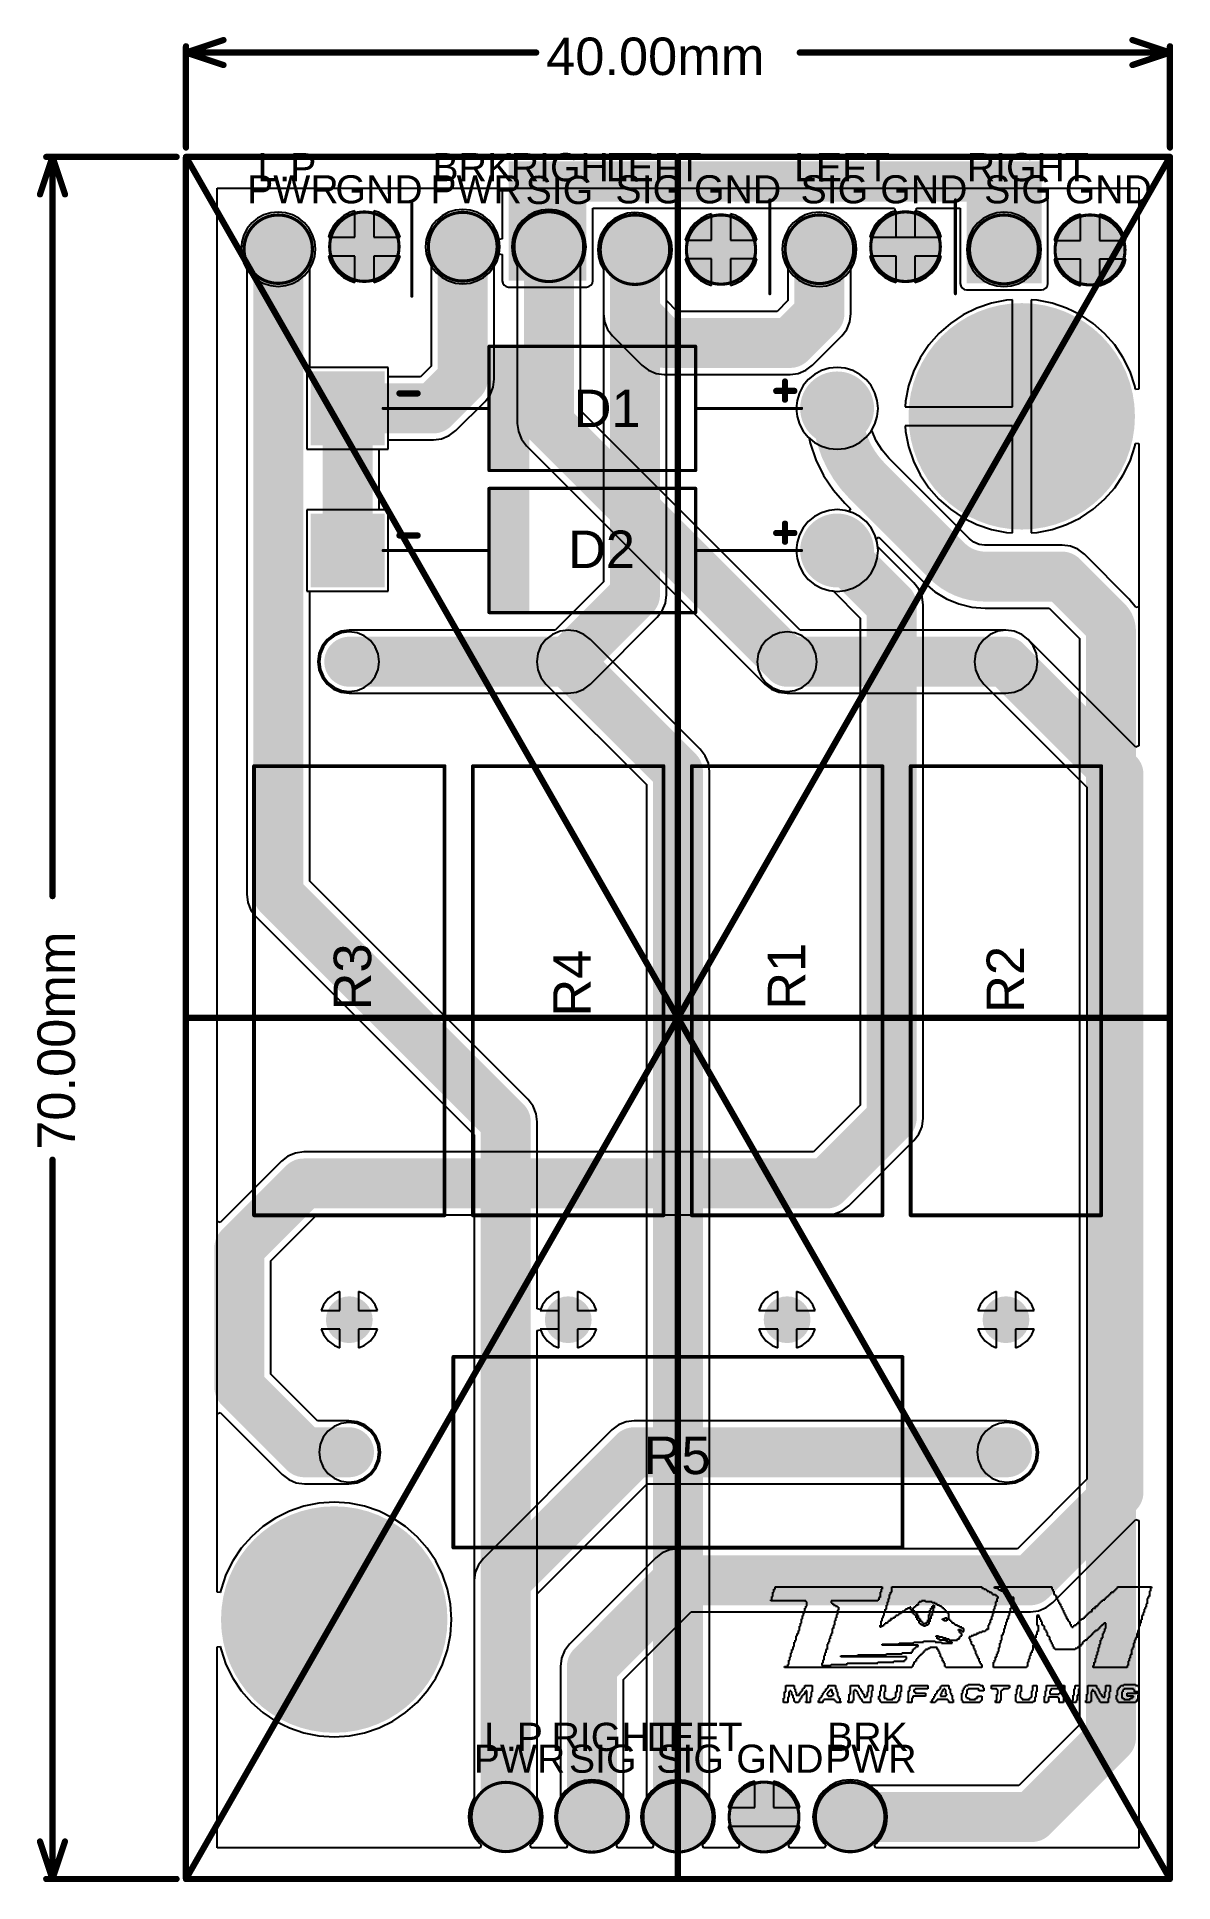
# Model space of a CAD drawing. Header units: millimetres. Extents: x -0.48 to 1.34, y -0.42 to 2.53.
import ezdxf

# ---------------------------------------------------------------- set-up
doc = ezdxf.new("R2010")
doc.units = ezdxf.units.MM
doc.header["$MEASUREMENT"] = 0
for name, color, linetype in [('BottomLayer', 5, 'Continuous'), ('BottomSolder', 6, 'Continuous'), ('Mechanical1', 6, 'Continuous'), ('Mechanical2', 216, 'Continuous'), ('MultiLayer', 9, 'Continuous'), ('PadHoleLayer', 156, 'Continuous'), ('TopLayer', 1, 'Continuous'), ('TopOverlay', 2, 'Continuous'), ('TopSolder', 216, 'Continuous')]:
    doc.layers.add(name, color=color, linetype=linetype)
doc.styles.add('Arial', font='arial.ttf', dxfattribs={"height": 0.2})

msp = doc.modelspace()

# ---------------------------------------------------------------- texts
at = {"layer": 'Mechanical1', "style": 'Arial'}
msp.add_text('40.00mm', height=0.06, dxfattribs=at).set_placement((0.3392, 2.4717))
msp.add_text('70.00mm', height=0.06, rotation=90, dxfattribs=at).set_placement((-0.4149, 0.7518))
at = {"layer": 'TopOverlay', "style": 'Arial'}
for s, height, p in [('L.P', 0.045, (-0.123, 2.3018)), ('BRK', 0.045, (0.1571, 2.3018)), ('RIGHT', 0.045, (0.2825, 2.3018)), ('LEFT', 0.045, (0.4344, 2.3018)), ('LEFT', 0.045, (0.7358, 2.3018)), ('RIGHT', 0.045, (1.0123, 2.3018)), ('PWR', 0.045, (-0.1395, 2.2663)), ('GND', 0.045, (0.0019, 2.2663)), ('PWR', 0.045, (0.1538, 2.2663)), ('SIG', 0.045, (0.3062, 2.2653)), ('SIG', 0.045, (0.45, 2.2663)), ('GND', 0.045, (0.5758, 2.2663)), ('SIG', 0.045, (0.7463, 2.2663)), ('GND', 0.045, (0.8738, 2.2663)), ('SIG', 0.045, (1.0402, 2.2663)), ('D1', 0.06, (0.3832, 1.9082)), ('D2', 0.06, (0.3742, 1.6827)), ('R5', 0.06, (0.4952, 0.2327)), ('L.P', 0.045, (0.2397, -0.2102)), ('RIGHT', 0.045, (0.3477, -0.2102)), ('LEFT', 0.045, (0.4998, -0.2102)), ('BRK', 0.045, (0.7887, -0.2102)), ('PWR', 0.045, (0.2232, -0.2452)), ('SIG', 0.045, (0.3756, -0.2452)), ('SIG', 0.045, (0.5154, -0.2452)), ('GND', 0.045, (0.6434, -0.2452)), ('PWR', 0.045, (0.7854, -0.2452))]:
    msp.add_text(s, height=height, dxfattribs=at).set_placement(p)
for s, height, rotation, p in [('GND', 0.045, 360, (1.1691, 2.2663)), ('R3', 0.06, 90, (0.0591, 0.9748)), ('R4', 0.06, 90, (0.4105, 0.9648)), ('R1', 0.06, 90, (0.7538, 0.9758)), ('R2', 0.06, 90, (1.1041, 0.9708))]:
    msp.add_text(s, height=height, rotation=rotation, dxfattribs=at).set_placement(p)

# ---------------------------------------------------------------- blocks, each defined once
blk = doc.blocks.new('AC05000001509JAC00_1')
at = {"layer": 'BottomLayer'}
h = blk.add_hatch(color=5, dxfattribs=at)
edge = h.paths.add_edge_path()
edge.add_arc((-0.5265, 0), 0.0374, 0, 360)
h = blk.add_hatch(color=5, dxfattribs=at)
edge = h.paths.add_edge_path()
edge.add_arc((0.5265, 0), 0.0374, 0, 360)
at = {"layer": 'BottomSolder'}
h = blk.add_hatch(color=6, dxfattribs=at)
edge = h.paths.add_edge_path()
edge.add_arc((-0.5265, 0), 0.0374, 0, 360)
h = blk.add_hatch(color=6, dxfattribs=at)
edge = h.paths.add_edge_path()
edge.add_arc((0.5265, 0), 0.0374, 0, 360)
at = {"layer": 'MultiLayer'}
h = blk.add_hatch(color=9, dxfattribs=at)
edge = h.paths.add_edge_path()
edge.add_arc((-0.5265, 0), 0.0374, 0, 360)
h = blk.add_hatch(color=9, dxfattribs=at)
edge = h.paths.add_edge_path()
edge.add_arc((0.5265, 0), 0.0374, 0, 360)
at = {"layer": 'PadHoleLayer'}
h = blk.add_hatch(color=156, dxfattribs=at)
edge = h.paths.add_edge_path()
edge.add_arc((-0.5265, 0), 0.0215, 0, 360)
h = blk.add_hatch(color=156, dxfattribs=at)
edge = h.paths.add_edge_path()
edge.add_arc((0.5265, 0), 0.0215, 0, 360)
at = {"layer": 'TopLayer'}
h = blk.add_hatch(color=1, dxfattribs=at)
edge = h.paths.add_edge_path()
edge.add_arc((-0.5265, 0), 0.0374, 0, 360)
h = blk.add_hatch(color=1, dxfattribs=at)
edge = h.paths.add_edge_path()
edge.add_arc((0.5265, 0), 0.0374, 0, 360)
at = {"layer": 'TopSolder'}
h = blk.add_hatch(color=216, dxfattribs=at)
edge = h.paths.add_edge_path()
edge.add_arc((-0.5265, 0), 0.0374, 0, 360)
h = blk.add_hatch(color=216, dxfattribs=at)
edge = h.paths.add_edge_path()
edge.add_arc((0.5265, 0), 0.0374, 0, 360)
at = {"layer": 'TopOverlay', "const_width": 0.006}
for points in [[(0.3595, 0.1525), (-0.3595, 0.1525)], [(-0.3595, 0.1525), (-0.3595, -0.1525)], [(0.3595, 0.1525), (0.3595, -0.1525)], [(0.3595, -0.1525), (-0.3595, -0.1525)]]:
    blk.add_lwpolyline(points, dxfattribs=at)
at = {"layer": 'TopOverlay', "const_width": 0.003}
for points in [[(-0.361, 0.1525, 1), (-0.358, 0.1525, 1)], [(-0.361, 0.1525, 1), (-0.358, 0.1525, 1)], [(0.358, 0.1525, 1), (0.361, 0.1525, 1)], [(0.358, 0.1525, 1), (0.361, 0.1525, 1)], [(-0.361, -0.1525, 1), (-0.358, -0.1525, 1)], [(-0.361, -0.1525, 1), (-0.358, -0.1525, 1)], [(0.358, -0.1525, 1), (0.361, -0.1525, 1)], [(0.358, -0.1525, 1), (0.361, -0.1525, 1)]]:
    blk.add_lwpolyline(points, format="xyb", close=True, dxfattribs=at)
blk = doc.blocks.new('AC05000003009JAC00_2')
at = {"layer": 'BottomLayer'}
h = blk.add_hatch(color=5, dxfattribs=at)
edge = h.paths.add_edge_path()
edge.add_arc((-0.496, -0.016), 0.0374, 0, 360)
h = blk.add_hatch(color=5, dxfattribs=at)
edge = h.paths.add_edge_path()
edge.add_arc((0.557, -0.016), 0.0374, 0, 360)
at = {"layer": 'BottomSolder'}
h = blk.add_hatch(color=6, dxfattribs=at)
edge = h.paths.add_edge_path()
edge.add_arc((-0.496, -0.016), 0.0374, 0, 360)
h = blk.add_hatch(color=6, dxfattribs=at)
edge = h.paths.add_edge_path()
edge.add_arc((0.557, -0.016), 0.0374, 0, 360)
at = {"layer": 'MultiLayer'}
h = blk.add_hatch(color=9, dxfattribs=at)
edge = h.paths.add_edge_path()
edge.add_arc((-0.496, -0.016), 0.0374, 0, 360)
h = blk.add_hatch(color=9, dxfattribs=at)
edge = h.paths.add_edge_path()
edge.add_arc((0.557, -0.016), 0.0374, 0, 360)
at = {"layer": 'PadHoleLayer'}
h = blk.add_hatch(color=156, dxfattribs=at)
edge = h.paths.add_edge_path()
edge.add_arc((-0.496, -0.016), 0.0215, 0, 360)
h = blk.add_hatch(color=156, dxfattribs=at)
edge = h.paths.add_edge_path()
edge.add_arc((0.557, -0.016), 0.0215, 0, 360)
at = {"layer": 'TopLayer'}
h = blk.add_hatch(color=1, dxfattribs=at)
edge = h.paths.add_edge_path()
edge.add_arc((-0.496, -0.016), 0.0374, 0, 360)
h = blk.add_hatch(color=1, dxfattribs=at)
edge = h.paths.add_edge_path()
edge.add_arc((0.557, -0.016), 0.0374, 0, 360)
at = {"layer": 'TopSolder'}
h = blk.add_hatch(color=216, dxfattribs=at)
edge = h.paths.add_edge_path()
edge.add_arc((-0.496, -0.016), 0.0374, 0, 360)
h = blk.add_hatch(color=216, dxfattribs=at)
edge = h.paths.add_edge_path()
edge.add_arc((0.557, -0.016), 0.0374, 0, 360)
at = {"layer": 'TopOverlay', "const_width": 0.006}
for points in [[(-0.329, 0.1365), (-0.329, -0.1685)], [(-0.329, 0.1365), (0.39, 0.1365)], [(0.39, 0.1365), (0.39, -0.1685)], [(-0.329, -0.1685), (0.39, -0.1685)]]:
    blk.add_lwpolyline(points, dxfattribs=at)
at = {"layer": 'TopOverlay', "const_width": 0.003}
for points in [[(-0.3305, 0.1365, 1), (-0.3275, 0.1365, 1)], [(-0.3305, 0.1365, 1), (-0.3275, 0.1365, 1)], [(0.3885, 0.1365, 1), (0.3915, 0.1365, 1)], [(0.3885, 0.1365, 1), (0.3915, 0.1365, 1)], [(-0.3305, -0.1685, 1), (-0.3275, -0.1685, 1)], [(-0.3305, -0.1685, 1), (-0.3275, -0.1685, 1)], [(0.3885, -0.1685, 1), (0.3915, -0.1685, 1)], [(0.3885, -0.1685, 1), (0.3915, -0.1685, 1)]]:
    blk.add_lwpolyline(points, format="xyb", close=True, dxfattribs=at)
blk = doc.blocks.new('AC05000003009JAC00_3')
at = {"layer": 'BottomLayer'}
h = blk.add_hatch(color=5, dxfattribs=at)
edge = h.paths.add_edge_path()
edge.add_arc((-0.496, -0.016), 0.0374, 0, 360)
h = blk.add_hatch(color=5, dxfattribs=at)
edge = h.paths.add_edge_path()
edge.add_arc((0.557, -0.016), 0.0374, 0, 360)
at = {"layer": 'BottomSolder'}
h = blk.add_hatch(color=6, dxfattribs=at)
edge = h.paths.add_edge_path()
edge.add_arc((-0.496, -0.016), 0.0374, 0, 360)
h = blk.add_hatch(color=6, dxfattribs=at)
edge = h.paths.add_edge_path()
edge.add_arc((0.557, -0.016), 0.0374, 0, 360)
at = {"layer": 'MultiLayer'}
h = blk.add_hatch(color=9, dxfattribs=at)
edge = h.paths.add_edge_path()
edge.add_arc((-0.496, -0.016), 0.0374, 0, 360)
h = blk.add_hatch(color=9, dxfattribs=at)
edge = h.paths.add_edge_path()
edge.add_arc((0.557, -0.016), 0.0374, 0, 360)
at = {"layer": 'PadHoleLayer'}
h = blk.add_hatch(color=156, dxfattribs=at)
edge = h.paths.add_edge_path()
edge.add_arc((-0.496, -0.016), 0.0215, 0, 360)
h = blk.add_hatch(color=156, dxfattribs=at)
edge = h.paths.add_edge_path()
edge.add_arc((0.557, -0.016), 0.0215, 0, 360)
at = {"layer": 'TopLayer'}
h = blk.add_hatch(color=1, dxfattribs=at)
edge = h.paths.add_edge_path()
edge.add_arc((-0.496, -0.016), 0.0374, 0, 360)
h = blk.add_hatch(color=1, dxfattribs=at)
edge = h.paths.add_edge_path()
edge.add_arc((0.557, -0.016), 0.0374, 0, 360)
at = {"layer": 'TopSolder'}
h = blk.add_hatch(color=216, dxfattribs=at)
edge = h.paths.add_edge_path()
edge.add_arc((-0.496, -0.016), 0.0374, 0, 360)
h = blk.add_hatch(color=216, dxfattribs=at)
edge = h.paths.add_edge_path()
edge.add_arc((0.557, -0.016), 0.0374, 0, 360)
at = {"layer": 'TopOverlay', "const_width": 0.006}
for points in [[(-0.329, 0.1365), (-0.329, -0.1685)], [(-0.329, 0.1365), (0.39, 0.1365)], [(0.39, 0.1365), (0.39, -0.1685)], [(-0.329, -0.1685), (0.39, -0.1685)]]:
    blk.add_lwpolyline(points, dxfattribs=at)
at = {"layer": 'TopOverlay', "const_width": 0.003}
for points in [[(-0.3305, 0.1365, 1), (-0.3275, 0.1365, 1)], [(-0.3305, 0.1365, 1), (-0.3275, 0.1365, 1)], [(0.3885, 0.1365, 1), (0.3915, 0.1365, 1)], [(0.3885, 0.1365, 1), (0.3915, 0.1365, 1)], [(-0.3305, -0.1685, 1), (-0.3275, -0.1685, 1)], [(-0.3305, -0.1685, 1), (-0.3275, -0.1685, 1)], [(0.3885, -0.1685, 1), (0.3915, -0.1685, 1)], [(0.3885, -0.1685, 1), (0.3915, -0.1685, 1)]]:
    blk.add_lwpolyline(points, format="xyb", close=True, dxfattribs=at)
blk = doc.blocks.new('AC05000003009JAC00_4')
at = {"layer": 'BottomLayer'}
h = blk.add_hatch(color=5, dxfattribs=at)
edge = h.paths.add_edge_path()
edge.add_arc((-0.496, -0.016), 0.0374, 0, 360)
h = blk.add_hatch(color=5, dxfattribs=at)
edge = h.paths.add_edge_path()
edge.add_arc((0.557, -0.016), 0.0374, 0, 360)
at = {"layer": 'BottomSolder'}
h = blk.add_hatch(color=6, dxfattribs=at)
edge = h.paths.add_edge_path()
edge.add_arc((-0.496, -0.016), 0.0374, 0, 360)
h = blk.add_hatch(color=6, dxfattribs=at)
edge = h.paths.add_edge_path()
edge.add_arc((0.557, -0.016), 0.0374, 0, 360)
at = {"layer": 'MultiLayer'}
h = blk.add_hatch(color=9, dxfattribs=at)
edge = h.paths.add_edge_path()
edge.add_arc((-0.496, -0.016), 0.0374, 0, 360)
h = blk.add_hatch(color=9, dxfattribs=at)
edge = h.paths.add_edge_path()
edge.add_arc((0.557, -0.016), 0.0374, 0, 360)
at = {"layer": 'PadHoleLayer'}
h = blk.add_hatch(color=156, dxfattribs=at)
edge = h.paths.add_edge_path()
edge.add_arc((-0.496, -0.016), 0.0215, 0, 360)
h = blk.add_hatch(color=156, dxfattribs=at)
edge = h.paths.add_edge_path()
edge.add_arc((0.557, -0.016), 0.0215, 0, 360)
at = {"layer": 'TopLayer'}
h = blk.add_hatch(color=1, dxfattribs=at)
edge = h.paths.add_edge_path()
edge.add_arc((-0.496, -0.016), 0.0374, 0, 360)
h = blk.add_hatch(color=1, dxfattribs=at)
edge = h.paths.add_edge_path()
edge.add_arc((0.557, -0.016), 0.0374, 0, 360)
at = {"layer": 'TopSolder'}
h = blk.add_hatch(color=216, dxfattribs=at)
edge = h.paths.add_edge_path()
edge.add_arc((-0.496, -0.016), 0.0374, 0, 360)
h = blk.add_hatch(color=216, dxfattribs=at)
edge = h.paths.add_edge_path()
edge.add_arc((0.557, -0.016), 0.0374, 0, 360)
at = {"layer": 'TopOverlay', "const_width": 0.006}
for points in [[(-0.329, 0.1365), (-0.329, -0.1685)], [(-0.329, 0.1365), (0.39, 0.1365)], [(0.39, 0.1365), (0.39, -0.1685)], [(-0.329, -0.1685), (0.39, -0.1685)]]:
    blk.add_lwpolyline(points, dxfattribs=at)
at = {"layer": 'TopOverlay', "const_width": 0.003}
for points in [[(-0.3305, 0.1365, 1), (-0.3275, 0.1365, 1)], [(-0.3305, 0.1365, 1), (-0.3275, 0.1365, 1)], [(0.3885, 0.1365, 1), (0.3915, 0.1365, 1)], [(0.3885, 0.1365, 1), (0.3915, 0.1365, 1)], [(-0.3305, -0.1685, 1), (-0.3275, -0.1685, 1)], [(-0.3305, -0.1685, 1), (-0.3275, -0.1685, 1)], [(0.3885, -0.1685, 1), (0.3915, -0.1685, 1)], [(0.3885, -0.1685, 1), (0.3915, -0.1685, 1)]]:
    blk.add_lwpolyline(points, format="xyb", close=True, dxfattribs=at)
blk = doc.blocks.new('AC05000003009JAC00_5')
at = {"layer": 'BottomLayer'}
h = blk.add_hatch(color=5, dxfattribs=at)
edge = h.paths.add_edge_path()
edge.add_arc((-0.496, -0.016), 0.0374, 0, 360)
h = blk.add_hatch(color=5, dxfattribs=at)
edge = h.paths.add_edge_path()
edge.add_arc((0.557, -0.016), 0.0374, 0, 360)
at = {"layer": 'BottomSolder'}
h = blk.add_hatch(color=6, dxfattribs=at)
edge = h.paths.add_edge_path()
edge.add_arc((-0.496, -0.016), 0.0374, 0, 360)
h = blk.add_hatch(color=6, dxfattribs=at)
edge = h.paths.add_edge_path()
edge.add_arc((0.557, -0.016), 0.0374, 0, 360)
at = {"layer": 'MultiLayer'}
h = blk.add_hatch(color=9, dxfattribs=at)
edge = h.paths.add_edge_path()
edge.add_arc((-0.496, -0.016), 0.0374, 0, 360)
h = blk.add_hatch(color=9, dxfattribs=at)
edge = h.paths.add_edge_path()
edge.add_arc((0.557, -0.016), 0.0374, 0, 360)
at = {"layer": 'PadHoleLayer'}
h = blk.add_hatch(color=156, dxfattribs=at)
edge = h.paths.add_edge_path()
edge.add_arc((-0.496, -0.016), 0.0215, 0, 360)
h = blk.add_hatch(color=156, dxfattribs=at)
edge = h.paths.add_edge_path()
edge.add_arc((0.557, -0.016), 0.0215, 0, 360)
at = {"layer": 'TopLayer'}
h = blk.add_hatch(color=1, dxfattribs=at)
edge = h.paths.add_edge_path()
edge.add_arc((-0.496, -0.016), 0.0374, 0, 360)
h = blk.add_hatch(color=1, dxfattribs=at)
edge = h.paths.add_edge_path()
edge.add_arc((0.557, -0.016), 0.0374, 0, 360)
at = {"layer": 'TopSolder'}
h = blk.add_hatch(color=216, dxfattribs=at)
edge = h.paths.add_edge_path()
edge.add_arc((-0.496, -0.016), 0.0374, 0, 360)
h = blk.add_hatch(color=216, dxfattribs=at)
edge = h.paths.add_edge_path()
edge.add_arc((0.557, -0.016), 0.0374, 0, 360)
at = {"layer": 'TopOverlay', "const_width": 0.006}
for points in [[(-0.329, 0.1365), (-0.329, -0.1685)], [(-0.329, 0.1365), (0.39, 0.1365)], [(0.39, 0.1365), (0.39, -0.1685)], [(-0.329, -0.1685), (0.39, -0.1685)]]:
    blk.add_lwpolyline(points, dxfattribs=at)
at = {"layer": 'TopOverlay', "const_width": 0.003}
for points in [[(-0.3305, 0.1365, 1), (-0.3275, 0.1365, 1)], [(-0.3305, 0.1365, 1), (-0.3275, 0.1365, 1)], [(0.3885, 0.1365, 1), (0.3915, 0.1365, 1)], [(0.3885, 0.1365, 1), (0.3915, 0.1365, 1)], [(-0.3305, -0.1685, 1), (-0.3275, -0.1685, 1)], [(-0.3305, -0.1685, 1), (-0.3275, -0.1685, 1)], [(0.3885, -0.1685, 1), (0.3915, -0.1685, 1)], [(0.3885, -0.1685, 1), (0.3915, -0.1685, 1)]]:
    blk.add_lwpolyline(points, format="xyb", close=True, dxfattribs=at)
blk = doc.blocks.new('T_______H____P____H____P_______6')
at = {"layer": 'BottomLayer'}
h = blk.add_hatch(color=5, dxfattribs=at)
edge = h.paths.add_edge_path()
edge.add_arc((0, 0), 0.0492, 0, 360)
at = {"layer": 'BottomSolder'}
h = blk.add_hatch(color=6, dxfattribs=at)
edge = h.paths.add_edge_path()
edge.add_arc((0, 0), 0.0532, 0, 360)
at = {"layer": 'MultiLayer'}
h = blk.add_hatch(color=9, dxfattribs=at)
edge = h.paths.add_edge_path()
edge.add_arc((0, 0), 0.0492, 0, 360)
at = {"layer": 'PadHoleLayer'}
h = blk.add_hatch(color=156, dxfattribs=at)
edge = h.paths.add_edge_path()
edge.add_arc((0, 0), 0.0295, 0, 360)
at = {"layer": 'TopLayer'}
h = blk.add_hatch(color=1, dxfattribs=at)
edge = h.paths.add_edge_path()
edge.add_arc((0, 0), 0.0492, 0, 360)
at = {"layer": 'TopSolder'}
h = blk.add_hatch(color=216, dxfattribs=at)
edge = h.paths.add_edge_path()
edge.add_arc((0, 0), 0.0532, 0, 360)
at = {"layer": 'TopOverlay'}
for points, const_width in [([(0.0555, 0, 1), (-0.0555, 0, 1)], 0.005), ([(-0.0568, 0, 1), (-0.0543, 0, 1)], 0.0025), ([(0.0543, 0, 1), (0.0568, 0, 1)], 0.0025)]:
    blk.add_lwpolyline(points, format="xyb", close=True, dxfattribs=dict(at, const_width=const_width))
blk = doc.blocks.new('T_______H____P____H____P_______7')
at = {"layer": 'BottomLayer'}
h = blk.add_hatch(color=5, dxfattribs=at)
edge = h.paths.add_edge_path()
edge.add_arc((0, 0), 0.0492, 0, 360)
at = {"layer": 'BottomSolder'}
h = blk.add_hatch(color=6, dxfattribs=at)
edge = h.paths.add_edge_path()
edge.add_arc((0, 0), 0.0532, 0, 360)
at = {"layer": 'MultiLayer'}
h = blk.add_hatch(color=9, dxfattribs=at)
edge = h.paths.add_edge_path()
edge.add_arc((0, 0), 0.0492, 0, 360)
at = {"layer": 'PadHoleLayer'}
h = blk.add_hatch(color=156, dxfattribs=at)
edge = h.paths.add_edge_path()
edge.add_arc((0, 0), 0.0295, 0, 360)
at = {"layer": 'TopLayer'}
h = blk.add_hatch(color=1, dxfattribs=at)
edge = h.paths.add_edge_path()
edge.add_arc((0, 0), 0.0492, 0, 360)
at = {"layer": 'TopSolder'}
h = blk.add_hatch(color=216, dxfattribs=at)
edge = h.paths.add_edge_path()
edge.add_arc((0, 0), 0.0532, 0, 360)
at = {"layer": 'TopOverlay'}
for points, const_width in [([(0.0556, 0, 1), (-0.0556, 0, 1)], 0.005), ([(-0.0568, 0, 1), (-0.0543, 0, 1)], 0.0025), ([(0.0543, 0, 1), (0.0568, 0, 1)], 0.0025)]:
    blk.add_lwpolyline(points, format="xyb", close=True, dxfattribs=dict(at, const_width=const_width))
blk = doc.blocks.new('T_______H____P____H____P_______8')
at = {"layer": 'BottomLayer'}
h = blk.add_hatch(color=5, dxfattribs=at)
edge = h.paths.add_edge_path()
edge.add_arc((0, 0), 0.0492, 0, 360)
at = {"layer": 'BottomSolder'}
h = blk.add_hatch(color=6, dxfattribs=at)
edge = h.paths.add_edge_path()
edge.add_arc((0, 0), 0.0532, 0, 360)
at = {"layer": 'MultiLayer'}
h = blk.add_hatch(color=9, dxfattribs=at)
edge = h.paths.add_edge_path()
edge.add_arc((0, 0), 0.0492, 0, 360)
at = {"layer": 'PadHoleLayer'}
h = blk.add_hatch(color=156, dxfattribs=at)
edge = h.paths.add_edge_path()
edge.add_arc((0, 0), 0.0295, 0, 360)
at = {"layer": 'TopLayer'}
h = blk.add_hatch(color=1, dxfattribs=at)
edge = h.paths.add_edge_path()
edge.add_arc((0, 0), 0.0492, 0, 360)
at = {"layer": 'TopSolder'}
h = blk.add_hatch(color=216, dxfattribs=at)
edge = h.paths.add_edge_path()
edge.add_arc((0, 0), 0.0532, 0, 360)
at = {"layer": 'TopOverlay'}
for points, const_width in [([(0.0558, 0, 1), (-0.0558, 0, 1)], 0.005), ([(-0.057, 0, 1), (-0.0545, 0, 1)], 0.0025), ([(0.0545, 0, 1), (0.057, 0, 1)], 0.0025)]:
    blk.add_lwpolyline(points, format="xyb", close=True, dxfattribs=dict(at, const_width=const_width))
blk = doc.blocks.new('T_______H____P____H____P_______9')
at = {"layer": 'BottomLayer'}
h = blk.add_hatch(color=5, dxfattribs=at)
edge = h.paths.add_edge_path()
edge.add_arc((0, 0), 0.04921, 0, 360)
at = {"layer": 'BottomSolder'}
h = blk.add_hatch(color=6, dxfattribs=at)
edge = h.paths.add_edge_path()
edge.add_arc((0, 0), 0.05321, 0, 360)
at = {"layer": 'MultiLayer'}
h = blk.add_hatch(color=9, dxfattribs=at)
edge = h.paths.add_edge_path()
edge.add_arc((0, 0), 0.04921, 0, 360)
at = {"layer": 'PadHoleLayer'}
h = blk.add_hatch(color=156, dxfattribs=at)
edge = h.paths.add_edge_path()
edge.add_arc((0, 0), 0.02953, 0, 360)
at = {"layer": 'TopLayer'}
h = blk.add_hatch(color=1, dxfattribs=at)
edge = h.paths.add_edge_path()
edge.add_arc((0, 0), 0.04921, 0, 360)
at = {"layer": 'TopSolder'}
h = blk.add_hatch(color=216, dxfattribs=at)
edge = h.paths.add_edge_path()
edge.add_arc((0, 0), 0.05321, 0, 360)
at = {"layer": 'TopOverlay'}
for points, const_width in [([(0.055, 0, 1), (-0.055, 0, 1)], 0.005), ([(-0.05625, 0, 1), (-0.05375, 0, 1)], 0.0025), ([(0.05375, 0, 1), (0.05625, 0, 1)], 0.0025)]:
    blk.add_lwpolyline(points, format="xyb", close=True, dxfattribs=dict(at, const_width=const_width))
blk = doc.blocks.new('T_______H____P____H____P_______10')
at = {"layer": 'BottomLayer'}
h = blk.add_hatch(color=5, dxfattribs=at)
edge = h.paths.add_edge_path()
edge.add_arc((0, 0), 0.049213, 0, 360)
at = {"layer": 'BottomSolder'}
h = blk.add_hatch(color=6, dxfattribs=at)
edge = h.paths.add_edge_path()
edge.add_arc((0, 0), 0.053213, 0, 360)
at = {"layer": 'MultiLayer'}
h = blk.add_hatch(color=9, dxfattribs=at)
edge = h.paths.add_edge_path()
edge.add_arc((0, 0), 0.049213, 0, 360)
at = {"layer": 'PadHoleLayer'}
h = blk.add_hatch(color=156, dxfattribs=at)
edge = h.paths.add_edge_path()
edge.add_arc((0, 0), 0.029528, 0, 360)
at = {"layer": 'TopLayer'}
h = blk.add_hatch(color=1, dxfattribs=at)
edge = h.paths.add_edge_path()
edge.add_arc((0, 0), 0.049213, 0, 360)
at = {"layer": 'TopSolder'}
h = blk.add_hatch(color=216, dxfattribs=at)
edge = h.paths.add_edge_path()
edge.add_arc((0, 0), 0.053213, 0, 360)
at = {"layer": 'TopOverlay'}
for points, const_width in [([(0.055591, 0, 1), (-0.055591, 0, 1)], 0.005), ([(-0.056841, 0, 1), (-0.054341, 0, 1)], 0.0025), ([(0.054341, 0, 1), (0.056841, 0, 1)], 0.0025)]:
    blk.add_lwpolyline(points, format="xyb", close=True, dxfattribs=dict(at, const_width=const_width))
blk = doc.blocks.new('T_______H____P____H____P_______11')
at = {"layer": 'BottomLayer'}
h = blk.add_hatch(color=5, dxfattribs=at)
edge = h.paths.add_edge_path()
edge.add_arc((0, 0), 0.0492, 0, 360)
at = {"layer": 'BottomSolder'}
h = blk.add_hatch(color=6, dxfattribs=at)
edge = h.paths.add_edge_path()
edge.add_arc((0, 0), 0.0532, 0, 360)
at = {"layer": 'MultiLayer'}
h = blk.add_hatch(color=9, dxfattribs=at)
edge = h.paths.add_edge_path()
edge.add_arc((0, 0), 0.0492, 0, 360)
at = {"layer": 'PadHoleLayer'}
h = blk.add_hatch(color=156, dxfattribs=at)
edge = h.paths.add_edge_path()
edge.add_arc((0, 0), 0.0295, 0, 360)
at = {"layer": 'TopLayer'}
h = blk.add_hatch(color=1, dxfattribs=at)
edge = h.paths.add_edge_path()
edge.add_arc((0, 0), 0.0492, 0, 360)
at = {"layer": 'TopSolder'}
h = blk.add_hatch(color=216, dxfattribs=at)
edge = h.paths.add_edge_path()
edge.add_arc((0, 0), 0.0532, 0, 360)
at = {"layer": 'TopOverlay'}
for points, const_width in [([(0.0558, 0, 1), (-0.0558, 0, 1)], 0.005), ([(-0.057, 0, 1), (-0.0545, 0, 1)], 0.0025), ([(0.0545, 0, 1), (0.057, 0, 1)], 0.0025)]:
    blk.add_lwpolyline(points, format="xyb", close=True, dxfattribs=dict(at, const_width=const_width))
blk = doc.blocks.new('T_______H____P____H____P_______12')
at = {"layer": 'BottomLayer'}
h = blk.add_hatch(color=5, dxfattribs=at)
edge = h.paths.add_edge_path()
edge.add_arc((0, 0), 0.0492, 0, 360)
at = {"layer": 'BottomSolder'}
h = blk.add_hatch(color=6, dxfattribs=at)
edge = h.paths.add_edge_path()
edge.add_arc((0, 0), 0.0532, 0, 360)
at = {"layer": 'MultiLayer'}
h = blk.add_hatch(color=9, dxfattribs=at)
edge = h.paths.add_edge_path()
edge.add_arc((0, 0), 0.0492, 0, 360)
at = {"layer": 'PadHoleLayer'}
h = blk.add_hatch(color=156, dxfattribs=at)
edge = h.paths.add_edge_path()
edge.add_arc((0, 0), 0.0295, 0, 360)
at = {"layer": 'TopLayer'}
h = blk.add_hatch(color=1, dxfattribs=at)
edge = h.paths.add_edge_path()
edge.add_arc((0, 0), 0.0492, 0, 360)
at = {"layer": 'TopSolder'}
h = blk.add_hatch(color=216, dxfattribs=at)
edge = h.paths.add_edge_path()
edge.add_arc((0, 0), 0.0532, 0, 360)
at = {"layer": 'TopOverlay'}
for points, const_width in [([(0.0549, 0, 1), (-0.0549, 0, 1)], 0.005), ([(-0.0561, 0, 1), (-0.0536, 0, 1)], 0.0025), ([(0.0536, 0, 1), (0.0561, 0, 1)], 0.0025)]:
    blk.add_lwpolyline(points, format="xyb", close=True, dxfattribs=dict(at, const_width=const_width))
blk = doc.blocks.new('T_______H____P____H____P_______13')
at = {"layer": 'BottomLayer'}
h = blk.add_hatch(color=5, dxfattribs=at)
edge = h.paths.add_edge_path()
edge.add_arc((0, 0), 0.0492, 0, 360)
at = {"layer": 'BottomSolder'}
h = blk.add_hatch(color=6, dxfattribs=at)
edge = h.paths.add_edge_path()
edge.add_arc((0, 0), 0.0532, 0, 360)
at = {"layer": 'MultiLayer'}
h = blk.add_hatch(color=9, dxfattribs=at)
edge = h.paths.add_edge_path()
edge.add_arc((0, 0), 0.0492, 0, 360)
at = {"layer": 'PadHoleLayer'}
h = blk.add_hatch(color=156, dxfattribs=at)
edge = h.paths.add_edge_path()
edge.add_arc((0, 0), 0.0295, 0, 360)
at = {"layer": 'TopLayer'}
h = blk.add_hatch(color=1, dxfattribs=at)
edge = h.paths.add_edge_path()
edge.add_arc((0, 0), 0.0492, 0, 360)
at = {"layer": 'TopSolder'}
h = blk.add_hatch(color=216, dxfattribs=at)
edge = h.paths.add_edge_path()
edge.add_arc((0, 0), 0.0532, 0, 360)
at = {"layer": 'TopOverlay'}
for points, const_width in [([(0.056, 0, 1), (-0.056, 0, 1)], 0.005), ([(-0.0573, 0, 1), (-0.0548, 0, 1)], 0.0025), ([(0.0548, 0, 1), (0.0573, 0, 1)], 0.0025)]:
    blk.add_lwpolyline(points, format="xyb", close=True, dxfattribs=dict(at, const_width=const_width))
blk = doc.blocks.new('T_______H____P____H____P_______14')
at = {"layer": 'BottomLayer'}
h = blk.add_hatch(color=5, dxfattribs=at)
edge = h.paths.add_edge_path()
edge.add_arc((0, 0), 0.0492, 0, 360)
at = {"layer": 'BottomSolder'}
h = blk.add_hatch(color=6, dxfattribs=at)
edge = h.paths.add_edge_path()
edge.add_arc((0, 0), 0.0532, 0, 360)
at = {"layer": 'MultiLayer'}
h = blk.add_hatch(color=9, dxfattribs=at)
edge = h.paths.add_edge_path()
edge.add_arc((0, 0), 0.0492, 0, 360)
at = {"layer": 'PadHoleLayer'}
h = blk.add_hatch(color=156, dxfattribs=at)
edge = h.paths.add_edge_path()
edge.add_arc((0, 0), 0.0295, 0, 360)
at = {"layer": 'TopLayer'}
h = blk.add_hatch(color=1, dxfattribs=at)
edge = h.paths.add_edge_path()
edge.add_arc((0, 0), 0.0492, 0, 360)
at = {"layer": 'TopSolder'}
h = blk.add_hatch(color=216, dxfattribs=at)
edge = h.paths.add_edge_path()
edge.add_arc((0, 0), 0.0532, 0, 360)
at = {"layer": 'TopOverlay'}
for points, const_width in [([(0.0554, 0, 1), (-0.0554, 0, 1)], 0.005), ([(-0.0566, 0, 1), (-0.0541, 0, 1)], 0.0025), ([(0.0541, 0, 1), (0.0566, 0, 1)], 0.0025)]:
    blk.add_lwpolyline(points, format="xyb", close=True, dxfattribs=dict(at, const_width=const_width))
blk = doc.blocks.new('T_______H____P____H____P_______15')
at = {"layer": 'BottomLayer'}
h = blk.add_hatch(color=5, dxfattribs=at)
edge = h.paths.add_edge_path()
edge.add_arc((0, 0), 0.0492, 0, 360)
at = {"layer": 'BottomSolder'}
h = blk.add_hatch(color=6, dxfattribs=at)
edge = h.paths.add_edge_path()
edge.add_arc((0, 0), 0.0532, 0, 360)
at = {"layer": 'MultiLayer'}
h = blk.add_hatch(color=9, dxfattribs=at)
edge = h.paths.add_edge_path()
edge.add_arc((0, 0), 0.0492, 0, 360)
at = {"layer": 'PadHoleLayer'}
h = blk.add_hatch(color=156, dxfattribs=at)
edge = h.paths.add_edge_path()
edge.add_arc((0, 0), 0.0295, 0, 360)
at = {"layer": 'TopLayer'}
h = blk.add_hatch(color=1, dxfattribs=at)
edge = h.paths.add_edge_path()
edge.add_arc((0, 0), 0.0492, 0, 360)
at = {"layer": 'TopSolder'}
h = blk.add_hatch(color=216, dxfattribs=at)
edge = h.paths.add_edge_path()
edge.add_arc((0, 0), 0.0532, 0, 360)
at = {"layer": 'TopOverlay'}
for points, const_width in [([(0.0551, 0, 1), (-0.0551, 0, 1)], 0.005), ([(-0.0564, 0, 1), (-0.0539, 0, 1)], 0.0025), ([(0.0539, 0, 1), (0.0564, 0, 1)], 0.0025)]:
    blk.add_lwpolyline(points, format="xyb", close=True, dxfattribs=dict(at, const_width=const_width))
blk = doc.blocks.new('T_______H____P____H____P_______16')
at = {"layer": 'BottomLayer'}
h = blk.add_hatch(color=5, dxfattribs=at)
edge = h.paths.add_edge_path()
edge.add_arc((0, 0), 0.0492, 0, 360)
at = {"layer": 'BottomSolder'}
h = blk.add_hatch(color=6, dxfattribs=at)
edge = h.paths.add_edge_path()
edge.add_arc((0, 0), 0.0532, 0, 360)
at = {"layer": 'MultiLayer'}
h = blk.add_hatch(color=9, dxfattribs=at)
edge = h.paths.add_edge_path()
edge.add_arc((0, 0), 0.0492, 0, 360)
at = {"layer": 'PadHoleLayer'}
h = blk.add_hatch(color=156, dxfattribs=at)
edge = h.paths.add_edge_path()
edge.add_arc((0, 0), 0.0295, 0, 360)
at = {"layer": 'TopLayer'}
h = blk.add_hatch(color=1, dxfattribs=at)
edge = h.paths.add_edge_path()
edge.add_arc((0, 0), 0.0492, 0, 360)
at = {"layer": 'TopSolder'}
h = blk.add_hatch(color=216, dxfattribs=at)
edge = h.paths.add_edge_path()
edge.add_arc((0, 0), 0.0532, 0, 360)
at = {"layer": 'TopOverlay'}
for points, const_width in [([(0.0562, 0, 1), (-0.0562, 0, 1)], 0.005), ([(-0.0575, 0, 1), (-0.055, 0, 1)], 0.0025), ([(0.055, 0, 1), (0.0575, 0, 1)], 0.0025)]:
    blk.add_lwpolyline(points, format="xyb", close=True, dxfattribs=dict(at, const_width=const_width))
blk = doc.blocks.new('T_______H____P____H____P_______17')
at = {"layer": 'BottomLayer'}
h = blk.add_hatch(color=5, dxfattribs=at)
edge = h.paths.add_edge_path()
edge.add_arc((0, 0), 0.0492, 0, 360)
at = {"layer": 'BottomSolder'}
h = blk.add_hatch(color=6, dxfattribs=at)
edge = h.paths.add_edge_path()
edge.add_arc((0, 0), 0.0532, 0, 360)
at = {"layer": 'MultiLayer'}
h = blk.add_hatch(color=9, dxfattribs=at)
edge = h.paths.add_edge_path()
edge.add_arc((0, 0), 0.0492, 0, 360)
at = {"layer": 'PadHoleLayer'}
h = blk.add_hatch(color=156, dxfattribs=at)
edge = h.paths.add_edge_path()
edge.add_arc((0, 0), 0.0295, 0, 360)
at = {"layer": 'TopLayer'}
h = blk.add_hatch(color=1, dxfattribs=at)
edge = h.paths.add_edge_path()
edge.add_arc((0, 0), 0.0492, 0, 360)
at = {"layer": 'TopSolder'}
h = blk.add_hatch(color=216, dxfattribs=at)
edge = h.paths.add_edge_path()
edge.add_arc((0, 0), 0.0532, 0, 360)
at = {"layer": 'TopOverlay'}
for points, const_width in [([(0.0557, 0, 1), (-0.0557, 0, 1)], 0.005), ([(-0.0569, 0, 1), (-0.0544, 0, 1)], 0.0025), ([(0.0544, 0, 1), (0.0569, 0, 1)], 0.0025)]:
    blk.add_lwpolyline(points, format="xyb", close=True, dxfattribs=dict(at, const_width=const_width))
blk = doc.blocks.new('T_______H____P____H____P_______18')
at = {"layer": 'BottomLayer'}
h = blk.add_hatch(color=5, dxfattribs=at)
edge = h.paths.add_edge_path()
edge.add_arc((0, 0), 0.0492, 0, 360)
at = {"layer": 'BottomSolder'}
h = blk.add_hatch(color=6, dxfattribs=at)
edge = h.paths.add_edge_path()
edge.add_arc((0, 0), 0.0532, 0, 360)
at = {"layer": 'MultiLayer'}
h = blk.add_hatch(color=9, dxfattribs=at)
edge = h.paths.add_edge_path()
edge.add_arc((0, 0), 0.0492, 0, 360)
at = {"layer": 'PadHoleLayer'}
h = blk.add_hatch(color=156, dxfattribs=at)
edge = h.paths.add_edge_path()
edge.add_arc((0, 0), 0.0295, 0, 360)
at = {"layer": 'TopLayer'}
h = blk.add_hatch(color=1, dxfattribs=at)
edge = h.paths.add_edge_path()
edge.add_arc((0, 0), 0.0492, 0, 360)
at = {"layer": 'TopSolder'}
h = blk.add_hatch(color=216, dxfattribs=at)
edge = h.paths.add_edge_path()
edge.add_arc((0, 0), 0.0532, 0, 360)
at = {"layer": 'TopOverlay'}
for points, const_width in [([(0.0547, 0, 1), (-0.0547, 0, 1)], 0.005), ([(-0.056, 0, 1), (-0.0535, 0, 1)], 0.0025), ([(0.0535, 0, 1), (0.056, 0, 1)], 0.0025)]:
    blk.add_lwpolyline(points, format="xyb", close=True, dxfattribs=dict(at, const_width=const_width))
blk = doc.blocks.new('T_______H____P____H____P_______19')
at = {"layer": 'BottomLayer'}
h = blk.add_hatch(color=5, dxfattribs=at)
edge = h.paths.add_edge_path()
edge.add_arc((0, 0), 0.0492, 0, 360)
at = {"layer": 'BottomSolder'}
h = blk.add_hatch(color=6, dxfattribs=at)
edge = h.paths.add_edge_path()
edge.add_arc((0, 0), 0.0532, 0, 360)
at = {"layer": 'MultiLayer'}
h = blk.add_hatch(color=9, dxfattribs=at)
edge = h.paths.add_edge_path()
edge.add_arc((0, 0), 0.0492, 0, 360)
at = {"layer": 'PadHoleLayer'}
h = blk.add_hatch(color=156, dxfattribs=at)
edge = h.paths.add_edge_path()
edge.add_arc((0, 0), 0.0295, 0, 360)
at = {"layer": 'TopLayer'}
h = blk.add_hatch(color=1, dxfattribs=at)
edge = h.paths.add_edge_path()
edge.add_arc((0, 0), 0.0492, 0, 360)
at = {"layer": 'TopSolder'}
h = blk.add_hatch(color=216, dxfattribs=at)
edge = h.paths.add_edge_path()
edge.add_arc((0, 0), 0.0532, 0, 360)
at = {"layer": 'TopOverlay'}
for points, const_width in [([(0.0554, 0, 1), (-0.0554, 0, 1)], 0.005), ([(-0.0567, 0, 1), (-0.0542, 0, 1)], 0.0025), ([(0.0542, 0, 1), (0.0567, 0, 1)], 0.0025)]:
    blk.add_lwpolyline(points, format="xyb", close=True, dxfattribs=dict(at, const_width=const_width))
blk = doc.blocks.new('T_______H____P____H____P_______20')
at = {"layer": 'BottomLayer'}
h = blk.add_hatch(color=5, dxfattribs=at)
edge = h.paths.add_edge_path()
edge.add_arc((0, 0), 0.049213, 0, 360)
at = {"layer": 'BottomSolder'}
h = blk.add_hatch(color=6, dxfattribs=at)
edge = h.paths.add_edge_path()
edge.add_arc((0, 0), 0.053213, 0, 360)
at = {"layer": 'MultiLayer'}
h = blk.add_hatch(color=9, dxfattribs=at)
edge = h.paths.add_edge_path()
edge.add_arc((0, 0), 0.049213, 0, 360)
at = {"layer": 'PadHoleLayer'}
h = blk.add_hatch(color=156, dxfattribs=at)
edge = h.paths.add_edge_path()
edge.add_arc((0, 0), 0.029528, 0, 360)
at = {"layer": 'TopLayer'}
h = blk.add_hatch(color=1, dxfattribs=at)
edge = h.paths.add_edge_path()
edge.add_arc((0, 0), 0.049213, 0, 360)
at = {"layer": 'TopSolder'}
h = blk.add_hatch(color=216, dxfattribs=at)
edge = h.paths.add_edge_path()
edge.add_arc((0, 0), 0.053213, 0, 360)
at = {"layer": 'TopOverlay'}
for points, const_width in [([(0.055937, 0, 1), (-0.055937, 0, 1)], 0.005), ([(-0.057187, 0, 1), (-0.054687, 0, 1)], 0.0025), ([(0.054687, 0, 1), (0.057187, 0, 1)], 0.0025)]:
    blk.add_lwpolyline(points, format="xyb", close=True, dxfattribs=dict(at, const_width=const_width))
blk = doc.blocks.new('DO_201AD_21')
at = {"layer": 'BottomLayer'}
blk.add_hatch(color=5, dxfattribs=at).paths.add_polyline_path([(-0.4469, 0.0551), (-0.3366, 0.0551), (-0.3366, -0.0551), (-0.4469, -0.0551)])
h = blk.add_hatch(color=5, dxfattribs=at)
edge = h.paths.add_edge_path()
edge.add_arc((0.3917, 0), 0.0551, 0, 360)
at = {"layer": 'BottomSolder'}
blk.add_hatch(color=6, dxfattribs=at).paths.add_polyline_path([(-0.4509, 0.0591), (-0.3326, 0.0591), (-0.3326, -0.0591), (-0.4509, -0.0591)])
h = blk.add_hatch(color=6, dxfattribs=at)
edge = h.paths.add_edge_path()
edge.add_arc((0.3917, 0), 0.0591, 0, 360)
at = {"layer": 'MultiLayer'}
blk.add_hatch(color=9, dxfattribs=at).paths.add_polyline_path([(-0.4469, 0.0551), (-0.3366, 0.0551), (-0.3366, -0.0551), (-0.4469, -0.0551)])
h = blk.add_hatch(color=9, dxfattribs=at)
edge = h.paths.add_edge_path()
edge.add_arc((0.3917, 0), 0.0551, 0, 360)
at = {"layer": 'PadHoleLayer'}
h = blk.add_hatch(color=156, dxfattribs=at)
edge = h.paths.add_edge_path()
edge.add_arc((-0.3917, 0), 0.0295, 0, 360)
h = blk.add_hatch(color=156, dxfattribs=at)
edge = h.paths.add_edge_path()
edge.add_arc((0.3917, 0), 0.0295, 0, 360)
at = {"layer": 'TopLayer'}
blk.add_hatch(color=1, dxfattribs=at).paths.add_polyline_path([(-0.4469, 0.0551), (-0.3366, 0.0551), (-0.3366, -0.0551), (-0.4469, -0.0551)])
h = blk.add_hatch(color=1, dxfattribs=at)
edge = h.paths.add_edge_path()
edge.add_arc((0.3917, 0), 0.0551, 0, 360)
at = {"layer": 'TopOverlay'}
blk.add_hatch(color=2, dxfattribs=at).paths.add_polyline_path([(-0.1653, -0.0993), (-0.101, -0.0993), (-0.101, 0.0995), (-0.1653, 0.0995)])
at = {"layer": 'TopSolder'}
blk.add_hatch(color=216, dxfattribs=at).paths.add_polyline_path([(-0.4509, 0.0591), (-0.3326, 0.0591), (-0.3326, -0.0591), (-0.4509, -0.0591)])
h = blk.add_hatch(color=216, dxfattribs=at)
edge = h.paths.add_edge_path()
edge.add_arc((0.3917, 0), 0.0591, 0, 360)
at = {"layer": 'TopOverlay'}
for points, const_width in [([(-0.1654, 0.0994), (0.1654, 0.0994)], 0.005), ([(-0.1654, 0), (-0.1654, 0.0994)], 0.005), ([(0.1654, 0), (0.1654, 0.0994)], 0.005), ([(0.2943, 0.028), (0.3233, 0.028)], 0.01), ([(0.3083, 0.014), (0.3083, 0.043)], 0.01), ([(-0.3348, 0), (-0.1654, 0)], 0.005), ([(-0.3087, 0.024), (-0.2797, 0.024)], 0.01), ([(-0.1654, -0.0994), (-0.1654, 0)], 0.005), ([(0.1654, -0.0994), (0.1654, 0)], 0.005), ([(0.1654, 0), (0.3348, 0)], 0.005), ([(-0.1654, -0.0994), (0.1654, -0.0994)], 0.005)]:
    blk.add_lwpolyline(points, dxfattribs=dict(at, const_width=const_width))
for points, const_width in [([(-0.1666, 0.0994, 1), (-0.1641, 0.0994, 1)], 0.0025), ([(-0.1666, 0.0994, 1), (-0.1641, 0.0994, 1)], 0.0025), ([(0.1641, 0.0994, 1), (0.1666, 0.0994, 1)], 0.0025), ([(0.1641, 0.0994, 1), (0.1666, 0.0994, 1)], 0.0025), ([(0.2918, 0.028, 1), (0.2968, 0.028, 1)], 0.005), ([(0.3058, 0.043, 1), (0.3108, 0.043, 1)], 0.005), ([(0.3208, 0.028, 1), (0.3258, 0.028, 1)], 0.005), ([(-0.3361, 0, 1), (-0.3336, 0, 1)], 0.0025), ([(-0.3112, 0.024, 1), (-0.3062, 0.024, 1)], 0.005), ([(-0.2822, 0.024, 1), (-0.2772, 0.024, 1)], 0.005), ([(-0.1666, 0, 1), (-0.1641, 0, 1)], 0.0025), ([(-0.1666, 0, 1), (-0.1641, 0, 1)], 0.0025), ([(-0.1666, 0, 1), (-0.1641, 0, 1)], 0.0025), ([(0.1641, 0, 1), (0.1666, 0, 1)], 0.0025), ([(0.1641, 0, 1), (0.1666, 0, 1)], 0.0025), ([(0.1641, 0, 1), (0.1666, 0, 1)], 0.0025), ([(0.3058, 0.014, 1), (0.3108, 0.014, 1)], 0.005), ([(0.3336, 0, 1), (0.3361, 0, 1)], 0.0025), ([(-0.1666, -0.0994, 1), (-0.1641, -0.0994, 1)], 0.0025), ([(-0.1666, -0.0994, 1), (-0.1641, -0.0994, 1)], 0.0025), ([(0.1641, -0.0994, 1), (0.1666, -0.0994, 1)], 0.0025), ([(0.1641, -0.0994, 1), (0.1666, -0.0994, 1)], 0.0025)]:
    blk.add_lwpolyline(points, format="xyb", close=True, dxfattribs=dict(at, const_width=const_width))
blk = doc.blocks.new('DO_201AD_22')
at = {"layer": 'BottomLayer'}
blk.add_hatch(color=5, dxfattribs=at).paths.add_polyline_path([(-0.4469, 0.0551), (-0.3366, 0.0551), (-0.3366, -0.0551), (-0.4469, -0.0551)])
h = blk.add_hatch(color=5, dxfattribs=at)
edge = h.paths.add_edge_path()
edge.add_arc((0.3917, 0), 0.0551, 0, 360)
at = {"layer": 'BottomSolder'}
blk.add_hatch(color=6, dxfattribs=at).paths.add_polyline_path([(-0.4509, 0.0591), (-0.3326, 0.0591), (-0.3326, -0.0591), (-0.4509, -0.0591)])
h = blk.add_hatch(color=6, dxfattribs=at)
edge = h.paths.add_edge_path()
edge.add_arc((0.3917, 0), 0.0591, 0, 360)
at = {"layer": 'MultiLayer'}
blk.add_hatch(color=9, dxfattribs=at).paths.add_polyline_path([(-0.4469, 0.0551), (-0.3366, 0.0551), (-0.3366, -0.0551), (-0.4469, -0.0551)])
h = blk.add_hatch(color=9, dxfattribs=at)
edge = h.paths.add_edge_path()
edge.add_arc((0.3917, 0), 0.0551, 0, 360)
at = {"layer": 'PadHoleLayer'}
h = blk.add_hatch(color=156, dxfattribs=at)
edge = h.paths.add_edge_path()
edge.add_arc((-0.3917, 0), 0.0295, 0, 360)
h = blk.add_hatch(color=156, dxfattribs=at)
edge = h.paths.add_edge_path()
edge.add_arc((0.3917, 0), 0.0295, 0, 360)
at = {"layer": 'TopLayer'}
blk.add_hatch(color=1, dxfattribs=at).paths.add_polyline_path([(-0.4469, 0.0551), (-0.3366, 0.0551), (-0.3366, -0.0551), (-0.4469, -0.0551)])
h = blk.add_hatch(color=1, dxfattribs=at)
edge = h.paths.add_edge_path()
edge.add_arc((0.3917, 0), 0.0551, 0, 360)
at = {"layer": 'TopOverlay'}
blk.add_hatch(color=2, dxfattribs=at).paths.add_polyline_path([(-0.1654, -0.0994), (-0.101, -0.0994), (-0.101, 0.0994), (-0.1654, 0.0994)])
at = {"layer": 'TopSolder'}
blk.add_hatch(color=216, dxfattribs=at).paths.add_polyline_path([(-0.4509, 0.0591), (-0.3326, 0.0591), (-0.3326, -0.0591), (-0.4509, -0.0591)])
h = blk.add_hatch(color=216, dxfattribs=at)
edge = h.paths.add_edge_path()
edge.add_arc((0.3917, 0), 0.0591, 0, 360)
at = {"layer": 'TopOverlay'}
for points, const_width in [([(-0.1654, 0), (-0.1654, 0.0994)], 0.005), ([(-0.1654, 0.0994), (0.1654, 0.0994)], 0.005), ([(0.1654, 0), (0.1654, 0.0994)], 0.005), ([(0.2943, 0.028), (0.3233, 0.028)], 0.01), ([(0.3083, 0.014), (0.3083, 0.043)], 0.01), ([(-0.3348, 0), (-0.1654, 0)], 0.005), ([(-0.3087, 0.024), (-0.2797, 0.024)], 0.01), ([(-0.1654, -0.0994), (-0.1654, 0)], 0.005), ([(0.1654, 0), (0.3348, 0)], 0.005), ([(0.1654, -0.0994), (0.1654, 0)], 0.005), ([(-0.1654, -0.0994), (0.1654, -0.0994)], 0.005)]:
    blk.add_lwpolyline(points, dxfattribs=dict(at, const_width=const_width))
for points, const_width in [([(-0.1666, 0.0994, 1), (-0.1641, 0.0994, 1)], 0.0025), ([(-0.1666, 0.0994, 1), (-0.1641, 0.0994, 1)], 0.0025), ([(0.1641, 0.0994, 1), (0.1666, 0.0994, 1)], 0.0025), ([(0.1641, 0.0994, 1), (0.1666, 0.0994, 1)], 0.0025), ([(0.2918, 0.028, 1), (0.2968, 0.028, 1)], 0.005), ([(0.3058, 0.043, 1), (0.3108, 0.043, 1)], 0.005), ([(0.3208, 0.028, 1), (0.3258, 0.028, 1)], 0.005), ([(-0.3361, 0, 1), (-0.3336, 0, 1)], 0.0025), ([(-0.3112, 0.024, 1), (-0.3062, 0.024, 1)], 0.005), ([(-0.2822, 0.024, 1), (-0.2772, 0.024, 1)], 0.005), ([(-0.1666, 0, 1), (-0.1641, 0, 1)], 0.0025), ([(-0.1666, 0, 1), (-0.1641, 0, 1)], 0.0025), ([(-0.1666, 0, 1), (-0.1641, 0, 1)], 0.0025), ([(0.1641, 0, 1), (0.1666, 0, 1)], 0.0025), ([(0.1641, 0, 1), (0.1666, 0, 1)], 0.0025), ([(0.1641, 0, 1), (0.1666, 0, 1)], 0.0025), ([(0.3058, 0.014, 1), (0.3108, 0.014, 1)], 0.005), ([(0.3336, 0, 1), (0.3361, 0, 1)], 0.0025), ([(-0.1666, -0.0994, 1), (-0.1641, -0.0994, 1)], 0.0025), ([(-0.1666, -0.0994, 1), (-0.1641, -0.0994, 1)], 0.0025), ([(0.1641, -0.0994, 1), (0.1666, -0.0994, 1)], 0.0025), ([(0.1641, -0.0994, 1), (0.1666, -0.0994, 1)], 0.0025)]:
    blk.add_lwpolyline(points, format="xyb", close=True, dxfattribs=dict(at, const_width=const_width))

# ---------------------------------------------------------------- hatches: boundary and pattern name
at = {"layer": 'BottomLayer'}
h = msp.add_hatch(color=5, dxfattribs=at)
edge = h.paths.add_edge_path()
edge.add_arc((1.1003, 1.9255), 0.1772, 0, 360)
h = msp.add_hatch(color=5, dxfattribs=at)
edge = h.paths.add_edge_path()
edge.add_arc((0, 0), 0.1772, 0, 360)
at = {"layer": 'BottomSolder'}
h = msp.add_hatch(color=6, dxfattribs=at)
edge = h.paths.add_edge_path()
edge.add_arc((1.1003, 1.9255), 0.1812, 0, 360)
h = msp.add_hatch(color=6, dxfattribs=at)
edge = h.paths.add_edge_path()
edge.add_arc((0, 0), 0.1812, 0, 360)
at = {"layer": 'MultiLayer'}
h = msp.add_hatch(color=9, dxfattribs=at)
edge = h.paths.add_edge_path()
edge.add_arc((1.1003, 1.9255), 0.1772, 0, 360)
h = msp.add_hatch(color=9, dxfattribs=at)
edge = h.paths.add_edge_path()
edge.add_arc((0, 0), 0.1772, 0, 360)
at = {"layer": 'PadHoleLayer'}
h = msp.add_hatch(color=156, dxfattribs=at)
edge = h.paths.add_edge_path()
edge.add_arc((1.1003, 1.9255), 0.0669, 0, 360)
h = msp.add_hatch(color=156, dxfattribs=at)
edge = h.paths.add_edge_path()
edge.add_arc((0, 0), 0.0669, 0, 360)
at = {"layer": 'TopLayer'}
for points in [[(0.279, 2.1425), (0.4037, 2.1425), (0.4037, 2.3334), (0.279, 2.3334)], [(0.2883, 2.269), (1.132, 2.269), (1.132, 2.3334), (0.2883, 2.3334)], [(1.012, 2.1381), (1.132, 2.1381), (1.132, 2.329), (1.012, 2.329)]]:
    msp.add_hatch(color=1, dxfattribs=at).paths.add_polyline_path(points)
h = msp.add_hatch(color=1, dxfattribs=at)
edge = h.paths.add_edge_path()
edge.add_arc((1.1003, 1.9255), 0.1772, 0, 360)
h = msp.add_hatch(color=1, dxfattribs=at)
edge = h.paths.add_edge_path()
edge.add_arc((0, 0), 0.1772, 0, 360)
at = {"layer": 'TopSolder'}
h = msp.add_hatch(color=216, dxfattribs=at)
edge = h.paths.add_edge_path()
edge.add_arc((1.1003, 1.9255), 0.1812, 0, 360)
h = msp.add_hatch(color=216, dxfattribs=at)
edge = h.paths.add_edge_path()
edge.add_arc((0, 0), 0.1812, 0, 360)

# ---------------------------------------------------------------- linework, layer by layer
at = {"layer": 'BottomLayer'}
for p, q in [((-0.1873, 2.2907), (1.2875, 2.2907)), ((-0.1873, 0.0436), (-0.1873, 2.2907)), ((1.2875, 2.2907), (1.2875, 1.9691)), ((-0.1124, 2.248), (-0.1227, 2.2425)), ((-0.1012, 2.2514), (-0.1124, 2.248)), ((-0.0896, 2.2525), (-0.1012, 2.2514)), ((-0.078, 2.2514), (-0.0896, 2.2525)), ((-0.0668, 2.248), (-0.078, 2.2514)), ((-0.0566, 2.2425), (-0.0668, 2.248)), ((0.0151, 2.2465), (0.0061, 2.2391)), ((0.0254, 2.252), (0.0151, 2.2465)), ((0.0332, 2.2544), (0.0254, 2.252)), ((0.0332, 2.212), (0.0332, 2.2544)), ((0.0709, 2.252), (0.0632, 2.2544)), ((0.0632, 2.2544), (0.0632, 2.212)), ((0.0812, 2.2465), (0.0709, 2.252)), ((0.0903, 2.2391), (0.0812, 2.2465)), ((0.1726, 2.2465), (0.1636, 2.2391)), ((0.1829, 2.252), (0.1726, 2.2465)), ((0.1941, 2.2554), (0.1829, 2.252)), ((0.2057, 2.2565), (0.1941, 2.2554)), ((0.2173, 2.2554), (0.2057, 2.2565)), ((0.2284, 2.252), (0.2173, 2.2554)), ((0.2387, 2.2465), (0.2284, 2.252)), ((0.2477, 2.2391), (0.2387, 2.2465)), ((0.3104, 2.2465), (0.3014, 2.2391)), ((0.3207, 2.252), (0.3104, 2.2465)), ((0.3318, 2.2554), (0.3207, 2.252)), ((0.3435, 2.2565), (0.3318, 2.2554)), ((0.3551, 2.2554), (0.3435, 2.2565)), ((0.3662, 2.252), (0.3551, 2.2554)), ((0.3765, 2.2465), (0.3662, 2.252)), ((0.3855, 2.2391), (0.3765, 2.2465)), ((0.4585, 2.2471), (0.4482, 2.2416)), ((0.4696, 2.2505), (0.4585, 2.2471)), ((0.4813, 2.2517), (0.4696, 2.2505)), ((0.4929, 2.2505), (0.4813, 2.2517)), ((0.504, 2.2471), (0.4929, 2.2505)), ((0.5143, 2.2416), (0.504, 2.2471)), ((0.5963, 2.2473), (0.586, 2.2418)), ((0.604, 2.2497), (0.5963, 2.2473)), ((0.604, 2.2074), (0.604, 2.2497)), ((0.6418, 2.2473), (0.634, 2.2497)), ((0.634, 2.2497), (0.634, 2.2074)), ((0.6521, 2.2418), (0.6418, 2.2473)), ((0.7538, 2.2478), (0.7435, 2.2423)), ((0.7649, 2.2512), (0.7538, 2.2478)), ((0.7765, 2.2524), (0.7649, 2.2512)), ((0.7881, 2.2512), (0.7765, 2.2524)), ((0.7993, 2.2478), (0.7881, 2.2512)), ((0.8096, 2.2423), (0.7993, 2.2478)), ((0.8813, 2.2465), (0.8722, 2.2391)), ((0.8916, 2.252), (0.8813, 2.2465)), ((0.8993, 2.2544), (0.8916, 2.252)), ((0.8993, 2.212), (0.8993, 2.2544)), ((0.9371, 2.252), (0.9293, 2.2544)), ((0.9293, 2.2544), (0.9293, 2.212)), ((0.9474, 2.2465), (0.9371, 2.252)), ((0.9564, 2.2391), (0.9474, 2.2465)), ((1.049, 2.2476), (1.0387, 2.2421)), ((1.0602, 2.251), (1.049, 2.2476)), ((1.0718, 2.2521), (1.0602, 2.251)), ((1.0834, 2.251), (1.0718, 2.2521)), ((1.0946, 2.2476), (1.0834, 2.251)), ((1.1049, 2.2421), (1.0946, 2.2476)), ((1.1868, 2.2468), (1.1765, 2.2413)), ((1.1946, 2.2491), (1.1868, 2.2468)), ((1.1946, 2.2068), (1.1946, 2.2491)), ((1.2324, 2.2468), (1.2246, 2.2491)), ((1.2246, 2.2491), (1.2246, 2.2068)), ((1.2427, 2.2413), (1.2324, 2.2468)), ((-0.1446, 2.2158), (-0.148, 2.2046)), ((-0.1391, 2.2261), (-0.1446, 2.2158)), ((-0.1317, 2.2351), (-0.1391, 2.2261)), ((-0.1227, 2.2425), (-0.1317, 2.2351)), ((-0.0475, 2.2351), (-0.0566, 2.2425)), ((-0.0401, 2.2261), (-0.0475, 2.2351)), ((-0.0346, 2.2158), (-0.0401, 2.2261)), ((-0.0313, 2.2046), (-0.0346, 2.2158)), ((-0.0068, 2.2198), (-0.0091, 2.212)), ((-0.0013, 2.2301), (-0.0068, 2.2198)), ((0.0061, 2.2391), (-0.0013, 2.2301)), ((0.0977, 2.2301), (0.0903, 2.2391)), ((0.1031, 2.2198), (0.0977, 2.2301)), ((0.1055, 2.212), (0.1031, 2.2198)), ((0.1507, 2.2198), (0.1473, 2.2086)), ((0.1562, 2.2301), (0.1507, 2.2198)), ((0.1636, 2.2391), (0.1562, 2.2301)), ((0.2551, 2.2301), (0.2477, 2.2391)), ((0.2606, 2.2198), (0.2551, 2.2301)), ((0.264, 2.2086), (0.2606, 2.2198)), ((0.2885, 2.2198), (0.2851, 2.2086)), ((0.294, 2.2301), (0.2885, 2.2198)), ((0.3014, 2.2391), (0.294, 2.2301)), ((0.3929, 2.2301), (0.3855, 2.2391)), ((0.3984, 2.2198), (0.3929, 2.2301)), ((0.4018, 2.2086), (0.3984, 2.2198)), ((0.4263, 2.2149), (0.4229, 2.2038)), ((0.4318, 2.2252), (0.4263, 2.2149)), ((0.4392, 2.2342), (0.4318, 2.2252)), ((0.4482, 2.2416), (0.4392, 2.2342)), ((0.5233, 2.2342), (0.5143, 2.2416)), ((0.5307, 2.2252), (0.5233, 2.2342)), ((0.5362, 2.2149), (0.5307, 2.2252)), ((0.5396, 2.2038), (0.5362, 2.2149)), ((0.5641, 2.2151), (0.5617, 2.2074)), ((0.5696, 2.2254), (0.5641, 2.2151)), ((0.577, 2.2344), (0.5696, 2.2254)), ((0.586, 2.2418), (0.577, 2.2344)), ((0.6611, 2.2344), (0.6521, 2.2418)), ((0.6685, 2.2254), (0.6611, 2.2344)), ((0.674, 2.2151), (0.6685, 2.2254)), ((0.6764, 2.2074), (0.674, 2.2151)), ((0.7216, 2.2156), (0.7182, 2.2045)), ((0.7271, 2.2259), (0.7216, 2.2156)), ((0.7345, 2.2349), (0.7271, 2.2259)), ((0.7435, 2.2423), (0.7345, 2.2349)), ((0.8186, 2.2349), (0.8096, 2.2423)), ((0.826, 2.2259), (0.8186, 2.2349)), ((0.8315, 2.2156), (0.826, 2.2259)), ((0.8349, 2.2045), (0.8315, 2.2156)), ((0.8594, 2.2198), (0.857, 2.212)), ((0.8648, 2.2301), (0.8594, 2.2198)), ((0.8722, 2.2391), (0.8648, 2.2301)), ((0.9638, 2.2301), (0.9564, 2.2391)), ((0.9693, 2.2198), (0.9638, 2.2301)), ((0.9716, 2.212), (0.9693, 2.2198)), ((1.0168, 2.2154), (1.0134, 2.2042)), ((1.0223, 2.2257), (1.0168, 2.2154)), ((1.0297, 2.2347), (1.0223, 2.2257)), ((1.0387, 2.2421), (1.0297, 2.2347)), ((1.1139, 2.2347), (1.1049, 2.2421)), ((1.1213, 2.2257), (1.1139, 2.2347)), ((1.1268, 2.2154), (1.1213, 2.2257)), ((1.1302, 2.2042), (1.1268, 2.2154)), ((1.1601, 2.2249), (1.1546, 2.2146)), ((1.1675, 2.2339), (1.1601, 2.2249)), ((1.1765, 2.2413), (1.1675, 2.2339)), ((1.2517, 2.2339), (1.2427, 2.2413)), ((1.2591, 2.2249), (1.2517, 2.2339)), ((1.2646, 2.2146), (1.2591, 2.2249)), ((-0.148, 2.2046), (-0.1491, 2.193)), ((-0.1491, 2.193), (-0.148, 2.1814)), ((-0.0301, 2.193), (-0.0313, 2.2046)), ((-0.0313, 2.1814), (-0.0301, 2.193)), ((-0.0091, 2.212), (0.0332, 2.212)), ((0.0632, 2.212), (0.1055, 2.212)), ((0.1473, 2.2086), (0.1462, 2.197)), ((0.1462, 2.197), (0.1473, 2.1854)), ((0.1473, 2.1854), (0.1507, 2.1743)), ((0.2606, 2.1743), (0.264, 2.1854)), ((0.2652, 2.197), (0.264, 2.2086)), ((0.264, 2.1854), (0.2652, 2.197)), ((0.2851, 2.2086), (0.284, 2.197)), ((0.284, 2.197), (0.2851, 2.1854)), ((0.2851, 2.1854), (0.2885, 2.1743)), ((0.3984, 2.1743), (0.4018, 2.1854)), ((0.403, 2.197), (0.4018, 2.2086)), ((0.4018, 2.1854), (0.403, 2.197)), ((0.4229, 2.2038), (0.4218, 2.1922)), ((0.4218, 2.1922), (0.4229, 2.1805)), ((0.5407, 2.1922), (0.5396, 2.2038)), ((0.5396, 2.1805), (0.5407, 2.1922)), ((0.5617, 2.2074), (0.604, 2.2074)), ((0.634, 2.2074), (0.6764, 2.2074)), ((0.7182, 2.2045), (0.717, 2.1929)), ((0.717, 2.1929), (0.7182, 2.1813)), ((0.836, 2.1929), (0.8349, 2.2045)), ((0.8349, 2.1813), (0.836, 2.1929)), ((0.857, 2.212), (0.8993, 2.212)), ((0.9293, 2.212), (0.9716, 2.212)), ((1.0134, 2.2042), (1.0123, 2.1926)), ((1.0123, 2.1926), (1.0134, 2.181)), ((1.1313, 2.1926), (1.1302, 2.2042)), ((1.1302, 2.181), (1.1313, 2.1926)), ((1.1546, 2.2146), (1.1523, 2.2068)), ((1.1523, 2.2068), (1.1946, 2.2068)), ((1.2246, 2.2068), (1.2669, 2.2068)), ((1.2669, 2.2068), (1.2646, 2.2146)), ((-0.148, 2.1814), (-0.1446, 2.1703)), ((-0.1446, 2.1703), (-0.14, 2.1618)), ((-0.14, 2.1618), (-0.14, 1.1606)), ((-0.0392, 2.1618), (-0.0346, 2.1703)), ((-0.0392, 2.0034), (-0.0392, 2.1618)), ((-0.0346, 2.1703), (-0.0313, 2.1814)), ((0.0332, 2.182), (-0.0091, 2.182)), ((-0.0091, 2.182), (-0.0068, 2.1743)), ((-0.0068, 2.1743), (-0.0013, 2.164)), ((-0.0013, 2.164), (0.0061, 2.155)), ((0.0332, 2.1397), (0.0332, 2.182)), ((0.1055, 2.182), (0.0632, 2.182)), ((0.0632, 2.182), (0.0632, 2.1397)), ((0.0903, 2.155), (0.0977, 2.164)), ((0.0977, 2.164), (0.1031, 2.1743)), ((0.1031, 2.1743), (0.1055, 2.182)), ((0.1507, 2.1743), (0.1552, 2.1658)), ((0.1552, 2.1658), (0.1552, 2.006)), ((0.2561, 2.1658), (0.2606, 2.1743)), ((0.2561, 1.9851), (0.2561, 2.1658)), ((0.2885, 2.1743), (0.293, 2.1658)), ((0.293, 2.1658), (0.293, 1.9142)), ((0.3939, 2.1658), (0.3984, 2.1743)), ((0.3939, 1.9351), (0.3939, 2.1658)), ((0.4229, 2.1805), (0.4263, 2.1694)), ((0.4263, 2.1694), (0.4308, 2.1609)), ((0.4308, 2.1609), (0.4308, 2.0899)), ((0.5317, 2.1609), (0.5362, 2.1694)), ((0.5317, 2.1108), (0.5317, 2.1609)), ((0.5362, 2.1694), (0.5396, 2.1805)), ((0.604, 2.1774), (0.5617, 2.1774)), ((0.5617, 2.1774), (0.5641, 2.1696)), ((0.5641, 2.1696), (0.5696, 2.1593)), ((0.5696, 2.1593), (0.577, 2.1503)), ((0.604, 2.135), (0.604, 2.1774)), ((0.6764, 2.1774), (0.634, 2.1774)), ((0.634, 2.1774), (0.634, 2.135)), ((0.6611, 2.1503), (0.6685, 2.1593)), ((0.6685, 2.1593), (0.674, 2.1696)), ((0.674, 2.1696), (0.6764, 2.1774)), ((0.7182, 2.1813), (0.7216, 2.1701)), ((0.7216, 2.1701), (0.7261, 2.1616)), ((0.7261, 2.1616), (0.7261, 2.1108)), ((0.827, 2.1616), (0.8315, 2.1701)), ((0.827, 2.0899), (0.827, 2.1616)), ((0.8315, 2.1701), (0.8349, 2.1813)), ((0.8993, 2.182), (0.857, 2.182)), ((0.857, 2.182), (0.8594, 2.1743)), ((0.8594, 2.1743), (0.8648, 2.164)), ((0.8648, 2.164), (0.8722, 2.155)), ((0.8993, 2.1397), (0.8993, 2.182)), ((0.9716, 2.182), (0.9293, 2.182)), ((0.9293, 2.182), (0.9293, 2.1397)), ((0.9564, 2.155), (0.9638, 2.164)), ((0.9638, 2.164), (0.9693, 2.1743)), ((0.9693, 2.1743), (0.9716, 2.182)), ((1.0134, 2.181), (1.0168, 2.1698)), ((1.0168, 2.1698), (1.0223, 2.1595)), ((1.0223, 2.1595), (1.0297, 2.1505)), ((1.1139, 2.1505), (1.1213, 2.1595)), ((1.1213, 2.1595), (1.1268, 2.1698)), ((1.1268, 2.1698), (1.1302, 2.181)), ((1.1946, 2.1768), (1.1523, 2.1768)), ((1.1523, 2.1768), (1.1546, 2.169)), ((1.1546, 2.169), (1.1601, 2.1588)), ((1.1601, 2.1588), (1.1675, 2.1497)), ((1.1946, 2.1345), (1.1946, 2.1768)), ((1.2669, 2.1768), (1.2246, 2.1768)), ((1.2246, 2.1768), (1.2246, 2.1345)), ((1.2517, 2.1497), (1.2591, 2.1588)), ((1.2591, 2.1588), (1.2646, 2.169)), ((1.2646, 2.169), (1.2669, 2.1768)), ((0.0061, 2.155), (0.0151, 2.1476)), ((0.0151, 2.1476), (0.0254, 2.1421)), ((0.0254, 2.1421), (0.0332, 2.1397)), ((0.0632, 2.1397), (0.0709, 2.1421)), ((0.0709, 2.1421), (0.0812, 2.1476)), ((0.0812, 2.1476), (0.0903, 2.155)), ((0.577, 2.1503), (0.586, 2.1429)), ((0.586, 2.1429), (0.5963, 2.1374)), ((0.5963, 2.1374), (0.604, 2.135)), ((0.634, 2.135), (0.6418, 2.1374)), ((0.6418, 2.1374), (0.6521, 2.1429)), ((0.6521, 2.1429), (0.6611, 2.1503)), ((0.8722, 2.155), (0.8813, 2.1476)), ((0.8813, 2.1476), (0.8916, 2.1421)), ((0.8916, 2.1421), (0.8993, 2.1397)), ((0.9293, 2.1397), (0.9371, 2.1421)), ((0.9371, 2.1421), (0.9474, 2.1476)), ((0.9474, 2.1476), (0.9564, 2.155)), ((1.0297, 2.1505), (1.0387, 2.1431)), ((1.0387, 2.1431), (1.049, 2.1376)), ((1.049, 2.1376), (1.0602, 2.1342)), ((1.0602, 2.1342), (1.0718, 2.1331)), ((1.0718, 2.1331), (1.0834, 2.1342)), ((1.0834, 2.1342), (1.0946, 2.1376)), ((1.0946, 2.1376), (1.1049, 2.1431)), ((1.1049, 2.1431), (1.1139, 2.1505)), ((1.1675, 2.1497), (1.1765, 2.1423)), ((1.1765, 2.1423), (1.1868, 2.1368)), ((1.1868, 2.1368), (1.1946, 2.1345)), ((1.2246, 2.1345), (1.2324, 2.1368)), ((1.2324, 2.1368), (1.2427, 2.1423)), ((1.2427, 2.1423), (1.2517, 2.1497)), ((0.549, 2.0934), (0.5317, 2.1108)), ((0.7261, 2.1108), (0.7088, 2.0934)), ((1.0285, 2.0988), (1.0065, 2.088)), ((1.0518, 2.1067), (1.0285, 2.0988)), ((1.0758, 2.1115), (1.0518, 2.1067)), ((1.0853, 2.1121), (1.0758, 2.1115)), ((1.0853, 1.9405), (1.0853, 2.1121)), ((1.1248, 2.1115), (1.1153, 2.1121)), ((1.1153, 2.1121), (1.1153, 1.9255)), ((1.1488, 2.1067), (1.1248, 2.1115)), ((1.1721, 2.0988), (1.1488, 2.1067)), ((1.1941, 2.088), (1.1721, 2.0988)), ((0.4308, 2.0899), (0.4325, 2.0768)), ((0.4325, 2.0768), (0.4376, 2.0646)), ((0.7088, 2.0934), (0.549, 2.0934)), ((0.8202, 2.0646), (0.8252, 2.0768)), ((0.8252, 2.0768), (0.827, 2.0899)), ((0.9861, 2.0743), (0.9677, 2.0581)), ((1.0065, 2.088), (0.9861, 2.0743)), ((1.2145, 2.0743), (1.1941, 2.088)), ((1.2329, 2.0581), (1.2145, 2.0743)), ((0.4376, 2.0646), (0.4456, 2.0542)), ((0.4456, 2.0542), (0.4925, 2.0073)), ((0.7653, 2.0073), (0.8122, 2.0542)), ((0.8122, 2.0542), (0.8202, 2.0646)), ((0.9515, 2.0397), (0.9379, 2.0193)), ((0.9677, 2.0581), (0.9515, 2.0397)), ((1.2491, 2.0397), (1.2329, 2.0581)), ((1.2627, 2.0193), (1.2491, 2.0397)), ((0.9379, 2.0193), (0.927, 1.9973)), ((1.2736, 1.9973), (1.2627, 2.0193)), ((0.0865, 2.0034), (-0.0392, 2.0034)), ((0.0865, 1.9887), (0.0865, 2.0034)), ((0.1379, 1.9887), (0.0865, 1.9887)), ((0.1552, 2.006), (0.1379, 1.9887)), ((0.2544, 1.972), (0.2561, 1.9851)), ((0.4925, 2.0073), (0.5029, 1.9993)), ((0.5029, 1.9993), (0.5151, 1.9943)), ((0.5151, 1.9943), (0.5281, 1.9926)), ((0.5281, 1.9926), (0.7297, 1.9926)), ((0.7297, 1.9926), (0.7427, 1.9943)), ((0.7427, 1.9943), (0.7549, 1.9993)), ((0.7586, 1.9845), (0.7505, 1.9746)), ((0.7549, 1.9993), (0.7653, 2.0073)), ((0.7685, 1.9926), (0.7586, 1.9845)), ((0.7798, 1.9987), (0.7685, 1.9926)), ((0.7921, 2.0024), (0.7798, 1.9987)), ((0.8049, 2.0037), (0.7921, 2.0024)), ((0.8176, 2.0024), (0.8049, 2.0037)), ((0.8299, 1.9987), (0.8176, 2.0024)), ((0.8412, 1.9926), (0.8299, 1.9987)), ((0.8511, 1.9845), (0.8412, 1.9926)), ((0.8593, 1.9746), (0.8511, 1.9845)), ((0.927, 1.9973), (0.9191, 1.9741)), ((1.2815, 1.9741), (1.2736, 1.9973)), ((0.1945, 1.9026), (0.2413, 1.9494)), ((0.2413, 1.9494), (0.2493, 1.9599)), ((0.2493, 1.9599), (0.2544, 1.972)), ((0.7407, 1.951), (0.7394, 1.9382)), ((0.7444, 1.9633), (0.7407, 1.951)), ((0.7505, 1.9746), (0.7444, 1.9633)), ((0.8653, 1.9633), (0.8593, 1.9746)), ((0.8691, 1.951), (0.8653, 1.9633)), ((0.8703, 1.9382), (0.8691, 1.951)), ((0.9143, 1.95), (0.9137, 1.9405)), ((0.9191, 1.9741), (0.9143, 1.95)), ((1.2826, 1.9686), (1.2815, 1.9741)), ((1.2875, 1.9691), (1.2826, 1.9686)), ((0.7457, 1.5832), (0.3939, 1.9351)), ((0.7394, 1.9382), (0.7407, 1.9255)), ((0.7407, 1.9255), (0.7444, 1.9132)), ((0.8653, 1.9132), (0.8691, 1.9255)), ((0.8691, 1.9255), (0.8703, 1.9382)), ((0.9137, 1.9405), (1.0853, 1.9405)), ((1.1153, 1.9255), (1.1153, 1.7389)), ((0.1718, 1.8895), (0.184, 1.8946)), ((0.184, 1.8946), (0.1945, 1.9026)), ((0.293, 1.9142), (0.2947, 1.9011)), ((0.2947, 1.9011), (0.2998, 1.889)), ((0.7444, 1.9132), (0.7505, 1.9019)), ((0.7505, 1.9019), (0.7586, 1.892)), ((0.7586, 1.892), (0.7601, 1.8907)), ((0.7601, 1.8907), (0.7617, 1.8826)), ((0.8604, 1.9039), (0.8653, 1.9132)), ((0.8606, 1.9029), (0.8604, 1.9039)), ((0.8675, 1.8863), (0.8606, 1.9029)), ((1.0853, 1.9105), (0.9137, 1.9105)), ((0.9137, 1.9105), (0.9143, 1.901)), ((0.9143, 1.901), (0.9191, 1.877)), ((1.0853, 1.7389), (1.0853, 1.9105)), ((0.0718, 1.7759), (0.0718, 1.8731)), ((0.0718, 1.8731), (0.0865, 1.8731)), ((0.0865, 1.8731), (0.0865, 1.8878)), ((0.0865, 1.8878), (0.1588, 1.8878)), ((0.1588, 1.8878), (0.1718, 1.8895)), ((0.2998, 1.889), (0.3078, 1.8785)), ((0.3078, 1.8785), (0.6892, 1.4971)), ((0.7617, 1.8826), (0.7708, 1.856)), ((0.8769, 1.8711), (0.8675, 1.8863)), ((0.8876, 1.8584), (0.8769, 1.8711)), ((0.9191, 1.877), (0.927, 1.8537)), ((1.2736, 1.8537), (1.2815, 1.877)), ((1.2815, 1.877), (1.2826, 1.8824)), ((1.2826, 1.8824), (1.2875, 1.8819)), ((1.2875, 1.8819), (1.2875, 1.6206)), ((0.7708, 1.856), (0.7832, 1.8308)), ((0.8887, 1.8576), (0.8876, 1.8584)), ((1.0164, 1.7299), (0.8887, 1.8576)), ((0.927, 1.8537), (0.9379, 1.8317)), ((0.9379, 1.8317), (0.9515, 1.8113)), ((1.2491, 1.8113), (1.2627, 1.8317)), ((1.2627, 1.8317), (1.2736, 1.8537)), ((0.7832, 1.8308), (0.7988, 1.8074)), ((0.7988, 1.8074), (0.8174, 1.7863)), ((0.9515, 1.8113), (0.9677, 1.7929)), ((1.2329, 1.7929), (1.2491, 1.8113)), ((0.0865, 1.7759), (0.0718, 1.7759)), ((0.0865, 1.6457), (0.0865, 1.7759)), ((0.7921, 1.775), (0.7798, 1.7713)), ((0.8049, 1.7762), (0.7921, 1.775)), ((0.8176, 1.775), (0.8049, 1.7762)), ((0.8174, 1.7863), (0.8174, 1.7863)), ((0.8174, 1.7863), (0.826, 1.7777)), ((0.8234, 1.7733), (0.8176, 1.775)), ((0.826, 1.7777), (0.8234, 1.7733)), ((0.9677, 1.7929), (0.9861, 1.7767)), ((0.9861, 1.7767), (1.0065, 1.7631)), ((1.1941, 1.7631), (1.2145, 1.7767)), ((1.2145, 1.7767), (1.2329, 1.7929)), ((0.7505, 1.7472), (0.7444, 1.7358)), ((0.7586, 1.7571), (0.7505, 1.7472)), ((0.7685, 1.7652), (0.7586, 1.7571)), ((0.7798, 1.7713), (0.7685, 1.7652)), ((1.0065, 1.7631), (1.0285, 1.7522)), ((1.0285, 1.7522), (1.0518, 1.7443)), ((1.0518, 1.7443), (1.0758, 1.7396)), ((1.1248, 1.7396), (1.1488, 1.7443)), ((1.1488, 1.7443), (1.1721, 1.7522)), ((1.1721, 1.7522), (1.1941, 1.7631)), ((0.7407, 1.7236), (0.7394, 1.7108)), ((0.7444, 1.7358), (0.7407, 1.7236)), ((0.8673, 1.7293), (0.8717, 1.7319)), ((0.8691, 1.7236), (0.8673, 1.7293)), ((0.8703, 1.7108), (0.8691, 1.7236)), ((0.8717, 1.7319), (0.9451, 1.6586)), ((1.0169, 1.7292), (1.0164, 1.7299)), ((1.0237, 1.724), (1.0169, 1.7292)), ((1.0324, 1.7204), (1.0237, 1.724)), ((1.0409, 1.7193), (1.0324, 1.7204)), ((1.0418, 1.7194), (1.0409, 1.7193)), ((1.165, 1.7194), (1.0418, 1.7194)), ((1.0758, 1.7396), (1.0853, 1.7389)), ((1.1153, 1.7389), (1.1248, 1.7396)), ((1.1781, 1.7177), (1.165, 1.7194)), ((1.1902, 1.7127), (1.1781, 1.7177)), ((0.7394, 1.7108), (0.7407, 1.698)), ((0.7407, 1.698), (0.7444, 1.6858)), ((0.7444, 1.6858), (0.7505, 1.6745)), ((0.8593, 1.6745), (0.8653, 1.6858)), ((0.8653, 1.6858), (0.8691, 1.698)), ((0.8691, 1.698), (0.8703, 1.7108)), ((1.2007, 1.7047), (1.1902, 1.7127)), ((1.2724, 1.6329), (1.2007, 1.7047)), ((0.7505, 1.6745), (0.7586, 1.6645)), ((0.7586, 1.6645), (0.7685, 1.6564)), ((0.7685, 1.6564), (0.7798, 1.6504)), ((0.8299, 1.6504), (0.8412, 1.6564)), ((0.8412, 1.6564), (0.8511, 1.6645)), ((0.8511, 1.6645), (0.8593, 1.6745)), ((0.9451, 1.6586), (0.9452, 1.6585)), ((0.9452, 1.6585), (0.9614, 1.6447)), ((-0.0392, 1.1815), (-0.0392, 1.6457)), ((-0.0392, 1.6457), (0.0865, 1.6457)), ((0.7798, 1.6504), (0.7921, 1.6466)), ((0.7921, 1.6466), (0.8049, 1.6454)), ((0.8049, 1.6454), (0.8176, 1.6466)), ((0.8176, 1.6466), (0.8299, 1.6504)), ((0.9614, 1.6447), (0.9797, 1.6335)), ((0.9797, 1.6335), (0.9995, 1.6253)), ((0.9995, 1.6253), (1.0204, 1.6203)), ((1.274, 1.6308), (1.2724, 1.6329)), ((1.2813, 1.6219), (1.274, 1.6308)), ((1.0204, 1.6203), (1.0416, 1.6186)), ((1.0416, 1.6186), (1.0418, 1.6186)), ((1.0418, 1.6186), (1.1441, 1.6186)), ((1.1441, 1.6186), (1.1927, 1.57)), ((1.2827, 1.6194), (1.2813, 1.6219)), ((1.2875, 1.6206), (1.2827, 1.6194)), ((-0.0097, 1.5666), (-0.0173, 1.5567)), ((0.0002, 1.5742), (-0.0097, 1.5666)), ((0.0118, 1.579), (0.0002, 1.5742)), ((0.0241, 1.5806), (0.0118, 1.579)), ((0.0365, 1.579), (0.0241, 1.5806)), ((0.0481, 1.5742), (0.0365, 1.579)), ((0.058, 1.5666), (0.0481, 1.5742)), ((0.0656, 1.5567), (0.058, 1.5666)), ((0.3388, 1.5685), (0.3308, 1.558)), ((0.3493, 1.5765), (0.3388, 1.5685)), ((0.3614, 1.5815), (0.3493, 1.5765)), ((0.3745, 1.5832), (0.3614, 1.5815)), ((0.3875, 1.5815), (0.3745, 1.5832)), ((0.3997, 1.5765), (0.3875, 1.5815)), ((0.4101, 1.5685), (0.3997, 1.5765)), ((0.5858, 1.3928), (0.4101, 1.5685)), ((1.0751, 1.5832), (0.7457, 1.5832)), ((1.0882, 1.5815), (1.0751, 1.5832)), ((1.1004, 1.5765), (1.0882, 1.5815)), ((1.1108, 1.5685), (1.1004, 1.5765)), ((1.1188, 1.558), (1.1108, 1.5685)), ((1.1927, 1.57), (1.1927, -0.1684)), ((-0.022, 1.5452), (-0.0237, 1.5328)), ((-0.0173, 1.5567), (-0.022, 1.5452)), ((0.0703, 1.5452), (0.0656, 1.5567)), ((0.072, 1.5328), (0.0703, 1.5452)), ((0.3258, 1.5459), (0.3241, 1.5328)), ((0.3308, 1.558), (0.3258, 1.5459)), ((1.1239, 1.5459), (1.1188, 1.558)), ((1.1256, 1.5328), (1.1239, 1.5459)), ((-0.0237, 1.5328), (-0.022, 1.5204)), ((-0.022, 1.5204), (-0.0173, 1.5089)), ((-0.0173, 1.5089), (-0.0097, 1.499)), ((0.058, 1.499), (0.0656, 1.5089)), ((0.0656, 1.5089), (0.0703, 1.5204)), ((0.0703, 1.5204), (0.072, 1.5328)), ((0.3241, 1.5328), (0.3258, 1.5198)), ((0.3258, 1.5198), (0.3308, 1.5076)), ((0.3308, 1.5076), (0.3388, 1.4971)), ((1.1108, 1.4971), (1.1188, 1.5076)), ((1.1188, 1.5076), (1.1239, 1.5198)), ((1.1239, 1.5198), (1.1256, 1.5328)), ((-0.0097, 1.499), (0.0002, 1.4914)), ((0.0002, 1.4914), (0.0118, 1.4866)), ((0.0118, 1.4866), (0.0241, 1.485)), ((0.0241, 1.485), (0.0365, 1.4866)), ((0.0365, 1.4866), (0.0481, 1.4914)), ((0.0481, 1.4914), (0.058, 1.499)), ((0.3388, 1.4971), (0.4997, 1.3363)), ((0.6892, 1.4971), (0.6996, 1.4891)), ((0.6996, 1.4891), (0.7118, 1.4841)), ((0.7118, 1.4841), (0.7248, 1.4824)), ((0.7248, 1.4824), (1.0751, 1.4824)), ((1.0751, 1.4824), (1.0882, 1.4841)), ((1.0882, 1.4841), (1.1004, 1.4891)), ((1.1004, 1.4891), (1.1108, 1.4971)), ((0.5938, 1.3824), (0.5858, 1.3928)), ((0.5989, 1.3702), (0.5938, 1.3824)), ((0.6006, 1.3571), (0.5989, 1.3702)), ((0.4997, 1.3363), (0.4997, -0.2847)), ((0.6006, -0.2847), (0.6006, 1.3571)), ((0.3102, 0.8321), (-0.0392, 1.1815)), ((-0.14, 1.1606), (-0.1383, 1.1475)), ((-0.1383, 1.1475), (-0.1333, 1.1354)), ((-0.1333, 1.1354), (-0.1253, 1.1249)), ((-0.1253, 1.1249), (0.2241, 0.7755)), ((0.3182, 0.8216), (0.3102, 0.8321)), ((0.3233, 0.8095), (0.3182, 0.8216)), ((0.325, 0.7964), (0.3233, 0.8095)), ((0.2241, 0.7755), (0.2241, -0.2847)), ((0.325, 0.4973), (0.325, 0.7964)), ((-0.0173, 0.5037), (-0.0209, 0.4948)), ((-0.0097, 0.5136), (-0.0173, 0.5037)), ((0.0002, 0.5212), (-0.0097, 0.5136)), ((0.0091, 0.5249), (0.0002, 0.5212)), ((0.0091, 0.4948), (0.0091, 0.5249)), ((0.0481, 0.5212), (0.0391, 0.5249)), ((0.0391, 0.5249), (0.0391, 0.4948)), ((0.058, 0.5136), (0.0481, 0.5212)), ((0.0656, 0.5037), (0.058, 0.5136)), ((0.0692, 0.4948), (0.0656, 0.5037)), ((0.3331, 0.5037), (0.33, 0.4963)), ((0.3407, 0.5136), (0.3331, 0.5037)), ((0.3506, 0.5212), (0.3407, 0.5136)), ((0.3595, 0.5249), (0.3506, 0.5212)), ((0.3595, 0.4798), (0.3595, 0.5249)), ((0.3984, 0.5212), (0.3895, 0.5249)), ((0.3895, 0.5249), (0.3895, 0.4948)), ((0.4083, 0.5136), (0.3984, 0.5212)), ((0.4159, 0.5037), (0.4083, 0.5136)), ((0.4196, 0.4948), (0.4159, 0.5037)), ((0.6834, 0.5037), (0.6797, 0.4948)), ((0.691, 0.5136), (0.6834, 0.5037)), ((0.7009, 0.5212), (0.691, 0.5136)), ((0.7098, 0.5249), (0.7009, 0.5212)), ((0.7098, 0.4948), (0.7098, 0.5249)), ((0.7487, 0.5212), (0.7398, 0.5249)), ((0.7398, 0.5249), (0.7398, 0.4948)), ((0.7586, 0.5136), (0.7487, 0.5212)), ((0.7662, 0.5037), (0.7586, 0.5136)), ((0.7699, 0.4948), (0.7662, 0.5037)), ((1.0337, 0.5037), (1.0301, 0.4948)), ((1.0413, 0.5136), (1.0337, 0.5037)), ((1.0512, 0.5212), (1.0413, 0.5136)), ((1.0601, 0.5249), (1.0512, 0.5212)), ((1.0601, 0.4948), (1.0601, 0.5249)), ((1.0991, 0.5212), (1.0901, 0.5249)), ((1.0901, 0.5249), (1.0901, 0.4948)), ((1.109, 0.5136), (1.0991, 0.5212)), ((1.1166, 0.5037), (1.109, 0.5136)), ((1.1202, 0.4948), (1.1166, 0.5037)), ((-0.0209, 0.4948), (0.0091, 0.4948)), ((0.0391, 0.4948), (0.0692, 0.4948)), ((0.33, 0.4963), (0.325, 0.4973)), ((0.3595, 0.4347), (0.3595, 0.4798)), ((0.3895, 0.4948), (0.4196, 0.4948)), ((0.6797, 0.4948), (0.7098, 0.4948)), ((0.7398, 0.4948), (0.7699, 0.4948)), ((1.0301, 0.4948), (1.0601, 0.4948)), ((1.0901, 0.4948), (1.1202, 0.4948)), ((0.0091, 0.4648), (-0.0209, 0.4648)), ((-0.0209, 0.4648), (-0.0173, 0.4559)), ((-0.0173, 0.4559), (-0.0097, 0.446)), ((-0.0097, 0.446), (0.0002, 0.4384)), ((0.0091, 0.4347), (0.0091, 0.4648)), ((0.0692, 0.4648), (0.0391, 0.4648)), ((0.0391, 0.4648), (0.0391, 0.4347)), ((0.0481, 0.4384), (0.058, 0.446)), ((0.058, 0.446), (0.0656, 0.4559)), ((0.0656, 0.4559), (0.0692, 0.4648)), ((0.325, 0.4624), (0.33, 0.4634)), ((0.325, -0.2847), (0.325, 0.4624)), ((0.33, 0.4634), (0.3331, 0.4559)), ((0.3331, 0.4559), (0.3407, 0.446)), ((0.3407, 0.446), (0.3506, 0.4384)), ((0.4196, 0.4648), (0.3895, 0.4648)), ((0.3895, 0.4648), (0.3895, 0.4347)), ((0.3984, 0.4384), (0.4083, 0.446)), ((0.4083, 0.446), (0.4159, 0.4559)), ((0.4159, 0.4559), (0.4196, 0.4648)), ((0.7098, 0.4648), (0.6797, 0.4648)), ((0.6797, 0.4648), (0.6834, 0.4559)), ((0.6834, 0.4559), (0.691, 0.446)), ((0.691, 0.446), (0.7009, 0.4384)), ((0.7098, 0.4347), (0.7098, 0.4648)), ((0.7699, 0.4648), (0.7398, 0.4648)), ((0.7398, 0.4648), (0.7398, 0.4347)), ((0.7487, 0.4384), (0.7586, 0.446)), ((0.7586, 0.446), (0.7662, 0.4559)), ((0.7662, 0.4559), (0.7699, 0.4648)), ((1.0601, 0.4648), (1.0301, 0.4648)), ((1.0301, 0.4648), (1.0337, 0.4559)), ((1.0337, 0.4559), (1.0413, 0.446)), ((1.0413, 0.446), (1.0512, 0.4384)), ((1.0601, 0.4347), (1.0601, 0.4648)), ((1.1202, 0.4648), (1.0901, 0.4648)), ((1.0901, 0.4648), (1.0901, 0.4347)), ((1.0991, 0.4384), (1.109, 0.446)), ((1.109, 0.446), (1.1166, 0.4559)), ((1.1166, 0.4559), (1.1202, 0.4648)), ((0.0002, 0.4384), (0.0091, 0.4347)), ((0.0391, 0.4347), (0.0481, 0.4384)), ((0.3506, 0.4384), (0.3595, 0.4347)), ((0.3895, 0.4347), (0.3984, 0.4384)), ((0.7009, 0.4384), (0.7098, 0.4347)), ((0.7398, 0.4347), (0.7487, 0.4384)), ((1.0512, 0.4384), (1.0601, 0.4347)), ((1.0901, 0.4347), (1.0991, 0.4384)), ((-0.0102, 0.3015), (-0.0178, 0.2916)), ((-0.0003, 0.3091), (-0.0102, 0.3015)), ((0.0113, 0.3139), (-0.0003, 0.3091)), ((0.0236, 0.3155), (0.0113, 0.3139)), ((0.036, 0.3139), (0.0236, 0.3155)), ((0.0476, 0.3091), (0.036, 0.3139)), ((0.0575, 0.3015), (0.0476, 0.3091)), ((0.0651, 0.2916), (0.0575, 0.3015)), ((1.0428, 0.3015), (1.0352, 0.2916)), ((1.0527, 0.3091), (1.0428, 0.3015)), ((1.0643, 0.3139), (1.0527, 0.3091)), ((1.0766, 0.3155), (1.0643, 0.3139)), ((1.089, 0.3139), (1.0766, 0.3155)), ((1.1006, 0.3091), (1.089, 0.3139)), ((1.1105, 0.3015), (1.1006, 0.3091)), ((1.1181, 0.2916), (1.1105, 0.3015)), ((-0.0225, 0.2801), (-0.0242, 0.2677)), ((-0.0242, 0.2677), (-0.0225, 0.2553)), ((-0.0178, 0.2916), (-0.0225, 0.2801)), ((0.0698, 0.2801), (0.0651, 0.2916)), ((0.0715, 0.2677), (0.0698, 0.2801)), ((0.0698, 0.2553), (0.0715, 0.2677)), ((1.0305, 0.2801), (1.0288, 0.2677)), ((1.0288, 0.2677), (1.0305, 0.2553)), ((1.0352, 0.2916), (1.0305, 0.2801)), ((1.1228, 0.2801), (1.1181, 0.2916)), ((1.1245, 0.2677), (1.1228, 0.2801)), ((1.1228, 0.2553), (1.1245, 0.2677)), ((-0.0225, 0.2553), (-0.0178, 0.2438)), ((-0.0178, 0.2438), (-0.0102, 0.2339)), ((0.0575, 0.2339), (0.0651, 0.2438)), ((0.0651, 0.2438), (0.0698, 0.2553)), ((1.0305, 0.2553), (1.0352, 0.2438)), ((1.0352, 0.2438), (1.0428, 0.2339)), ((1.1105, 0.2339), (1.1181, 0.2438)), ((1.1181, 0.2438), (1.1228, 0.2553)), ((-0.0102, 0.2339), (-0.0003, 0.2263)), ((-0.0003, 0.2263), (0.0113, 0.2215)), ((0.0113, 0.2215), (0.0236, 0.2199)), ((0.0236, 0.2199), (0.036, 0.2215)), ((0.036, 0.2215), (0.0476, 0.2263)), ((0.0476, 0.2263), (0.0575, 0.2339)), ((1.0428, 0.2339), (1.0527, 0.2263)), ((1.0527, 0.2263), (1.0643, 0.2215)), ((1.0643, 0.2215), (1.0766, 0.2199)), ((1.0766, 0.2199), (1.089, 0.2215)), ((1.089, 0.2215), (1.1006, 0.2263)), ((1.1006, 0.2263), (1.1105, 0.2339)), ((-0.0485, 0.1812), (-0.0718, 0.1733)), ((-0.0245, 0.186), (-0.0485, 0.1812)), ((0, 0.1876), (-0.0245, 0.186)), ((0.0245, 0.186), (0, 0.1876)), ((0.0485, 0.1812), (0.0245, 0.186)), ((0.0718, 0.1733), (0.0485, 0.1812)), ((-0.1142, 0.1488), (-0.1326, 0.1326)), ((-0.0938, 0.1624), (-0.1142, 0.1488)), ((-0.0718, 0.1733), (-0.0938, 0.1624)), ((0.0938, 0.1624), (0.0718, 0.1733)), ((0.1142, 0.1488), (0.0938, 0.1624)), ((0.1326, 0.1326), (0.1142, 0.1488)), ((-0.1326, 0.1326), (-0.1488, 0.1142)), ((0.1488, 0.1142), (0.1326, 0.1326)), ((-0.1624, 0.0938), (-0.1733, 0.0718)), ((-0.1488, 0.1142), (-0.1624, 0.0938)), ((0.1624, 0.0938), (0.1488, 0.1142)), ((0.1733, 0.0718), (0.1624, 0.0938)), ((-0.1733, 0.0718), (-0.1812, 0.0485)), ((0.1812, 0.0485), (0.1733, 0.0718)), ((-0.1823, 0.0431), (-0.1873, 0.0436)), ((-0.1812, 0.0485), (-0.1823, 0.0431)), ((0.186, 0.0245), (0.1812, 0.0485)), ((0.1876, 0), (0.186, 0.0245)), ((0.186, -0.0245), (0.1876, 0)), ((0.1812, -0.0485), (0.186, -0.0245)), ((-0.1873, -0.0436), (-0.1823, -0.0431)), ((-0.1873, -0.3652), (-0.1873, -0.0436)), ((-0.1823, -0.0431), (-0.1812, -0.0485)), ((-0.1812, -0.0485), (-0.1733, -0.0718)), ((0.1733, -0.0718), (0.1812, -0.0485)), ((-0.1733, -0.0718), (-0.1624, -0.0938)), ((0.1624, -0.0938), (0.1733, -0.0718)), ((-0.1624, -0.0938), (-0.1488, -0.1142)), ((-0.1488, -0.1142), (-0.1326, -0.1326)), ((0.1326, -0.1326), (0.1488, -0.1142)), ((0.1488, -0.1142), (0.1624, -0.0938)), ((-0.1326, -0.1326), (-0.1142, -0.1488)), ((0.1142, -0.1488), (0.1326, -0.1326)), ((-0.1142, -0.1488), (-0.0938, -0.1624)), ((-0.0938, -0.1624), (-0.0718, -0.1733)), ((-0.0718, -0.1733), (-0.0485, -0.1812)), ((0.0485, -0.1812), (0.0718, -0.1733)), ((0.0718, -0.1733), (0.0938, -0.1624)), ((0.0938, -0.1624), (0.1142, -0.1488)), ((1.1927, -0.1684), (1.0956, -0.2655)), ((-0.0485, -0.1812), (-0.0245, -0.186)), ((-0.0245, -0.186), (0, -0.1876)), ((0, -0.1876), (0.0245, -0.186)), ((0.0245, -0.186), (0.0485, -0.1812)), ((0.3896, -0.261), (0.3793, -0.2665)), ((0.4007, -0.2576), (0.3896, -0.261)), ((0.4124, -0.2565), (0.4007, -0.2576)), ((0.424, -0.2576), (0.4124, -0.2565)), ((0.4351, -0.261), (0.424, -0.2576)), ((0.4454, -0.2665), (0.4351, -0.261)), ((0.6652, -0.261), (0.6549, -0.2665)), ((0.6729, -0.2587), (0.6652, -0.261)), ((0.6729, -0.301), (0.6729, -0.2587)), ((0.7107, -0.261), (0.7029, -0.2587)), ((0.7029, -0.2587), (0.7029, -0.301)), ((0.721, -0.2665), (0.7107, -0.261)), ((0.803, -0.261), (0.7927, -0.2665)), ((0.8141, -0.2576), (0.803, -0.261)), ((0.8257, -0.2565), (0.8141, -0.2576)), ((0.8373, -0.2576), (0.8257, -0.2565)), ((0.8485, -0.261), (0.8373, -0.2576)), ((0.857, -0.2655), (0.8485, -0.261)), ((1.0956, -0.2655), (0.857, -0.2655)), ((0.2196, -0.2932), (0.2162, -0.3044)), ((0.2241, -0.2847), (0.2196, -0.2932)), ((0.3295, -0.2932), (0.325, -0.2847)), ((0.3329, -0.3044), (0.3295, -0.2932)), ((0.3574, -0.2932), (0.354, -0.3044)), ((0.3629, -0.2829), (0.3574, -0.2932)), ((0.3703, -0.2739), (0.3629, -0.2829)), ((0.3793, -0.2665), (0.3703, -0.2739)), ((0.4544, -0.2739), (0.4454, -0.2665)), ((0.4618, -0.2829), (0.4544, -0.2739)), ((0.4673, -0.2932), (0.4618, -0.2829)), ((0.4707, -0.3044), (0.4673, -0.2932)), ((0.4952, -0.2932), (0.4918, -0.3044)), ((0.4997, -0.2847), (0.4952, -0.2932)), ((0.6051, -0.2932), (0.6006, -0.2847)), ((0.6085, -0.3044), (0.6051, -0.2932)), ((0.633, -0.2932), (0.6306, -0.301)), ((0.6385, -0.2829), (0.633, -0.2932)), ((0.6459, -0.2739), (0.6385, -0.2829)), ((0.6549, -0.2665), (0.6459, -0.2739)), ((0.73, -0.2739), (0.721, -0.2665)), ((0.7374, -0.2829), (0.73, -0.2739)), ((0.7429, -0.2932), (0.7374, -0.2829)), ((0.7453, -0.301), (0.7429, -0.2932)), ((0.7708, -0.2932), (0.7674, -0.3044)), ((0.7763, -0.2829), (0.7708, -0.2932)), ((0.7837, -0.2739), (0.7763, -0.2829)), ((0.7927, -0.2665), (0.7837, -0.2739)), ((0.2162, -0.3044), (0.2151, -0.316)), ((0.2151, -0.316), (0.2162, -0.3276)), ((0.3341, -0.316), (0.3329, -0.3044)), ((0.3329, -0.3276), (0.3341, -0.316)), ((0.354, -0.3044), (0.3529, -0.316)), ((0.3529, -0.316), (0.354, -0.3276)), ((0.4719, -0.316), (0.4707, -0.3044)), ((0.4707, -0.3276), (0.4719, -0.316)), ((0.4918, -0.3044), (0.4906, -0.316)), ((0.4906, -0.316), (0.4918, -0.3276)), ((0.6096, -0.316), (0.6085, -0.3044)), ((0.6085, -0.3276), (0.6096, -0.316)), ((0.6306, -0.301), (0.6729, -0.301)), ((0.7029, -0.301), (0.7453, -0.301)), ((0.7674, -0.3044), (0.7662, -0.316)), ((0.7662, -0.316), (0.7674, -0.3276)), ((0.2162, -0.3276), (0.2196, -0.3387)), ((0.2196, -0.3387), (0.2251, -0.349)), ((0.2251, -0.349), (0.2325, -0.3581)), ((0.3166, -0.3581), (0.324, -0.349)), ((0.324, -0.349), (0.3295, -0.3387)), ((0.3295, -0.3387), (0.3329, -0.3276)), ((0.354, -0.3276), (0.3574, -0.3387)), ((0.3574, -0.3387), (0.3629, -0.349)), ((0.3629, -0.349), (0.3703, -0.3581)), ((0.4544, -0.3581), (0.4618, -0.349)), ((0.4618, -0.349), (0.4673, -0.3387)), ((0.4673, -0.3387), (0.4707, -0.3276)), ((0.4918, -0.3276), (0.4952, -0.3387)), ((0.4952, -0.3387), (0.5007, -0.349)), ((0.5007, -0.349), (0.5081, -0.3581)), ((0.5922, -0.3581), (0.5996, -0.349)), ((0.5996, -0.349), (0.6051, -0.3387)), ((0.6051, -0.3387), (0.6085, -0.3276)), ((0.7453, -0.331), (0.6306, -0.331)), ((0.6306, -0.331), (0.633, -0.3387)), ((0.633, -0.3387), (0.6385, -0.349)), ((0.6385, -0.349), (0.6459, -0.3581)), ((0.73, -0.3581), (0.7374, -0.349)), ((0.7374, -0.349), (0.7429, -0.3387)), ((0.7429, -0.3387), (0.7453, -0.331)), ((0.7674, -0.3276), (0.7708, -0.3387)), ((0.7708, -0.3387), (0.7763, -0.349)), ((0.7763, -0.349), (0.7837, -0.3581)), ((0.2338, -0.3652), (-0.1873, -0.3652)), ((0.2325, -0.3581), (0.2354, -0.3605)), ((0.2354, -0.3605), (0.2338, -0.3652)), ((0.3137, -0.3605), (0.3166, -0.3581)), ((0.3154, -0.3652), (0.3137, -0.3605)), ((0.3716, -0.3652), (0.3154, -0.3652)), ((0.3703, -0.3581), (0.3732, -0.3605)), ((0.3732, -0.3605), (0.3716, -0.3652)), ((0.4515, -0.3605), (0.4544, -0.3581)), ((0.4531, -0.3652), (0.4515, -0.3605)), ((0.5094, -0.3652), (0.4531, -0.3652)), ((0.5081, -0.3581), (0.511, -0.3605)), ((0.511, -0.3605), (0.5094, -0.3652)), ((0.5893, -0.3605), (0.5922, -0.3581)), ((0.5909, -0.3652), (0.5893, -0.3605)), ((0.6472, -0.3652), (0.5909, -0.3652)), ((0.6459, -0.3581), (0.6488, -0.3605)), ((0.6488, -0.3605), (0.6472, -0.3652)), ((0.7271, -0.3605), (0.73, -0.3581)), ((0.7287, -0.3652), (0.7271, -0.3605)), ((0.7849, -0.3652), (0.7287, -0.3652)), ((0.7837, -0.3581), (0.7866, -0.3605)), ((0.7866, -0.3605), (0.7849, -0.3652))]:
    msp.add_line(p, q, dxfattribs=at)
at = {"layer": 'BottomLayer', "const_width": 0.08}
for points in [[(-0.0896, 1.1606), (-0.0896, 2.193)], [(0.2057, 1.9851), (0.2057, 2.197)], [(0.3435, 1.9142), (0.3435, 2.197)], [(0.4813, 2.0899), (0.4813, 2.1922)], [(0.7765, 2.0899), (0.7765, 2.1929)], [(0.4813, 2.0899), (0.5281, 2.043)], [(0.7297, 2.043), (0.7765, 2.0899)], [(0.5281, 2.043), (0.7297, 2.043)], [(0.1588, 1.9382), (0.2057, 1.9851)], [(0.0214, 1.9382), (0.1588, 1.9382)], [(0.0214, 1.7108), (0.0214, 1.9382)], [(0.3435, 1.9142), (0.7248, 1.5328)], [(0.8043, 1.9346), (0.8049, 1.9382)], [(0.853, 1.822), (0.9807, 1.6943)], [(1.0418, 1.669), (1.165, 1.669)], [(1.165, 1.669), (1.2368, 1.5972)], [(1.2431, -0.1893), (1.2431, 1.5819)], [(0.3745, 1.5328), (0.5501, 1.3571)], [(0.7248, 1.5328), (1.0751, 1.5328)], [(0.5501, -0.316), (0.5501, 1.3571)], [(-0.0896, 1.1606), (0.2746, 0.7964)], [(0.2746, -0.316), (0.2746, 0.7964)], [(1.1165, -0.316), (1.2431, -0.1893)], [(0.8257, -0.316), (1.1165, -0.316)]]:
    msp.add_lwpolyline(points, dxfattribs=at)
at = {"layer": 'BottomLayer', "const_width": 0.04}
for points in [[(-0.1096, 2.193, 1), (-0.0696, 2.193, 1)], [(0.1857, 2.197, 1), (0.2257, 2.197, 1)], [(0.3235, 2.197, 1), (0.3635, 2.197, 1)], [(0.4613, 2.1922, 1), (0.5013, 2.1922, 1)], [(0.7565, 2.1929, 1), (0.7965, 2.1929, 1)], [(0.4613, 2.0899, 1), (0.5013, 2.0899, 1)], [(0.4613, 2.0899, 1), (0.5013, 2.0899, 1)], [(0.7565, 2.0899, 1), (0.7965, 2.0899, 1)], [(0.7565, 2.0899, 1), (0.7965, 2.0899, 1)], [(0.5081, 2.043, 1), (0.5481, 2.043, 1)], [(0.5081, 2.043, 1), (0.5481, 2.043, 1)], [(0.7097, 2.043, 1), (0.7497, 2.043, 1)], [(0.7097, 2.043, 1), (0.7497, 2.043, 1)], [(0.1857, 1.9851, 1), (0.2257, 1.9851, 1)], [(0.1857, 1.9851, 1), (0.2257, 1.9851, 1)], [(0.0014, 1.9382, 1), (0.0414, 1.9382, 1)], [(0.0014, 1.9382, 1), (0.0414, 1.9382, 1)], [(0.1388, 1.9382, 1), (0.1788, 1.9382, 1)], [(0.1388, 1.9382, 1), (0.1788, 1.9382, 1)], [(0.3235, 1.9142, 1), (0.3635, 1.9142, 1)], [(0.3235, 1.9142, 1), (0.3635, 1.9142, 1)], [(0.7843, 1.9346, 1), (0.8243, 1.9346, 1)], [(0.7849, 1.9382, 1), (0.8249, 1.9382, 1)], [(0.7849, 1.9382, 1), (0.8249, 1.9382, 1)], [(0.833, 1.822, 1), (0.873, 1.822, 1)], [(0.833, 1.822, 1), (0.873, 1.822, 1)], [(0.0014, 1.7108, 1), (0.0414, 1.7108, 1)], [(0.9607, 1.6943, 1), (1.0007, 1.6943, 1)], [(0.9607, 1.6943, 1), (1.0007, 1.6943, 1)], [(1.0218, 1.669, 1), (1.0618, 1.669, 1)], [(1.0218, 1.669, 1), (1.0618, 1.669, 1)], [(1.145, 1.669, 1), (1.185, 1.669, 1)], [(1.145, 1.669, 1), (1.185, 1.669, 1)], [(1.2168, 1.5972, 1), (1.2568, 1.5972, 1)], [(1.2168, 1.5972, 1), (1.2568, 1.5972, 1)], [(1.2231, 1.5819, 1), (1.2631, 1.5819, 1)], [(1.2231, 1.5819, 1), (1.2631, 1.5819, 1)], [(0.3545, 1.5328, 1), (0.3945, 1.5328, 1)], [(0.7048, 1.5328, 1), (0.7448, 1.5328, 1)], [(0.7048, 1.5328, 1), (0.7448, 1.5328, 1)], [(1.0551, 1.5328, 1), (1.0951, 1.5328, 1)], [(0.5301, 1.3571, 1), (0.5701, 1.3571, 1)], [(0.5301, 1.3571, 1), (0.5701, 1.3571, 1)], [(-0.1096, 1.1606, 1), (-0.0696, 1.1606, 1)], [(-0.1096, 1.1606, 1), (-0.0696, 1.1606, 1)], [(0.2546, 0.7964, 1), (0.2946, 0.7964, 1)], [(0.2546, 0.7964, 1), (0.2946, 0.7964, 1)], [(1.2231, -0.1893, 1), (1.2631, -0.1893, 1)], [(1.2231, -0.1893, 1), (1.2631, -0.1893, 1)], [(0.2546, -0.316, 1), (0.2946, -0.316, 1)], [(0.5301, -0.316, 1), (0.5701, -0.316, 1)], [(0.8057, -0.316, 1), (0.8457, -0.316, 1)], [(1.0965, -0.316, 1), (1.1365, -0.316, 1)], [(1.0965, -0.316, 1), (1.1365, -0.316, 1)]]:
    msp.add_lwpolyline(points, format="xyb", close=True, dxfattribs=at)
at = {"layer": 'BottomLayer', "const_width": 0.08}
for points in [[(0.853, 1.822, -0.198912), (0.8049, 1.9382)], [(1.0418, 1.669, -0.198912), (0.9807, 1.6943)], [(1.2368, 1.5972, -0.198912), (1.2431, 1.5819)]]:
    msp.add_lwpolyline(points, format="xyb", dxfattribs=at)
at = {"layer": 'Mechanical1', "const_width": 0.01}
for points in [[(-0.2373, 2.5077), (-0.1773, 2.5277)], [(-0.2373, 2.3557), (-0.2373, 2.5177)], [(-0.2373, 2.5077), (-0.1773, 2.4877)], [(-0.2373, 2.5077), (0.3232, 2.5077)], [(0.7451, 2.5077), (1.3375, 2.5077)], [(1.2775, 2.5277), (1.3375, 2.5077)], [(1.2775, 2.4877), (1.3375, 2.5077)], [(1.3375, 2.3557), (1.3375, 2.5177)], [(-0.4709, 2.2807), (-0.4509, 2.3407)], [(-0.4609, 2.3407), (-0.2523, 2.3407)], [(-0.4509, 2.3407), (-0.4309, 2.2807)], [(-0.4509, 1.1577), (-0.4509, 2.3407)], [(-0.2373, -0.4152), (-0.2373, 2.3407)], [(-0.2373, 2.3407), (1.3375, 2.3407)], [(-0.2373, 2.3407), (0.5501, 0.9628)], [(0.5501, 0.9628), (1.3375, 2.3407)], [(0.5501, 0.9628), (0.5501, 2.3407)], [(1.3375, -0.4152), (1.3375, 2.3407)], [(-0.2373, -0.4152), (0.5501, 0.9628)], [(-0.2373, 0.9628), (1.3375, 0.9628)], [(0.5501, -0.4152), (0.5501, 0.9628)], [(0.5501, 0.9628), (1.3375, -0.4152)], [(-0.4509, -0.4152), (-0.4509, 0.7358)], [(-0.4709, -0.3552), (-0.4509, -0.4152)], [(-0.4509, -0.4152), (-0.4309, -0.3552)], [(-0.4609, -0.4152), (-0.2523, -0.4152)], [(-0.2373, -0.4152), (1.3375, -0.4152)]]:
    msp.add_lwpolyline(points, dxfattribs=at)
at = {"layer": 'Mechanical1', "const_width": 0.005}
for points in [[(-0.2398, 2.5177, 1), (-0.2348, 2.5177, 1)], [(-0.2398, 2.5077, 1), (-0.2348, 2.5077, 1)], [(-0.2398, 2.5077, 1), (-0.2348, 2.5077, 1)], [(-0.2398, 2.5077, 1), (-0.2348, 2.5077, 1)], [(-0.1798, 2.5277, 1), (-0.1748, 2.5277, 1)], [(0.3207, 2.5077, 1), (0.3257, 2.5077, 1)], [(0.7426, 2.5077, 1), (0.7476, 2.5077, 1)], [(1.275, 2.5277, 1), (1.28, 2.5277, 1)], [(1.335, 2.5177, 1), (1.34, 2.5177, 1)], [(1.335, 2.5077, 1), (1.34, 2.5077, 1)], [(1.335, 2.5077, 1), (1.34, 2.5077, 1)], [(1.335, 2.5077, 1), (1.34, 2.5077, 1)], [(-0.1798, 2.4877, 1), (-0.1748, 2.4877, 1)], [(1.275, 2.4877, 1), (1.28, 2.4877, 1)], [(-0.4634, 2.3407, 1), (-0.4584, 2.3407, 1)], [(-0.4534, 2.3407, 1), (-0.4484, 2.3407, 1)], [(-0.4534, 2.3407, 1), (-0.4484, 2.3407, 1)], [(-0.4534, 2.3407, 1), (-0.4484, 2.3407, 1)], [(-0.2548, 2.3407, 1), (-0.2498, 2.3407, 1)], [(-0.2398, 2.3557, 1), (-0.2348, 2.3557, 1)], [(-0.2398, 2.3407, 1), (-0.2348, 2.3407, 1)], [(-0.2398, 2.3407, 1), (-0.2348, 2.3407, 1)], [(-0.2398, 2.3407, 1), (-0.2348, 2.3407, 1)], [(0.5476, 2.3407, 1), (0.5526, 2.3407, 1)], [(1.335, 2.3557, 1), (1.34, 2.3557, 1)], [(1.335, 2.3407, 1), (1.34, 2.3407, 1)], [(1.335, 2.3407, 1), (1.34, 2.3407, 1)], [(1.335, 2.3407, 1), (1.34, 2.3407, 1)], [(-0.4734, 2.2807, 1), (-0.4684, 2.2807, 1)], [(-0.4334, 2.2807, 1), (-0.4284, 2.2807, 1)], [(-0.4534, 1.1577, 1), (-0.4484, 1.1577, 1)], [(-0.2398, 0.9628, 1), (-0.2348, 0.9628, 1)], [(0.5476, 0.9628, 1), (0.5526, 0.9628, 1)], [(0.5476, 0.9628, 1), (0.5526, 0.9628, 1)], [(0.5476, 0.9628, 1), (0.5526, 0.9628, 1)], [(0.5476, 0.9628, 1), (0.5526, 0.9628, 1)], [(0.5476, 0.9628, 1), (0.5526, 0.9628, 1)], [(0.5476, 0.9628, 1), (0.5526, 0.9628, 1)], [(1.335, 0.9628, 1), (1.34, 0.9628, 1)], [(-0.4534, 0.7358, 1), (-0.4484, 0.7358, 1)], [(-0.4734, -0.3552, 1), (-0.4684, -0.3552, 1)], [(-0.4334, -0.3552, 1), (-0.4284, -0.3552, 1)], [(-0.4634, -0.4152, 1), (-0.4584, -0.4152, 1)], [(-0.4534, -0.4152, 1), (-0.4484, -0.4152, 1)], [(-0.4534, -0.4152, 1), (-0.4484, -0.4152, 1)], [(-0.4534, -0.4152, 1), (-0.4484, -0.4152, 1)], [(-0.2548, -0.4152, 1), (-0.2498, -0.4152, 1)], [(-0.2398, -0.4152, 1), (-0.2348, -0.4152, 1)], [(-0.2398, -0.4152, 1), (-0.2348, -0.4152, 1)], [(-0.2398, -0.4152, 1), (-0.2348, -0.4152, 1)], [(0.5476, -0.4152, 1), (0.5526, -0.4152, 1)], [(1.335, -0.4152, 1), (1.34, -0.4152, 1)], [(1.335, -0.4152, 1), (1.34, -0.4152, 1)], [(1.335, -0.4152, 1), (1.34, -0.4152, 1)]]:
    msp.add_lwpolyline(points, format="xyb", close=True, dxfattribs=at)
at = {"layer": 'Mechanical2', "const_width": 0.01}
for points in [[(-0.2373, 2.3407), (1.3375, 2.3407)], [(-0.2373, -0.4152), (-0.2373, 2.3407)], [(1.3375, -0.4152), (1.3375, 2.3407)], [(-0.2373, -0.4152), (1.3375, -0.4152)]]:
    msp.add_lwpolyline(points, dxfattribs=at)
at = {"layer": 'Mechanical2', "const_width": 0.005}
for points in [[(-0.2398, 2.3407, 1), (-0.2348, 2.3407, 1)], [(-0.2398, 2.3407, 1), (-0.2348, 2.3407, 1)], [(1.335, 2.3407, 1), (1.34, 2.3407, 1)], [(1.335, 2.3407, 1), (1.34, 2.3407, 1)], [(-0.2398, -0.4152, 1), (-0.2348, -0.4152, 1)], [(-0.2398, -0.4152, 1), (-0.2348, -0.4152, 1)], [(1.335, -0.4152, 1), (1.34, -0.4152, 1)], [(1.335, -0.4152, 1), (1.34, -0.4152, 1)]]:
    msp.add_lwpolyline(points, format="xyb", close=True, dxfattribs=at)
at = {"layer": 'TopLayer'}
for p, q in [((-0.1873, 2.2907), (0.2688, 2.2907)), ((-0.1873, 0.6372), (-0.1873, 2.2907)), ((0.2688, 2.2907), (0.2688, 2.2095)), ((1.1422, 2.1381), (1.1422, 2.2907)), ((1.1422, 2.2907), (1.2875, 2.2907)), ((1.2875, 2.2907), (1.2875, 1.9691)), ((-0.1124, 2.248), (-0.1227, 2.2425)), ((-0.1012, 2.2514), (-0.1124, 2.248)), ((-0.0896, 2.2525), (-0.1012, 2.2514)), ((-0.078, 2.2514), (-0.0896, 2.2525)), ((-0.0668, 2.248), (-0.078, 2.2514)), ((-0.0566, 2.2425), (-0.0668, 2.248)), ((0.0151, 2.2465), (0.0061, 2.2391)), ((0.0254, 2.252), (0.0151, 2.2465)), ((0.0332, 2.2544), (0.0254, 2.252)), ((0.0332, 2.212), (0.0332, 2.2544)), ((0.0709, 2.252), (0.0632, 2.2544)), ((0.0632, 2.2544), (0.0632, 2.212)), ((0.0812, 2.2465), (0.0709, 2.252)), ((0.0903, 2.2391), (0.0812, 2.2465)), ((0.1726, 2.2465), (0.1636, 2.2391)), ((0.1829, 2.252), (0.1726, 2.2465)), ((0.1941, 2.2554), (0.1829, 2.252)), ((0.2057, 2.2565), (0.1941, 2.2554)), ((0.2173, 2.2554), (0.2057, 2.2565)), ((0.2284, 2.252), (0.2173, 2.2554)), ((0.2387, 2.2465), (0.2284, 2.252)), ((0.2477, 2.2391), (0.2387, 2.2465)), ((0.4138, 2.1425), (0.4138, 2.2588)), ((0.4138, 2.2588), (0.8968, 2.2588)), ((0.4585, 2.2471), (0.4482, 2.2416)), ((0.4696, 2.2505), (0.4585, 2.2471)), ((0.4813, 2.2517), (0.4696, 2.2505)), ((0.4929, 2.2505), (0.4813, 2.2517)), ((0.504, 2.2471), (0.4929, 2.2505)), ((0.5143, 2.2416), (0.504, 2.2471)), ((0.5963, 2.2473), (0.586, 2.2418)), ((0.604, 2.2497), (0.5963, 2.2473)), ((0.604, 2.2074), (0.604, 2.2497)), ((0.6418, 2.2473), (0.634, 2.2497)), ((0.634, 2.2497), (0.634, 2.2074)), ((0.6521, 2.2418), (0.6418, 2.2473)), ((0.7538, 2.2478), (0.7435, 2.2423)), ((0.7649, 2.2512), (0.7538, 2.2478)), ((0.7765, 2.2524), (0.7649, 2.2512)), ((0.7881, 2.2512), (0.7765, 2.2524)), ((0.7993, 2.2478), (0.7881, 2.2512)), ((0.8096, 2.2423), (0.7993, 2.2478)), ((0.8813, 2.2465), (0.8722, 2.2391)), ((0.8916, 2.252), (0.8813, 2.2465)), ((0.8975, 2.2538), (0.8916, 2.252)), ((0.8968, 2.2588), (0.8975, 2.2538)), ((0.9311, 2.2538), (0.9319, 2.2588)), ((0.9371, 2.252), (0.9311, 2.2538)), ((0.9319, 2.2588), (1.0018, 2.2588)), ((0.9474, 2.2465), (0.9371, 2.252)), ((0.9564, 2.2391), (0.9474, 2.2465)), ((1.0018, 2.2588), (1.0018, 2.1381)), ((1.1868, 2.2468), (1.1765, 2.2413)), ((1.1946, 2.2491), (1.1868, 2.2468)), ((1.1946, 2.2068), (1.1946, 2.2491)), ((1.2324, 2.2468), (1.2246, 2.2491)), ((1.2246, 2.2491), (1.2246, 2.2068)), ((1.2427, 2.2413), (1.2324, 2.2468)), ((-0.1446, 2.2158), (-0.148, 2.2046)), ((-0.1391, 2.2261), (-0.1446, 2.2158)), ((-0.1317, 2.2351), (-0.1391, 2.2261)), ((-0.1227, 2.2425), (-0.1317, 2.2351)), ((-0.0475, 2.2351), (-0.0566, 2.2425)), ((-0.0401, 2.2261), (-0.0475, 2.2351)), ((-0.0346, 2.2158), (-0.0401, 2.2261)), ((-0.0313, 2.2046), (-0.0346, 2.2158)), ((-0.0068, 2.2198), (-0.0091, 2.212)), ((-0.0013, 2.2301), (-0.0068, 2.2198)), ((0.0061, 2.2391), (-0.0013, 2.2301)), ((0.0977, 2.2301), (0.0903, 2.2391)), ((0.1031, 2.2198), (0.0977, 2.2301)), ((0.1055, 2.212), (0.1031, 2.2198)), ((0.1507, 2.2198), (0.1473, 2.2086)), ((0.1562, 2.2301), (0.1507, 2.2198)), ((0.1636, 2.2391), (0.1562, 2.2301)), ((0.2551, 2.2301), (0.2477, 2.2391)), ((0.2606, 2.2198), (0.2551, 2.2301)), ((0.264, 2.2086), (0.2606, 2.2198)), ((0.4263, 2.2149), (0.4229, 2.2038)), ((0.4318, 2.2252), (0.4263, 2.2149)), ((0.4392, 2.2342), (0.4318, 2.2252)), ((0.4482, 2.2416), (0.4392, 2.2342)), ((0.5233, 2.2342), (0.5143, 2.2416)), ((0.5307, 2.2252), (0.5233, 2.2342)), ((0.5362, 2.2149), (0.5307, 2.2252)), ((0.5396, 2.2038), (0.5362, 2.2149)), ((0.5641, 2.2151), (0.5617, 2.2074)), ((0.5696, 2.2254), (0.5641, 2.2151)), ((0.577, 2.2344), (0.5696, 2.2254)), ((0.586, 2.2418), (0.577, 2.2344)), ((0.6611, 2.2344), (0.6521, 2.2418)), ((0.6685, 2.2254), (0.6611, 2.2344)), ((0.674, 2.2151), (0.6685, 2.2254)), ((0.6764, 2.2074), (0.674, 2.2151)), ((0.7216, 2.2156), (0.7182, 2.2045)), ((0.7271, 2.2259), (0.7216, 2.2156)), ((0.7345, 2.2349), (0.7271, 2.2259)), ((0.7435, 2.2423), (0.7345, 2.2349)), ((0.8186, 2.2349), (0.8096, 2.2423)), ((0.826, 2.2259), (0.8186, 2.2349)), ((0.8315, 2.2156), (0.826, 2.2259)), ((0.8349, 2.2045), (0.8315, 2.2156)), ((0.8594, 2.2198), (0.857, 2.212)), ((0.8648, 2.2301), (0.8594, 2.2198)), ((0.8722, 2.2391), (0.8648, 2.2301)), ((0.9638, 2.2301), (0.9564, 2.2391)), ((0.9693, 2.2198), (0.9638, 2.2301)), ((0.9716, 2.212), (0.9693, 2.2198)), ((1.1601, 2.2249), (1.1546, 2.2146)), ((1.1675, 2.2339), (1.1601, 2.2249)), ((1.1765, 2.2413), (1.1675, 2.2339)), ((1.2517, 2.2339), (1.2427, 2.2413)), ((1.2591, 2.2249), (1.2517, 2.2339)), ((1.2646, 2.2146), (1.2591, 2.2249)), ((-0.148, 2.2046), (-0.1491, 2.193)), ((-0.1491, 2.193), (-0.148, 2.1814)), ((-0.0301, 2.193), (-0.0313, 2.2046)), ((-0.0313, 2.1814), (-0.0301, 2.193)), ((-0.0091, 2.212), (0.0332, 2.212)), ((0.0632, 2.212), (0.1055, 2.212)), ((0.1473, 2.2086), (0.1462, 2.197)), ((0.1462, 2.197), (0.1473, 2.1854)), ((0.1473, 2.1854), (0.1507, 2.1743)), ((0.2606, 2.1743), (0.264, 2.1854)), ((0.2688, 2.2095), (0.264, 2.2086)), ((0.264, 2.1854), (0.2688, 2.1846)), ((0.4229, 2.2038), (0.4218, 2.1922)), ((0.4218, 2.1922), (0.4229, 2.1805)), ((0.5407, 2.1922), (0.5396, 2.2038)), ((0.5396, 2.1805), (0.5407, 2.1922)), ((0.5617, 2.2074), (0.604, 2.2074)), ((0.634, 2.2074), (0.6764, 2.2074)), ((0.7182, 2.2045), (0.717, 2.1929)), ((0.717, 2.1929), (0.7182, 2.1813)), ((0.836, 2.1929), (0.8349, 2.2045)), ((0.8349, 2.1813), (0.836, 2.1929)), ((0.857, 2.212), (0.9716, 2.212)), ((1.1546, 2.2146), (1.1523, 2.2068)), ((1.1523, 2.2068), (1.1946, 2.2068)), ((1.2246, 2.2068), (1.2669, 2.2068)), ((1.2669, 2.2068), (1.2646, 2.2146)), ((-0.148, 2.1814), (-0.1446, 2.1703)), ((-0.1446, 2.1703), (-0.1391, 2.16)), ((-0.1391, 2.16), (-0.1317, 2.1509)), ((-0.0475, 2.1509), (-0.0401, 2.16)), ((-0.0401, 2.16), (-0.0346, 2.1703)), ((-0.0346, 2.1703), (-0.0313, 2.1814)), ((0.0332, 2.182), (-0.0091, 2.182)), ((-0.0091, 2.182), (-0.0068, 2.1743)), ((-0.0068, 2.1743), (-0.0013, 2.164)), ((-0.0013, 2.164), (0.0061, 2.155)), ((0.0332, 2.1397), (0.0332, 2.182)), ((0.1055, 2.182), (0.0632, 2.182)), ((0.0632, 2.182), (0.0632, 2.1397)), ((0.0903, 2.155), (0.0977, 2.164)), ((0.0977, 2.164), (0.1031, 2.1743)), ((0.1031, 2.1743), (0.1055, 2.182)), ((0.1507, 2.1743), (0.1562, 2.164)), ((0.1562, 2.164), (0.1636, 2.155)), ((0.2477, 2.155), (0.2551, 2.164)), ((0.2551, 2.164), (0.2606, 2.1743)), ((0.2688, 2.1846), (0.2688, 2.1425)), ((0.4229, 2.1805), (0.4263, 2.1694)), ((0.4263, 2.1694), (0.4308, 2.1609)), ((0.4308, 2.1609), (0.4308, 1.6605)), ((0.5317, 2.1609), (0.5362, 2.1694)), ((0.5317, 1.6396), (0.5317, 2.1609)), ((0.5362, 2.1694), (0.5396, 2.1805)), ((0.604, 2.1774), (0.5617, 2.1774)), ((0.5617, 2.1774), (0.5641, 2.1696)), ((0.5641, 2.1696), (0.5696, 2.1593)), ((0.5696, 2.1593), (0.577, 2.1503)), ((0.604, 2.135), (0.604, 2.1774)), ((0.6764, 2.1774), (0.634, 2.1774)), ((0.634, 2.1774), (0.634, 2.135)), ((0.6611, 2.1503), (0.6685, 2.1593)), ((0.6685, 2.1593), (0.674, 2.1696)), ((0.674, 2.1696), (0.6764, 2.1774)), ((0.7182, 2.1813), (0.7216, 2.1701)), ((0.7216, 2.1701), (0.7271, 2.1598)), ((0.7271, 2.1598), (0.7345, 2.1508)), ((0.8186, 2.1508), (0.826, 2.1598)), ((0.826, 2.1598), (0.8315, 2.1701)), ((0.8315, 2.1701), (0.8349, 2.1813)), ((0.8993, 2.182), (0.857, 2.182)), ((0.857, 2.182), (0.8594, 2.1743)), ((0.8594, 2.1743), (0.8648, 2.164)), ((0.8648, 2.164), (0.8722, 2.155)), ((0.8993, 2.1397), (0.8993, 2.182)), ((0.9716, 2.182), (0.9293, 2.182)), ((0.9293, 2.182), (0.9293, 2.1397)), ((0.9564, 2.155), (0.9638, 2.164)), ((0.9638, 2.164), (0.9693, 2.1743)), ((0.9693, 2.1743), (0.9716, 2.182)), ((1.1946, 2.1768), (1.1523, 2.1768)), ((1.1523, 2.1768), (1.1546, 2.169)), ((1.1546, 2.169), (1.1601, 2.1588)), ((1.1601, 2.1588), (1.1675, 2.1497)), ((1.1946, 2.1345), (1.1946, 2.1768)), ((1.2669, 2.1768), (1.2246, 2.1768)), ((1.2246, 2.1768), (1.2246, 2.1345)), ((1.2517, 2.1497), (1.2591, 2.1588)), ((1.2591, 2.1588), (1.2646, 2.169)), ((1.2646, 2.169), (1.2669, 2.1768)), ((-0.1317, 2.1509), (-0.1227, 2.1435)), ((-0.1227, 2.1435), (-0.1124, 2.138)), ((-0.1124, 2.138), (-0.1012, 2.1347)), ((-0.1012, 2.1347), (-0.0896, 2.1335)), ((-0.0896, 2.1335), (-0.078, 2.1347)), ((-0.078, 2.1347), (-0.0668, 2.138)), ((-0.0668, 2.138), (-0.0566, 2.1435)), ((-0.0566, 2.1435), (-0.0475, 2.1509)), ((0.0061, 2.155), (0.0151, 2.1476)), ((0.0151, 2.1476), (0.0254, 2.1421)), ((0.0254, 2.1421), (0.0332, 2.1397)), ((0.0632, 2.1397), (0.0709, 2.1421)), ((0.0709, 2.1421), (0.0812, 2.1476)), ((0.0812, 2.1476), (0.0903, 2.155)), ((0.1636, 2.155), (0.1726, 2.1476)), ((0.1726, 2.1476), (0.1829, 2.1421)), ((0.1829, 2.1421), (0.1941, 2.1387)), ((0.1941, 2.1387), (0.2057, 2.1375)), ((0.2057, 2.1375), (0.2173, 2.1387)), ((0.2173, 2.1387), (0.2284, 2.1421)), ((0.2284, 2.1421), (0.2387, 2.1476)), ((0.2387, 2.1476), (0.2477, 2.155)), ((0.2688, 2.1425), (0.2696, 2.1386)), ((0.2696, 2.1386), (0.2718, 2.1353)), ((0.2718, 2.1353), (0.2751, 2.1331)), ((0.2751, 2.1331), (0.279, 2.1323)), ((0.279, 2.1323), (0.4037, 2.1323)), ((0.4037, 2.1323), (0.4076, 2.1331)), ((0.4076, 2.1331), (0.4109, 2.1353)), ((0.4109, 2.1353), (0.4131, 2.1386)), ((0.4131, 2.1386), (0.4138, 2.1425)), ((0.577, 2.1503), (0.586, 2.1429)), ((0.586, 2.1429), (0.5963, 2.1374)), ((0.5963, 2.1374), (0.604, 2.135)), ((0.634, 2.135), (0.6418, 2.1374)), ((0.6418, 2.1374), (0.6521, 2.1429)), ((0.6521, 2.1429), (0.6611, 2.1503)), ((0.7345, 2.1508), (0.7435, 2.1434)), ((0.7435, 2.1434), (0.7538, 2.1379)), ((0.7538, 2.1379), (0.7649, 2.1345)), ((0.7649, 2.1345), (0.7765, 2.1334)), ((0.7765, 2.1334), (0.7881, 2.1345)), ((0.7881, 2.1345), (0.7993, 2.1379)), ((0.7993, 2.1379), (0.8096, 2.1434)), ((0.8096, 2.1434), (0.8186, 2.1508)), ((0.8722, 2.155), (0.8813, 2.1476)), ((0.8813, 2.1476), (0.8916, 2.1421)), ((0.8916, 2.1421), (0.8993, 2.1397)), ((0.9293, 2.1397), (0.9371, 2.1421)), ((0.9371, 2.1421), (0.9474, 2.1476)), ((0.9474, 2.1476), (0.9564, 2.155)), ((1.0018, 2.1381), (1.0026, 2.1342)), ((1.0026, 2.1342), (1.0048, 2.1309)), ((1.0048, 2.1309), (1.0081, 2.1287)), ((1.0081, 2.1287), (1.012, 2.1279)), ((1.012, 2.1279), (1.132, 2.1279)), ((1.132, 2.1279), (1.1359, 2.1287)), ((1.1359, 2.1287), (1.1392, 2.1309)), ((1.1392, 2.1309), (1.1414, 2.1342)), ((1.1414, 2.1342), (1.1422, 2.1381)), ((1.1675, 2.1497), (1.1765, 2.1423)), ((1.1765, 2.1423), (1.1868, 2.1368)), ((1.1868, 2.1368), (1.1946, 2.1345)), ((1.2246, 2.1345), (1.2324, 2.1368)), ((1.2324, 2.1368), (1.2427, 2.1423)), ((1.2427, 2.1423), (1.2517, 2.1497)), ((1.0285, 2.0988), (1.0065, 2.088)), ((1.0518, 2.1067), (1.0285, 2.0988)), ((1.0758, 2.1115), (1.0518, 2.1067)), ((1.0853, 2.1121), (1.0758, 2.1115)), ((1.0853, 1.9405), (1.0853, 2.1121)), ((1.1248, 2.1115), (1.1153, 2.1121)), ((1.1153, 2.1121), (1.1153, 1.9255)), ((1.1488, 2.1067), (1.1248, 2.1115)), ((1.1721, 2.0988), (1.1488, 2.1067)), ((1.1941, 2.088), (1.1721, 2.0988)), ((0.9861, 2.0743), (0.9677, 2.0581)), ((1.0065, 2.088), (0.9861, 2.0743)), ((1.2145, 2.0743), (1.1941, 2.088)), ((1.2329, 2.0581), (1.2145, 2.0743)), ((0.9515, 2.0397), (0.9379, 2.0193)), ((0.9677, 2.0581), (0.9515, 2.0397)), ((1.2491, 2.0397), (1.2329, 2.0581)), ((1.2627, 2.0193), (1.2491, 2.0397)), ((0.9379, 2.0193), (0.927, 1.9973)), ((1.2736, 1.9973), (1.2627, 2.0193)), ((0.0865, 2.0034), (-0.0437, 2.0034)), ((-0.0437, 2.0034), (-0.0437, 1.8731)), ((0.0865, 1.8731), (0.0865, 2.0034)), ((0.7586, 1.9845), (0.7505, 1.9746)), ((0.7685, 1.9926), (0.7586, 1.9845)), ((0.7798, 1.9987), (0.7685, 1.9926)), ((0.7921, 2.0024), (0.7798, 1.9987)), ((0.8049, 2.0037), (0.7921, 2.0024)), ((0.8176, 2.0024), (0.8049, 2.0037)), ((0.8299, 1.9987), (0.8176, 2.0024)), ((0.8412, 1.9926), (0.8299, 1.9987)), ((0.8511, 1.9845), (0.8412, 1.9926)), ((0.8593, 1.9746), (0.8511, 1.9845)), ((0.927, 1.9973), (0.9191, 1.9741)), ((1.2815, 1.9741), (1.2736, 1.9973)), ((0.7407, 1.951), (0.7394, 1.9382)), ((0.7444, 1.9633), (0.7407, 1.951)), ((0.7505, 1.9746), (0.7444, 1.9633)), ((0.8653, 1.9633), (0.8593, 1.9746)), ((0.8691, 1.951), (0.8653, 1.9633)), ((0.8703, 1.9382), (0.8691, 1.951)), ((0.9143, 1.95), (0.9137, 1.9405)), ((0.9191, 1.9741), (0.9143, 1.95)), ((1.2826, 1.9686), (1.2815, 1.9741)), ((1.2875, 1.9691), (1.2826, 1.9686)), ((0.7394, 1.9382), (0.7407, 1.9255)), ((0.7407, 1.9255), (0.7444, 1.9132)), ((0.8653, 1.9132), (0.8691, 1.9255)), ((0.8691, 1.9255), (0.8703, 1.9382)), ((0.9137, 1.9405), (1.0853, 1.9405)), ((1.1153, 1.9255), (1.1153, 1.7389)), ((0.7444, 1.9132), (0.7505, 1.9019)), ((0.7505, 1.9019), (0.7586, 1.892)), ((0.7586, 1.892), (0.7685, 1.8838)), ((0.8412, 1.8838), (0.8511, 1.892)), ((0.8511, 1.892), (0.8593, 1.9019)), ((0.8593, 1.9019), (0.8653, 1.9132)), ((1.0853, 1.9105), (0.9137, 1.9105)), ((0.9137, 1.9105), (0.9143, 1.901)), ((0.9143, 1.901), (0.9191, 1.877)), ((1.0853, 1.7389), (1.0853, 1.9105)), ((-0.0437, 1.8731), (0.0865, 1.8731)), ((0.7685, 1.8838), (0.7798, 1.8778)), ((0.7798, 1.8778), (0.7921, 1.8741)), ((0.7921, 1.8741), (0.8049, 1.8728)), ((0.8049, 1.8728), (0.8176, 1.8741)), ((0.8176, 1.8741), (0.8299, 1.8778)), ((0.8299, 1.8778), (0.8412, 1.8838)), ((0.9191, 1.877), (0.927, 1.8537)), ((1.2736, 1.8537), (1.2815, 1.877)), ((1.2815, 1.877), (1.2826, 1.8824)), ((1.2826, 1.8824), (1.2875, 1.8819)), ((1.2875, 1.8819), (1.2875, 1.3983)), ((0.927, 1.8537), (0.9379, 1.8317)), ((0.9379, 1.8317), (0.9515, 1.8113)), ((1.2491, 1.8113), (1.2627, 1.8317)), ((1.2627, 1.8317), (1.2736, 1.8537)), ((0.9515, 1.8113), (0.9677, 1.7929)), ((1.2329, 1.7929), (1.2491, 1.8113)), ((0.0865, 1.7759), (-0.0437, 1.7759)), ((-0.0437, 1.7759), (-0.0437, 1.6457)), ((0.0865, 1.6457), (0.0865, 1.7759)), ((0.7921, 1.775), (0.7798, 1.7713)), ((0.8049, 1.7762), (0.7921, 1.775)), ((0.8176, 1.775), (0.8049, 1.7762)), ((0.8299, 1.7713), (0.8176, 1.775)), ((0.9677, 1.7929), (0.9861, 1.7767)), ((0.9861, 1.7767), (1.0065, 1.7631)), ((1.1941, 1.7631), (1.2145, 1.7767)), ((1.2145, 1.7767), (1.2329, 1.7929)), ((0.7505, 1.7472), (0.7444, 1.7358)), ((0.7586, 1.7571), (0.7505, 1.7472)), ((0.7685, 1.7652), (0.7586, 1.7571)), ((0.7798, 1.7713), (0.7685, 1.7652)), ((0.8412, 1.7652), (0.8299, 1.7713)), ((0.8511, 1.7571), (0.8412, 1.7652)), ((0.8593, 1.7472), (0.8511, 1.7571)), ((0.8653, 1.7358), (0.8593, 1.7472)), ((1.0065, 1.7631), (1.0285, 1.7522)), ((1.0285, 1.7522), (1.0518, 1.7443)), ((1.0518, 1.7443), (1.0758, 1.7396)), ((1.1248, 1.7396), (1.1488, 1.7443)), ((1.1488, 1.7443), (1.1721, 1.7522)), ((1.1721, 1.7522), (1.1941, 1.7631)), ((0.7407, 1.7236), (0.7394, 1.7108)), ((0.7444, 1.7358), (0.7407, 1.7236)), ((0.8691, 1.7236), (0.8653, 1.7358)), ((0.8697, 1.7173), (0.8691, 1.7236)), ((0.9278, 1.6592), (0.8697, 1.7173)), ((1.0758, 1.7396), (1.0853, 1.7389)), ((1.1153, 1.7389), (1.1248, 1.7396)), ((0.7394, 1.7108), (0.7407, 1.698)), ((0.7407, 1.698), (0.7444, 1.6858)), ((0.7444, 1.6858), (0.7505, 1.6745)), ((0.4308, 1.6605), (0.3536, 1.5832)), ((0.7505, 1.6745), (0.7586, 1.6645)), ((0.7586, 1.6645), (0.7685, 1.6564)), ((0.7685, 1.6564), (0.7798, 1.6504)), ((0.9358, 1.6488), (0.9278, 1.6592)), ((-0.0437, 1.6457), (0.0865, 1.6457)), ((0.5249, 1.6144), (0.53, 1.6265)), ((0.53, 1.6265), (0.5317, 1.6396)), ((0.7798, 1.6504), (0.7921, 1.6466)), ((0.7921, 1.6466), (0.7983, 1.646)), ((0.7983, 1.646), (0.8417, 1.6026)), ((0.9409, 1.6366), (0.9358, 1.6488)), ((0.9426, 1.6235), (0.9409, 1.6366)), ((0.4101, 1.4971), (0.5169, 1.6039)), ((0.5169, 1.6039), (0.5249, 1.6144)), ((0.8417, 1.6026), (0.8417, 0.823)), ((0.9426, 0.8021), (0.9426, 1.6235)), ((-0.0115, 1.5685), (-0.0195, 1.558)), ((-0.0011, 1.5765), (-0.0115, 1.5685)), ((0.0111, 1.5815), (-0.0011, 1.5765)), ((0.0241, 1.5832), (0.0111, 1.5815)), ((0.3536, 1.5832), (0.0241, 1.5832)), ((0.691, 1.5666), (0.6834, 1.5567)), ((0.7009, 1.5742), (0.691, 1.5666)), ((0.7124, 1.579), (0.7009, 1.5742)), ((0.7248, 1.5806), (0.7124, 1.579)), ((0.7372, 1.579), (0.7248, 1.5806)), ((0.7487, 1.5742), (0.7372, 1.579)), ((0.7586, 1.5666), (0.7487, 1.5742)), ((0.7662, 1.5567), (0.7586, 1.5666)), ((1.0395, 1.5685), (1.0315, 1.558)), ((1.0499, 1.5765), (1.0395, 1.5685)), ((1.0621, 1.5815), (1.0499, 1.5765)), ((1.0751, 1.5832), (1.0621, 1.5815)), ((1.0882, 1.5815), (1.0751, 1.5832)), ((1.1004, 1.5765), (1.0882, 1.5815)), ((1.1108, 1.5685), (1.1004, 1.5765)), ((1.2829, 1.3963), (1.1108, 1.5685)), ((-0.0246, 1.5459), (-0.0263, 1.5328)), ((-0.0195, 1.558), (-0.0246, 1.5459)), ((0.6786, 1.5452), (0.677, 1.5328)), ((0.6834, 1.5567), (0.6786, 1.5452)), ((0.771, 1.5452), (0.7662, 1.5567)), ((0.7726, 1.5328), (0.771, 1.5452)), ((1.0264, 1.5459), (1.0247, 1.5328)), ((1.0315, 1.558), (1.0264, 1.5459)), ((-0.0263, 1.5328), (-0.0246, 1.5198)), ((-0.0246, 1.5198), (-0.0195, 1.5076)), ((-0.0195, 1.5076), (-0.0115, 1.4971)), ((0.677, 1.5328), (0.6786, 1.5204)), ((0.6786, 1.5204), (0.6834, 1.5089)), ((0.6834, 1.5089), (0.691, 1.499)), ((0.7586, 1.499), (0.7662, 1.5089)), ((0.7662, 1.5089), (0.771, 1.5204)), ((0.771, 1.5204), (0.7726, 1.5328)), ((1.0247, 1.5328), (1.0264, 1.5198)), ((1.0264, 1.5198), (1.0315, 1.5076)), ((1.0315, 1.5076), (1.0395, 1.4971)), ((-0.0115, 1.4971), (-0.0011, 1.4891)), ((-0.0011, 1.4891), (0.0111, 1.4841)), ((0.0111, 1.4841), (0.0241, 1.4824)), ((0.0241, 1.4824), (0.3745, 1.4824)), ((0.3745, 1.4824), (0.3875, 1.4841)), ((0.3875, 1.4841), (0.3997, 1.4891)), ((0.3997, 1.4891), (0.4101, 1.4971)), ((0.691, 1.499), (0.7009, 1.4914)), ((0.7009, 1.4914), (0.7124, 1.4866)), ((0.7124, 1.4866), (0.7248, 1.485)), ((0.7248, 1.485), (0.7372, 1.4866)), ((0.7372, 1.4866), (0.7487, 1.4914)), ((0.7487, 1.4914), (0.7586, 1.499)), ((1.0395, 1.4971), (1.2047, 1.3319)), ((1.2875, 1.3983), (1.2829, 1.3963)), ((1.2047, 1.3319), (1.2047, 0.2246)), ((0.8417, 0.823), (0.7669, 0.7482)), ((0.9409, 0.7891), (0.9426, 0.8021)), ((0.9278, 0.7665), (0.9358, 0.7769)), ((0.9358, 0.7769), (0.9409, 0.7891)), ((-0.074, 0.7415), (-0.0844, 0.7335)), ((-0.0618, 0.7465), (-0.074, 0.7415)), ((-0.0488, 0.7482), (-0.0618, 0.7465)), ((0.7669, 0.7482), (-0.0488, 0.7482)), ((0.8235, 0.6621), (0.9278, 0.7665)), ((-0.0844, 0.7335), (-0.1826, 0.6353)), ((0.8009, 0.6491), (0.813, 0.6541)), ((0.813, 0.6541), (0.8235, 0.6621)), ((-0.1826, 0.6353), (-0.1873, 0.6372)), ((-0.1014, 0.5738), (-0.0279, 0.6474)), ((-0.0279, 0.6474), (0.7878, 0.6474)), ((0.7878, 0.6474), (0.8009, 0.6491)), ((-0.1014, 0.3927), (-0.1014, 0.5738)), ((-0.0173, 0.5037), (-0.0209, 0.4948)), ((-0.0097, 0.5136), (-0.0173, 0.5037)), ((0.0002, 0.5212), (-0.0097, 0.5136)), ((0.0091, 0.5249), (0.0002, 0.5212)), ((0.0091, 0.4948), (0.0091, 0.5249)), ((0.0481, 0.5212), (0.0391, 0.5249)), ((0.0391, 0.5249), (0.0391, 0.4948)), ((0.058, 0.5136), (0.0481, 0.5212)), ((0.0656, 0.5037), (0.058, 0.5136)), ((0.0692, 0.4948), (0.0656, 0.5037)), ((0.3331, 0.5037), (0.3294, 0.4948)), ((0.3407, 0.5136), (0.3331, 0.5037)), ((0.3506, 0.5212), (0.3407, 0.5136)), ((0.3595, 0.5249), (0.3506, 0.5212)), ((0.3595, 0.4948), (0.3595, 0.5249)), ((0.3984, 0.5212), (0.3895, 0.5249)), ((0.3895, 0.5249), (0.3895, 0.4948)), ((0.4083, 0.5136), (0.3984, 0.5212)), ((0.4159, 0.5037), (0.4083, 0.5136)), ((0.4196, 0.4948), (0.4159, 0.5037)), ((0.6834, 0.5037), (0.6797, 0.4948)), ((0.691, 0.5136), (0.6834, 0.5037)), ((0.7009, 0.5212), (0.691, 0.5136)), ((0.7098, 0.5249), (0.7009, 0.5212)), ((0.7098, 0.4948), (0.7098, 0.5249)), ((0.7487, 0.5212), (0.7398, 0.5249)), ((0.7398, 0.5249), (0.7398, 0.4948)), ((0.7586, 0.5136), (0.7487, 0.5212)), ((0.7662, 0.5037), (0.7586, 0.5136)), ((0.7699, 0.4948), (0.7662, 0.5037)), ((1.0337, 0.5037), (1.0301, 0.4948)), ((1.0413, 0.5136), (1.0337, 0.5037)), ((1.0512, 0.5212), (1.0413, 0.5136)), ((1.0601, 0.5249), (1.0512, 0.5212)), ((1.0601, 0.4948), (1.0601, 0.5249)), ((1.0991, 0.5212), (1.0901, 0.5249)), ((1.0901, 0.5249), (1.0901, 0.4948)), ((1.109, 0.5136), (1.0991, 0.5212)), ((1.1166, 0.5037), (1.109, 0.5136)), ((1.1202, 0.4948), (1.1166, 0.5037)), ((-0.0209, 0.4948), (0.0091, 0.4948)), ((0.0391, 0.4948), (0.0692, 0.4948)), ((0.3294, 0.4948), (0.3595, 0.4948)), ((0.3895, 0.4948), (0.4196, 0.4948)), ((0.6797, 0.4948), (0.7098, 0.4948)), ((0.7398, 0.4948), (0.7699, 0.4948)), ((1.0301, 0.4948), (1.0601, 0.4948)), ((1.0901, 0.4948), (1.1202, 0.4948)), ((0.0091, 0.4648), (-0.0209, 0.4648)), ((-0.0209, 0.4648), (-0.0173, 0.4559)), ((-0.0173, 0.4559), (-0.0097, 0.446)), ((-0.0097, 0.446), (0.0002, 0.4384)), ((0.0091, 0.4347), (0.0091, 0.4648)), ((0.0692, 0.4648), (0.0391, 0.4648)), ((0.0391, 0.4648), (0.0391, 0.4347)), ((0.0481, 0.4384), (0.058, 0.446)), ((0.058, 0.446), (0.0656, 0.4559)), ((0.0656, 0.4559), (0.0692, 0.4648)), ((0.3595, 0.4648), (0.3294, 0.4648)), ((0.3294, 0.4648), (0.3331, 0.4559)), ((0.3331, 0.4559), (0.3407, 0.446)), ((0.3407, 0.446), (0.3506, 0.4384)), ((0.3595, 0.4347), (0.3595, 0.4648)), ((0.4196, 0.4648), (0.3895, 0.4648)), ((0.3895, 0.4648), (0.3895, 0.4347)), ((0.3984, 0.4384), (0.4083, 0.446)), ((0.4083, 0.446), (0.4159, 0.4559)), ((0.4159, 0.4559), (0.4196, 0.4648)), ((0.7098, 0.4648), (0.6797, 0.4648)), ((0.6797, 0.4648), (0.6834, 0.4559)), ((0.6834, 0.4559), (0.691, 0.446)), ((0.691, 0.446), (0.7009, 0.4384)), ((0.7098, 0.4347), (0.7098, 0.4648)), ((0.7699, 0.4648), (0.7398, 0.4648)), ((0.7398, 0.4648), (0.7398, 0.4347)), ((0.7487, 0.4384), (0.7586, 0.446)), ((0.7586, 0.446), (0.7662, 0.4559)), ((0.7662, 0.4559), (0.7699, 0.4648)), ((1.0601, 0.4648), (1.0301, 0.4648)), ((1.0301, 0.4648), (1.0337, 0.4559)), ((1.0337, 0.4559), (1.0413, 0.446)), ((1.0413, 0.446), (1.0512, 0.4384)), ((1.0601, 0.4347), (1.0601, 0.4648)), ((1.1202, 0.4648), (1.0901, 0.4648)), ((1.0901, 0.4648), (1.0901, 0.4347)), ((1.0991, 0.4384), (1.109, 0.446)), ((1.109, 0.446), (1.1166, 0.4559)), ((1.1166, 0.4559), (1.1202, 0.4648)), ((0.0002, 0.4384), (0.0091, 0.4347)), ((0.0391, 0.4347), (0.0481, 0.4384)), ((0.3506, 0.4384), (0.3595, 0.4347)), ((0.3895, 0.4347), (0.3984, 0.4384)), ((0.7009, 0.4384), (0.7098, 0.4347)), ((0.7398, 0.4347), (0.7487, 0.4384)), ((1.0512, 0.4384), (1.0601, 0.4347)), ((1.0901, 0.4347), (1.0991, 0.4384)), ((-0.0268, 0.3182), (-0.1014, 0.3927)), ((-0.1873, 0.3294), (-0.1826, 0.3313)), ((-0.1873, 0.0436), (-0.1873, 0.3294)), ((-0.1826, 0.3313), (-0.0834, 0.2321)), ((0.0236, 0.3182), (-0.0268, 0.3182)), ((0.0367, 0.3164), (0.0236, 0.3182)), ((0.0489, 0.3114), (0.0367, 0.3164)), ((0.0593, 0.3034), (0.0489, 0.3114)), ((0.0673, 0.2929), (0.0593, 0.3034)), ((0.4444, 0.3034), (0.2389, 0.0979)), ((0.4548, 0.3114), (0.4444, 0.3034)), ((0.467, 0.3164), (0.4548, 0.3114)), ((0.4801, 0.3182), (0.467, 0.3164)), ((1.0766, 0.3182), (0.4801, 0.3182)), ((1.0897, 0.3164), (1.0766, 0.3182)), ((1.1019, 0.3114), (1.0897, 0.3164)), ((1.1123, 0.3034), (1.1019, 0.3114)), ((1.1203, 0.2929), (1.1123, 0.3034)), ((0.0724, 0.2808), (0.0673, 0.2929)), ((0.0741, 0.2677), (0.0724, 0.2808)), ((0.0724, 0.2547), (0.0741, 0.2677)), ((1.1254, 0.2808), (1.1203, 0.2929)), ((1.1271, 0.2677), (1.1254, 0.2808)), ((1.1254, 0.2547), (1.1271, 0.2677)), ((0.0593, 0.2321), (0.0673, 0.2425)), ((0.0673, 0.2425), (0.0724, 0.2547)), ((1.1123, 0.2321), (1.1203, 0.2425)), ((1.1203, 0.2425), (1.1254, 0.2547)), ((-0.0834, 0.2321), (-0.0729, 0.224)), ((-0.0729, 0.224), (-0.0608, 0.219)), ((-0.0608, 0.219), (-0.0477, 0.2173)), ((-0.0477, 0.2173), (0.0236, 0.2173)), ((0.0236, 0.2173), (0.0367, 0.219)), ((0.0367, 0.219), (0.0489, 0.224)), ((0.0489, 0.224), (0.0593, 0.2321)), ((0.325, 0.0413), (0.501, 0.2173)), ((0.501, 0.2173), (1.0766, 0.2173)), ((1.0766, 0.2173), (1.0897, 0.219)), ((1.0897, 0.219), (1.1019, 0.224)), ((1.2047, 0.2246), (1.0934, 0.1132)), ((1.1019, 0.224), (1.1123, 0.2321)), ((-0.0485, 0.1812), (-0.0718, 0.1733)), ((-0.0245, 0.186), (-0.0485, 0.1812)), ((0, 0.1876), (-0.0245, 0.186)), ((0.0245, 0.186), (0, 0.1876)), ((0.0485, 0.1812), (0.0245, 0.186)), ((0.0718, 0.1733), (0.0485, 0.1812)), ((-0.1142, 0.1488), (-0.1326, 0.1326)), ((-0.0938, 0.1624), (-0.1142, 0.1488)), ((-0.0718, 0.1733), (-0.0938, 0.1624)), ((0.0938, 0.1624), (0.0718, 0.1733)), ((0.1142, 0.1488), (0.0938, 0.1624)), ((0.1326, 0.1326), (0.1142, 0.1488)), ((1.1499, 0.0271), (1.2829, 0.1602)), ((1.2829, 0.1602), (1.2875, 0.1583)), ((1.2875, 0.1583), (1.2875, -0.3652)), ((-0.1326, 0.1326), (-0.1488, 0.1142)), ((0.1488, 0.1142), (0.1326, 0.1326)), ((-0.1624, 0.0938), (-0.1733, 0.0718)), ((-0.1488, 0.1142), (-0.1624, 0.0938)), ((0.1624, 0.0938), (0.1488, 0.1142)), ((0.1733, 0.0718), (0.1624, 0.0938)), ((0.2389, 0.0979), (0.2309, 0.0874)), ((0.5146, 0.0985), (0.3767, -0.0394)), ((0.525, 0.1065), (0.5146, 0.0985)), ((0.5372, 0.1115), (0.525, 0.1065)), ((0.5502, 0.1132), (0.5372, 0.1115)), ((1.0934, 0.1132), (0.5502, 0.1132)), ((-0.1733, 0.0718), (-0.1812, 0.0485)), ((0.1812, 0.0485), (0.1733, 0.0718)), ((0.2258, 0.0753), (0.2241, 0.0622)), ((0.2241, 0.0622), (0.2241, -0.2847)), ((0.2309, 0.0874), (0.2258, 0.0753)), ((-0.1823, 0.0431), (-0.1873, 0.0436)), ((-0.1812, 0.0485), (-0.1823, 0.0431)), ((0.186, 0.0245), (0.1812, 0.0485)), ((0.325, -0.2847), (0.325, 0.0413)), ((0.1876, 0), (0.186, 0.0245)), ((0.186, -0.0245), (0.1876, 0)), ((0.4628, -0.096), (0.5711, 0.0124)), ((0.5711, 0.0124), (1.1142, 0.0124)), ((1.1142, 0.0124), (1.1273, 0.0141)), ((1.1273, 0.0141), (1.1395, 0.0191)), ((1.1395, 0.0191), (1.1499, 0.0271)), ((0.1812, -0.0485), (0.186, -0.0245)), ((-0.1873, -0.0436), (-0.1823, -0.0431)), ((-0.1873, -0.3652), (-0.1873, -0.0436)), ((-0.1823, -0.0431), (-0.1812, -0.0485)), ((-0.1812, -0.0485), (-0.1733, -0.0718)), ((0.1733, -0.0718), (0.1812, -0.0485)), ((0.3687, -0.0499), (0.3636, -0.062)), ((0.3767, -0.0394), (0.3687, -0.0499)), ((-0.1733, -0.0718), (-0.1624, -0.0938)), ((0.1624, -0.0938), (0.1733, -0.0718)), ((0.3636, -0.062), (0.3619, -0.0751)), ((0.3619, -0.0751), (0.3619, -0.2847)), ((-0.1624, -0.0938), (-0.1488, -0.1142)), ((-0.1488, -0.1142), (-0.1326, -0.1326)), ((0.1326, -0.1326), (0.1488, -0.1142)), ((0.1488, -0.1142), (0.1624, -0.0938)), ((0.4628, -0.2847), (0.4628, -0.096)), ((-0.1326, -0.1326), (-0.1142, -0.1488)), ((0.1142, -0.1488), (0.1326, -0.1326)), ((-0.1142, -0.1488), (-0.0938, -0.1624)), ((-0.0938, -0.1624), (-0.0718, -0.1733)), ((-0.0718, -0.1733), (-0.0485, -0.1812)), ((0.0485, -0.1812), (0.0718, -0.1733)), ((0.0718, -0.1733), (0.0938, -0.1624)), ((0.0938, -0.1624), (0.1142, -0.1488)), ((-0.0485, -0.1812), (-0.0245, -0.186)), ((-0.0245, -0.186), (0, -0.1876)), ((0, -0.1876), (0.0245, -0.186)), ((0.0245, -0.186), (0.0485, -0.1812)), ((0.5274, -0.261), (0.5171, -0.2665)), ((0.5385, -0.2576), (0.5274, -0.261)), ((0.5501, -0.2565), (0.5385, -0.2576)), ((0.5618, -0.2576), (0.5501, -0.2565)), ((0.5729, -0.261), (0.5618, -0.2576)), ((0.5832, -0.2665), (0.5729, -0.261)), ((0.6652, -0.261), (0.6549, -0.2665)), ((0.6729, -0.2587), (0.6652, -0.261)), ((0.6729, -0.301), (0.6729, -0.2587)), ((0.7107, -0.261), (0.7029, -0.2587)), ((0.7029, -0.2587), (0.7029, -0.301)), ((0.721, -0.2665), (0.7107, -0.261)), ((0.803, -0.261), (0.7927, -0.2665)), ((0.8141, -0.2576), (0.803, -0.261)), ((0.8257, -0.2565), (0.8141, -0.2576)), ((0.8373, -0.2576), (0.8257, -0.2565)), ((0.8485, -0.261), (0.8373, -0.2576)), ((0.8588, -0.2665), (0.8485, -0.261)), ((0.2196, -0.2932), (0.2162, -0.3044)), ((0.2241, -0.2847), (0.2196, -0.2932)), ((0.3295, -0.2932), (0.325, -0.2847)), ((0.3329, -0.3044), (0.3295, -0.2932)), ((0.3574, -0.2932), (0.354, -0.3044)), ((0.3619, -0.2847), (0.3574, -0.2932)), ((0.4673, -0.2932), (0.4628, -0.2847)), ((0.4707, -0.3044), (0.4673, -0.2932)), ((0.4952, -0.2932), (0.4918, -0.3044)), ((0.5007, -0.2829), (0.4952, -0.2932)), ((0.5081, -0.2739), (0.5007, -0.2829)), ((0.5171, -0.2665), (0.5081, -0.2739)), ((0.5922, -0.2739), (0.5832, -0.2665)), ((0.5996, -0.2829), (0.5922, -0.2739)), ((0.6051, -0.2932), (0.5996, -0.2829)), ((0.6085, -0.3044), (0.6051, -0.2932)), ((0.633, -0.2932), (0.6306, -0.301)), ((0.6385, -0.2829), (0.633, -0.2932)), ((0.6459, -0.2739), (0.6385, -0.2829)), ((0.6549, -0.2665), (0.6459, -0.2739)), ((0.73, -0.2739), (0.721, -0.2665)), ((0.7374, -0.2829), (0.73, -0.2739)), ((0.7429, -0.2932), (0.7374, -0.2829)), ((0.7453, -0.301), (0.7429, -0.2932)), ((0.7708, -0.2932), (0.7674, -0.3044)), ((0.7763, -0.2829), (0.7708, -0.2932)), ((0.7837, -0.2739), (0.7763, -0.2829)), ((0.7927, -0.2665), (0.7837, -0.2739)), ((0.8678, -0.2739), (0.8588, -0.2665)), ((0.8752, -0.2829), (0.8678, -0.2739)), ((0.8807, -0.2932), (0.8752, -0.2829)), ((0.8841, -0.3044), (0.8807, -0.2932)), ((0.2162, -0.3044), (0.2151, -0.316)), ((0.2151, -0.316), (0.2162, -0.3276)), ((0.3341, -0.316), (0.3329, -0.3044)), ((0.3329, -0.3276), (0.3341, -0.316)), ((0.354, -0.3044), (0.3529, -0.316)), ((0.3529, -0.316), (0.354, -0.3276)), ((0.4719, -0.316), (0.4707, -0.3044)), ((0.4707, -0.3276), (0.4719, -0.316)), ((0.4918, -0.3044), (0.4906, -0.316)), ((0.4906, -0.316), (0.4918, -0.3276)), ((0.6096, -0.316), (0.6085, -0.3044)), ((0.6085, -0.3276), (0.6096, -0.316)), ((0.6306, -0.301), (0.6729, -0.301)), ((0.7029, -0.301), (0.7453, -0.301)), ((0.7674, -0.3044), (0.7662, -0.316)), ((0.7662, -0.316), (0.7674, -0.3276)), ((0.8852, -0.316), (0.8841, -0.3044)), ((0.8841, -0.3276), (0.8852, -0.316)), ((0.2162, -0.3276), (0.2196, -0.3387)), ((0.2196, -0.3387), (0.2251, -0.349)), ((0.2251, -0.349), (0.2325, -0.3581)), ((0.3166, -0.3581), (0.324, -0.349)), ((0.324, -0.349), (0.3295, -0.3387)), ((0.3295, -0.3387), (0.3329, -0.3276)), ((0.354, -0.3276), (0.3574, -0.3387)), ((0.3574, -0.3387), (0.3629, -0.349)), ((0.3629, -0.349), (0.3703, -0.3581)), ((0.4544, -0.3581), (0.4618, -0.349)), ((0.4618, -0.349), (0.4673, -0.3387)), ((0.4673, -0.3387), (0.4707, -0.3276)), ((0.4918, -0.3276), (0.4952, -0.3387)), ((0.4952, -0.3387), (0.5007, -0.349)), ((0.5007, -0.349), (0.5081, -0.3581)), ((0.5922, -0.3581), (0.5996, -0.349)), ((0.5996, -0.349), (0.6051, -0.3387)), ((0.6051, -0.3387), (0.6085, -0.3276)), ((0.7453, -0.331), (0.6306, -0.331)), ((0.6306, -0.331), (0.633, -0.3387)), ((0.633, -0.3387), (0.6385, -0.349)), ((0.6385, -0.349), (0.6459, -0.3581)), ((0.73, -0.3581), (0.7374, -0.349)), ((0.7374, -0.349), (0.7429, -0.3387)), ((0.7429, -0.3387), (0.7453, -0.331)), ((0.7674, -0.3276), (0.7708, -0.3387)), ((0.7708, -0.3387), (0.7763, -0.349)), ((0.7763, -0.349), (0.7837, -0.3581)), ((0.8678, -0.3581), (0.8752, -0.349)), ((0.8752, -0.349), (0.8807, -0.3387)), ((0.8807, -0.3387), (0.8841, -0.3276)), ((0.2338, -0.3652), (-0.1873, -0.3652)), ((0.2325, -0.3581), (0.2354, -0.3605)), ((0.2354, -0.3605), (0.2338, -0.3652)), ((0.3137, -0.3605), (0.3166, -0.3581)), ((0.3154, -0.3652), (0.3137, -0.3605)), ((0.3716, -0.3652), (0.3154, -0.3652)), ((0.3703, -0.3581), (0.3732, -0.3605)), ((0.3732, -0.3605), (0.3716, -0.3652)), ((0.4515, -0.3605), (0.4544, -0.3581)), ((0.4531, -0.3652), (0.4515, -0.3605)), ((0.5094, -0.3652), (0.4531, -0.3652)), ((0.5081, -0.3581), (0.511, -0.3605)), ((0.511, -0.3605), (0.5094, -0.3652)), ((0.5893, -0.3605), (0.5922, -0.3581)), ((0.5909, -0.3652), (0.5893, -0.3605)), ((0.6472, -0.3652), (0.5909, -0.3652)), ((0.6459, -0.3581), (0.6488, -0.3605)), ((0.6488, -0.3605), (0.6472, -0.3652)), ((0.7271, -0.3605), (0.73, -0.3581)), ((0.7287, -0.3652), (0.7271, -0.3605)), ((0.7849, -0.3652), (0.7287, -0.3652)), ((0.7837, -0.3581), (0.7866, -0.3605)), ((0.7866, -0.3605), (0.7849, -0.3652)), ((0.8648, -0.3605), (0.8678, -0.3581)), ((0.8665, -0.3652), (0.8648, -0.3605)), ((1.2875, -0.3652), (0.8665, -0.3652))]:
    msp.add_line(p, q, dxfattribs=at)
at = {"layer": 'TopLayer', "const_width": 0.08}
for points in [[(0.4813, 1.6396), (0.4813, 2.1922)], [(0.8049, 1.7108), (0.8921, 1.6235)], [(0.3745, 1.5328), (0.4813, 1.6396)], [(0.8921, 0.8021), (0.8921, 1.6235)], [(0.0241, 1.5328), (0.3745, 1.5328)], [(1.0751, 1.5328), (1.2551, 1.3528)], [(1.2551, 0.2037), (1.2551, 1.3528)], [(0.7878, 0.6978), (0.8921, 0.8021)], [(-0.1519, 0.5947), (-0.0488, 0.6978)], [(-0.0488, 0.6978), (0.7878, 0.6978)], [(-0.1519, 0.3719), (-0.1519, 0.5947)], [(-0.1519, 0.3719), (-0.0477, 0.2677)], [(-0.0477, 0.2677), (0.0236, 0.2677)], [(0.2746, 0.0622), (0.4801, 0.2677)], [(0.4801, 0.2677), (1.0766, 0.2677)], [(1.1142, 0.0628), (1.2551, 0.2037)], [(0.2746, -0.316), (0.2746, 0.0622)], [(0.4124, -0.0751), (0.5502, 0.0628)], [(0.5502, 0.0628), (1.1142, 0.0628)], [(0.4124, -0.316), (0.4124, -0.0751)]]:
    msp.add_lwpolyline(points, dxfattribs=at)
at = {"layer": 'TopLayer', "const_width": 0.04}
for points in [[(0.4613, 2.1922, 1), (0.5013, 2.1922, 1)], [(0.7849, 1.7108, 1), (0.8249, 1.7108, 1)], [(0.4613, 1.6396, 1), (0.5013, 1.6396, 1)], [(0.4613, 1.6396, 1), (0.5013, 1.6396, 1)], [(0.8721, 1.6235, 1), (0.9121, 1.6235, 1)], [(0.8721, 1.6235, 1), (0.9121, 1.6235, 1)], [(0.0041, 1.5328, 1), (0.0441, 1.5328, 1)], [(0.3545, 1.5328, 1), (0.3945, 1.5328, 1)], [(0.3545, 1.5328, 1), (0.3945, 1.5328, 1)], [(1.0551, 1.5328, 1), (1.0951, 1.5328, 1)], [(1.2351, 1.3528, 1), (1.2751, 1.3528, 1)], [(1.2351, 1.3528, 1), (1.2751, 1.3528, 1)], [(0.8721, 0.8021, 1), (0.9121, 0.8021, 1)], [(0.8721, 0.8021, 1), (0.9121, 0.8021, 1)], [(-0.0688, 0.6978, 1), (-0.0288, 0.6978, 1)], [(-0.0688, 0.6978, 1), (-0.0288, 0.6978, 1)], [(0.7678, 0.6978, 1), (0.8078, 0.6978, 1)], [(0.7678, 0.6978, 1), (0.8078, 0.6978, 1)], [(-0.1719, 0.5947, 1), (-0.1319, 0.5947, 1)], [(-0.1719, 0.5947, 1), (-0.1319, 0.5947, 1)], [(-0.1719, 0.3719, 1), (-0.1319, 0.3719, 1)], [(-0.1719, 0.3719, 1), (-0.1319, 0.3719, 1)], [(-0.0677, 0.2677, 1), (-0.0277, 0.2677, 1)], [(-0.0677, 0.2677, 1), (-0.0277, 0.2677, 1)], [(0.0036, 0.2677, 1), (0.0436, 0.2677, 1)], [(0.4601, 0.2677, 1), (0.5001, 0.2677, 1)], [(0.4601, 0.2677, 1), (0.5001, 0.2677, 1)], [(1.0566, 0.2677, 1), (1.0966, 0.2677, 1)], [(1.2351, 0.2037, 1), (1.2751, 0.2037, 1)], [(1.2351, 0.2037, 1), (1.2751, 0.2037, 1)], [(0.2546, 0.0622, 1), (0.2946, 0.0622, 1)], [(0.2546, 0.0622, 1), (0.2946, 0.0622, 1)], [(0.5302, 0.0628, 1), (0.5702, 0.0628, 1)], [(0.5302, 0.0628, 1), (0.5702, 0.0628, 1)], [(1.0942, 0.0628, 1), (1.1342, 0.0628, 1)], [(1.0942, 0.0628, 1), (1.1342, 0.0628, 1)], [(0.3924, -0.0751, 1), (0.4324, -0.0751, 1)], [(0.3924, -0.0751, 1), (0.4324, -0.0751, 1)], [(0.2546, -0.316, 1), (0.2946, -0.316, 1)], [(0.3924, -0.316, 1), (0.4324, -0.316, 1)]]:
    msp.add_lwpolyline(points, format="xyb", close=True, dxfattribs=at)
at = {"layer": 'TopOverlay'}
for p, q in [((0.6987, 0.03), (0.6987, 0.0317)), ((0.6987, 0.0317), (0.7004, 0.0317)), ((0.7547, 0.03), (0.6987, 0.03)), ((0.7004, 0.0317), (0.7004, 0.0368)), ((0.7004, 0.0368), (0.7021, 0.0368)), ((0.7021, 0.0368), (0.7021, 0.0436)), ((0.7021, 0.0436), (0.7038, 0.0436)), ((0.7038, 0.0436), (0.7038, 0.0487)), ((0.7038, 0.0487), (0.7055, 0.0487)), ((0.7055, 0.0487), (0.7055, 0.0521)), ((0.7055, 0.0521), (0.7174, 0.0521)), ((0.7174, 0.0521), (0.7191, 0.0521)), ((0.7191, 0.0521), (0.8769, 0.0521)), ((0.7547, 0.0283), (0.7547, 0.03)), ((0.8701, 0.03), (0.7954, 0.03)), ((0.7954, 0.03), (0.7954, 0.0266)), ((0.8718, 0.0317), (0.8701, 0.0317)), ((0.8701, 0.0317), (0.8701, 0.03)), ((0.8735, 0.0351), (0.8718, 0.0351)), ((0.8718, 0.0351), (0.8718, 0.0317)), ((0.8752, 0.0436), (0.8735, 0.0436)), ((0.8735, 0.0436), (0.8735, 0.0351)), ((0.8769, 0.0487), (0.8752, 0.0487)), ((0.8752, 0.0487), (0.8752, 0.0436)), ((0.8769, 0.0521), (0.8769, 0.0487)), ((0.8871, 0.0283), (0.8871, 0.0334)), ((0.8871, 0.0334), (0.8888, 0.0334)), ((0.8888, 0.0334), (0.8888, 0.0402)), ((0.8888, 0.0402), (0.8905, 0.0402)), ((0.8905, 0.0402), (0.8905, 0.0436)), ((0.8905, 0.0436), (0.8922, 0.0436)), ((0.8922, 0.0436), (0.8922, 0.0521)), ((0.8922, 0.0521), (1.0365, 0.0521)), ((0.9465, 0.03), (0.9397, 0.03)), ((0.9397, 0.03), (0.9397, 0.0283)), ((0.9465, 0.0283), (0.9465, 0.03)), ((1.0365, 0.0521), (1.0365, 0.0504)), ((1.0365, 0.0504), (1.0399, 0.0504)), ((1.0399, 0.0504), (1.0399, 0.0487)), ((1.0399, 0.0487), (1.0432, 0.0487)), ((1.0432, 0.0487), (1.0432, 0.047)), ((1.0432, 0.047), (1.0449, 0.047)), ((1.0449, 0.047), (1.0449, 0.0453)), ((1.0449, 0.0453), (1.0483, 0.0453)), ((1.0483, 0.0453), (1.0483, 0.0436)), ((1.0483, 0.0436), (1.0517, 0.0436)), ((1.0517, 0.0436), (1.0517, 0.0419)), ((1.0517, 0.0419), (1.0534, 0.0419)), ((1.0534, 0.0419), (1.0534, 0.0402)), ((1.0534, 0.0402), (1.0585, 0.0402)), ((1.0568, 0.0504), (1.0568, 0.0521)), ((1.0568, 0.0521), (1.101, 0.0521)), ((1.0619, 0.0504), (1.0568, 0.0504)), ((1.0585, 0.0402), (1.0585, 0.0385)), ((1.0585, 0.0385), (1.0602, 0.0385)), ((1.0602, 0.0385), (1.0602, 0.0368)), ((1.0602, 0.0368), (1.0619, 0.0368)), ((1.0619, 0.0334), (1.0602, 0.0334)), ((1.0602, 0.0334), (1.0602, 0.0283)), ((1.0619, 0.0487), (1.0619, 0.0504)), ((1.0636, 0.0487), (1.0619, 0.0487)), ((1.0619, 0.0368), (1.0619, 0.0334)), ((1.0636, 0.047), (1.0636, 0.0487)), ((1.067, 0.047), (1.0636, 0.047)), ((1.067, 0.0453), (1.067, 0.047)), ((1.0704, 0.0453), (1.067, 0.0453)), ((1.0704, 0.0436), (1.0704, 0.0453)), ((1.0721, 0.0436), (1.0704, 0.0436)), ((1.0721, 0.0419), (1.0721, 0.0436)), ((1.0755, 0.0419), (1.0721, 0.0419)), ((1.0755, 0.0402), (1.0755, 0.0419)), ((1.0789, 0.0402), (1.0755, 0.0402)), ((1.0789, 0.0385), (1.0789, 0.0402)), ((1.0823, 0.0385), (1.0789, 0.0385)), ((1.0823, 0.0368), (1.0823, 0.0385)), ((1.084, 0.0368), (1.0823, 0.0368)), ((1.084, 0.0351), (1.084, 0.0368)), ((1.0874, 0.0351), (1.084, 0.0351)), ((1.0857, 0.0232), (1.0857, 0.03)), ((1.0857, 0.03), (1.0874, 0.03)), ((1.0874, 0.03), (1.0874, 0.0351)), ((1.101, 0.0521), (1.1027, 0.0521)), ((1.1027, 0.0521), (1.1485, 0.0521)), ((1.1485, 0.0521), (1.1485, 0.0487)), ((1.1485, 0.0487), (1.1502, 0.0487)), ((1.1502, 0.0487), (1.1502, 0.0453)), ((1.1502, 0.0453), (1.1519, 0.0453)), ((1.1519, 0.0453), (1.1519, 0.0402)), ((1.1519, 0.0402), (1.1536, 0.0402)), ((1.1536, 0.0402), (1.1536, 0.0385)), ((1.1536, 0.0385), (1.1553, 0.0385)), ((1.1553, 0.0385), (1.1553, 0.0334)), ((1.1553, 0.0334), (1.157, 0.0334)), ((1.157, 0.0334), (1.157, 0.0317)), ((1.157, 0.0317), (1.1587, 0.0317)), ((1.1587, 0.0317), (1.1587, 0.0283)), ((1.2282, 0.0283), (1.2282, 0.03)), ((1.2282, 0.03), (1.2299, 0.03)), ((1.2299, 0.03), (1.2299, 0.0317)), ((1.2299, 0.0317), (1.2333, 0.0317)), ((1.2333, 0.0317), (1.2333, 0.0334)), ((1.2333, 0.0334), (1.235, 0.0334)), ((1.235, 0.0334), (1.235, 0.0351)), ((1.235, 0.0351), (1.2367, 0.0351)), ((1.2367, 0.0351), (1.2367, 0.0368)), ((1.2367, 0.0368), (1.2384, 0.0368)), ((1.2384, 0.0368), (1.2384, 0.0385)), ((1.2384, 0.0385), (1.2401, 0.0385)), ((1.2401, 0.0385), (1.2401, 0.0402)), ((1.2401, 0.0402), (1.2418, 0.0402)), ((1.2418, 0.0402), (1.2418, 0.0419)), ((1.2418, 0.0419), (1.2435, 0.0419)), ((1.2435, 0.0419), (1.2435, 0.0436)), ((1.2435, 0.0436), (1.2469, 0.0436)), ((1.2469, 0.0436), (1.2469, 0.0453)), ((1.2469, 0.0453), (1.2486, 0.0453)), ((1.2486, 0.0453), (1.2486, 0.047)), ((1.2486, 0.047), (1.2503, 0.047)), ((1.2503, 0.047), (1.2503, 0.0487)), ((1.2503, 0.0487), (1.252, 0.0487)), ((1.252, 0.0487), (1.252, 0.0504)), ((1.252, 0.0504), (1.2537, 0.0504)), ((1.2537, 0.0504), (1.2537, 0.0521)), ((1.2537, 0.0521), (1.308, 0.0521)), ((1.3029, 0.0334), (1.3012, 0.0334)), ((1.3012, 0.0334), (1.3012, 0.0249)), ((1.3046, 0.0368), (1.3029, 0.0368)), ((1.3029, 0.0368), (1.3029, 0.0334)), ((1.3063, 0.0453), (1.3046, 0.0453)), ((1.3046, 0.0453), (1.3046, 0.0368)), ((1.308, 0.0504), (1.3063, 0.0504)), ((1.3063, 0.0504), (1.3063, 0.0453)), ((1.308, 0.0521), (1.308, 0.0504)), ((0.7479, -0.0056), (0.7479, 0.0012)), ((0.7479, 0.0012), (0.7496, 0.0012)), ((0.7496, 0.0012), (0.7496, 0.0063)), ((0.7496, 0.0063), (0.7513, 0.0063)), ((0.7513, 0.0063), (0.7513, 0.0114)), ((0.7513, 0.0114), (0.753, 0.0114)), ((0.753, 0.0114), (0.753, 0.0182)), ((0.753, 0.0182), (0.7547, 0.0182)), ((0.7564, 0.0283), (0.7547, 0.0283)), ((0.7547, 0.0182), (0.7547, 0.0216)), ((0.7547, 0.0216), (0.7564, 0.0216)), ((0.7564, 0.0216), (0.7564, 0.0283)), ((0.7954, 0.0266), (0.7971, 0.0266)), ((0.7971, 0.0266), (0.7971, 0.0249)), ((0.7971, 0.0249), (0.7988, 0.0249)), ((0.7988, 0.0249), (0.7988, 0.0232)), ((0.7988, 0.0232), (0.8022, 0.0232)), ((0.8022, 0.0232), (0.8022, 0.0216)), ((0.8022, 0.0216), (0.8056, 0.0216)), ((0.8039, 0.0029), (0.8022, 0.0029)), ((0.8022, 0.0029), (0.8022, -0.0022)), ((0.8056, 0.008), (0.8039, 0.008)), ((0.8039, 0.008), (0.8039, 0.0029)), ((0.8056, 0.0216), (0.8056, 0.0199)), ((0.8056, 0.0199), (0.8073, 0.0199)), ((0.8073, 0.0148), (0.8056, 0.0148)), ((0.8056, 0.0148), (0.8056, 0.008)), ((0.8073, 0.0199), (0.8073, 0.0148)), ((0.8769, -0.0022), (0.8769, 0.0029)), ((0.8769, 0.0029), (0.8786, 0.0029)), ((0.8786, 0.0029), (0.8786, 0.0063)), ((0.8786, 0.0063), (0.8803, 0.0063)), ((0.8803, 0.0063), (0.8803, 0.0131)), ((0.8803, 0.0131), (0.882, 0.0131)), ((0.882, 0.0131), (0.882, 0.0165)), ((0.882, 0.0165), (0.8837, 0.0165)), ((0.8837, 0.0165), (0.8837, 0.0232)), ((0.8837, 0.0232), (0.8854, 0.0232)), ((0.8854, 0.0232), (0.8854, 0.0283)), ((0.8854, 0.0283), (0.8871, 0.0283)), ((0.8939, 0.0012), (0.8905, 0.0012)), ((0.8905, 0.0012), (0.8905, -0.0022)), ((0.8973, 0.0029), (0.8939, 0.0029)), ((0.8939, 0.0029), (0.8939, 0.0012)), ((0.899, 0.0046), (0.8973, 0.0046)), ((0.8973, 0.0046), (0.8973, 0.0029)), ((0.9024, 0.0063), (0.899, 0.0063)), ((0.899, 0.0063), (0.899, 0.0046)), ((0.9041, 0.008), (0.9024, 0.008)), ((0.9024, 0.008), (0.9024, 0.0063)), ((0.9075, 0.0097), (0.9041, 0.0097)), ((0.9041, 0.0097), (0.9041, 0.008)), ((0.9092, 0.0114), (0.9075, 0.0114)), ((0.9075, 0.0114), (0.9075, 0.0097)), ((0.9126, 0.0131), (0.9092, 0.0131)), ((0.9092, 0.0131), (0.9092, 0.0114)), ((0.9143, 0.0148), (0.9126, 0.0148)), ((0.9126, 0.0148), (0.9126, 0.0131)), ((0.9177, 0.0165), (0.9143, 0.0165)), ((0.9143, 0.0165), (0.9143, 0.0148)), ((0.921, 0.0182), (0.9177, 0.0182)), ((0.9177, 0.0182), (0.9177, 0.0165)), ((0.9227, 0.0199), (0.921, 0.0199)), ((0.921, 0.0199), (0.921, 0.0182)), ((0.9227, 0.0148), (0.9227, 0.0199)), ((0.9244, 0.0148), (0.9227, 0.0148)), ((0.9244, 0.0114), (0.9244, 0.0148)), ((0.9261, 0.0114), (0.9244, 0.0114)), ((0.9278, 0.0182), (0.9261, 0.0182)), ((0.9261, 0.0182), (0.9261, 0.0148)), ((0.9261, 0.0148), (0.9278, 0.0148)), ((0.9261, 0.0097), (0.9261, 0.0114)), ((0.9278, 0.0097), (0.9261, 0.0097)), ((0.9295, 0.0199), (0.9278, 0.0199)), ((0.9278, 0.0199), (0.9278, 0.0182)), ((0.9278, 0.0148), (0.9278, 0.0131)), ((0.9278, 0.0131), (0.9295, 0.0131)), ((0.9278, 0.008), (0.9278, 0.0097)), ((0.9295, 0.008), (0.9278, 0.008)), ((0.9312, 0.0216), (0.9295, 0.0216)), ((0.9295, 0.0216), (0.9295, 0.0199)), ((0.9295, 0.0131), (0.9295, 0.0114)), ((0.9295, 0.0114), (0.9312, 0.0114)), ((0.9295, 0.0063), (0.9295, 0.008)), ((0.9312, 0.0063), (0.9295, 0.0063)), ((0.9346, 0.0232), (0.9312, 0.0232)), ((0.9312, 0.0232), (0.9312, 0.0216)), ((0.9312, 0.0114), (0.9312, 0.0097)), ((0.9312, 0.0097), (0.9329, 0.0097)), ((0.9312, 0.0029), (0.9312, 0.0063)), ((0.9329, 0.0029), (0.9312, 0.0029)), ((0.9329, 0.0097), (0.9329, 0.0063)), ((0.9329, 0.0063), (0.9346, 0.0063)), ((0.9329, -0.0005), (0.9329, 0.0029)), ((0.9363, 0.0266), (0.9346, 0.0266)), ((0.9346, 0.0266), (0.9346, 0.0232)), ((0.9346, 0.0063), (0.9346, 0.0029)), ((0.9346, 0.0029), (0.9363, 0.0029)), ((0.9397, 0.0283), (0.9363, 0.0283)), ((0.9363, 0.0283), (0.9363, 0.0266)), ((0.9363, 0.0029), (0.9363, 0.0012)), ((0.9363, 0.0012), (0.938, 0.0012)), ((0.938, 0.0012), (0.938, -0.0022)), ((0.9567, 0.0283), (0.9465, 0.0283)), ((0.9516, -0.0005), (0.9516, 0.008)), ((0.9516, 0.008), (0.9533, 0.008)), ((0.9533, 0.008), (0.9533, 0.0148)), ((0.9533, 0.0148), (0.955, 0.0148)), ((0.955, 0.0012), (0.9533, 0.0012)), ((0.9533, 0.0012), (0.9533, -0.0039)), ((0.955, 0.0148), (0.955, 0.0182)), ((0.955, 0.0182), (0.9567, 0.0182)), ((0.9567, 0.0063), (0.955, 0.0063)), ((0.955, 0.0063), (0.955, 0.0012)), ((0.9567, 0.0266), (0.9567, 0.0283)), ((0.9618, 0.0266), (0.9567, 0.0266)), ((0.9567, 0.0182), (0.9567, 0.0216)), ((0.9567, 0.0216), (0.9584, 0.0216)), ((0.9584, 0.0131), (0.9567, 0.0131)), ((0.9567, 0.0131), (0.9567, 0.0063)), ((0.9584, 0.0216), (0.9584, 0.0232)), ((0.9584, 0.0232), (0.9601, 0.0232)), ((0.9601, 0.0182), (0.9584, 0.0182)), ((0.9584, 0.0182), (0.9584, 0.0131)), ((0.9601, 0.0232), (0.9601, 0.0182)), ((0.9618, 0.0249), (0.9618, 0.0266)), ((0.9652, 0.0249), (0.9618, 0.0249)), ((0.9652, 0.0232), (0.9652, 0.0249)), ((0.9686, 0.0232), (0.9652, 0.0232)), ((0.9686, 0.0216), (0.9686, 0.0232)), ((0.972, 0.0216), (0.9686, 0.0216)), ((0.972, 0.0199), (0.972, 0.0216)), ((0.9737, 0.0199), (0.972, 0.0199)), ((0.9737, 0.0182), (0.9737, 0.0199)), ((0.9754, 0.0182), (0.9737, 0.0182)), ((0.9737, -0.0005), (0.9737, 0.0012)), ((0.9737, 0.0012), (0.9771, 0.0012)), ((0.9754, 0.0165), (0.9754, 0.0182)), ((0.9771, 0.0165), (0.9754, 0.0165)), ((0.9771, 0.0148), (0.9771, 0.0165)), ((0.9788, 0.0148), (0.9771, 0.0148)), ((0.9771, 0.0012), (0.9771, 0.0029)), ((0.9771, 0.0029), (0.9804, 0.0029)), ((0.9788, 0.0131), (0.9788, 0.0148)), ((0.9804, 0.0131), (0.9788, 0.0131)), ((0.9804, 0.0114), (0.9804, 0.0131)), ((0.9821, 0.0114), (0.9804, 0.0114)), ((0.9804, 0.0029), (0.9804, -0.0022)), ((0.9821, 0.0097), (0.9821, 0.0114)), ((0.9838, 0.0097), (0.9821, 0.0097)), ((0.9838, -0.0005), (0.9838, 0.0097)), ((1.0534, 0.0046), (1.0517, 0.0046)), ((1.0517, 0.0046), (1.0517, -0.0005)), ((1.0551, 0.0097), (1.0534, 0.0097)), ((1.0534, 0.0097), (1.0534, 0.0046)), ((1.0568, 0.0165), (1.0551, 0.0165)), ((1.0551, 0.0165), (1.0551, 0.0097)), ((1.0585, 0.0216), (1.0568, 0.0216)), ((1.0568, 0.0216), (1.0568, 0.0165)), ((1.0602, 0.0283), (1.0585, 0.0283)), ((1.0585, 0.0283), (1.0585, 0.0216)), ((1.0772, -0.0039), (1.0772, 0.0012)), ((1.0772, 0.0012), (1.0789, 0.0012)), ((1.0789, 0.0012), (1.0789, 0.0063)), ((1.0789, 0.0063), (1.0806, 0.0063)), ((1.0806, 0.0063), (1.0806, 0.0114)), ((1.0806, 0.0114), (1.0823, 0.0114)), ((1.0823, 0.0114), (1.0823, 0.0182)), ((1.0823, 0.0182), (1.084, 0.0182)), ((1.084, 0.0182), (1.084, 0.0232)), ((1.084, 0.0232), (1.0857, 0.0232)), ((1.1281, 0.0063), (1.1247, 0.0063)), ((1.1247, 0.0063), (1.1247, -0.009)), ((1.1281, 0.0029), (1.1281, 0.0063)), ((1.1298, 0.0029), (1.1281, 0.0029)), ((1.1298, -0.0005), (1.1298, 0.0029)), ((1.1587, 0.0283), (1.1604, 0.0283)), ((1.1604, 0.0283), (1.1604, 0.0249)), ((1.1604, 0.0249), (1.1621, 0.0249)), ((1.1621, 0.0249), (1.1621, 0.0216)), ((1.1621, 0.0216), (1.1638, 0.0216)), ((1.1638, 0.0216), (1.1638, 0.0182)), ((1.1638, 0.0182), (1.1655, 0.0182)), ((1.1655, 0.0182), (1.1655, 0.0148)), ((1.1655, 0.0148), (1.1671, 0.0148)), ((1.1671, 0.0148), (1.1671, 0.0114)), ((1.1671, 0.0114), (1.1688, 0.0114)), ((1.1688, 0.0114), (1.1688, 0.008)), ((1.1688, 0.008), (1.1705, 0.008)), ((1.1705, 0.008), (1.1705, 0.0046)), ((1.1705, 0.0046), (1.1722, 0.0046)), ((1.1722, 0.0046), (1.1722, 0.0012)), ((1.1722, 0.0012), (1.1739, 0.0012)), ((1.1739, 0.0012), (1.1739, -0.0022)), ((1.196, -0.0005), (1.196, 0.0012)), ((1.196, 0.0012), (1.1994, 0.0012)), ((1.1994, 0.0012), (1.1994, 0.0029)), ((1.1994, 0.0029), (1.2011, 0.0029)), ((1.2011, 0.0029), (1.2011, 0.0046)), ((1.2011, 0.0046), (1.2028, 0.0046)), ((1.2028, 0.0046), (1.2028, 0.0063)), ((1.2028, 0.0063), (1.2045, 0.0063)), ((1.2045, 0.0063), (1.2045, 0.008)), ((1.2045, 0.008), (1.2062, 0.008)), ((1.2062, 0.008), (1.2062, 0.0097)), ((1.2062, 0.0097), (1.2079, 0.0097)), ((1.2079, 0.0097), (1.2079, 0.0114)), ((1.2079, 0.0114), (1.2096, 0.0114)), ((1.2096, 0.0114), (1.2096, 0.0131)), ((1.2096, 0.0131), (1.213, 0.0131)), ((1.213, 0.0131), (1.213, 0.0165)), ((1.213, 0.0165), (1.2147, 0.0165)), ((1.2147, 0.0165), (1.2147, 0.0182)), ((1.2147, 0.0182), (1.2181, 0.0182)), ((1.2181, 0.0182), (1.2181, 0.0216)), ((1.2181, 0.0216), (1.2215, 0.0216)), ((1.2215, 0.0216), (1.2215, 0.0232)), ((1.2215, 0.0232), (1.2232, 0.0232)), ((1.2232, 0.0232), (1.2232, 0.0249)), ((1.2232, 0.0249), (1.2249, 0.0249)), ((1.2249, 0.0249), (1.2249, 0.0266)), ((1.2249, 0.0266), (1.2266, 0.0266)), ((1.2266, 0.0266), (1.2266, 0.0283)), ((1.2266, 0.0283), (1.2282, 0.0283)), ((1.2944, 0.0063), (1.2927, 0.0063)), ((1.2927, 0.0063), (1.2927, -0.0005)), ((1.2961, 0.0114), (1.2944, 0.0114)), ((1.2944, 0.0114), (1.2944, 0.0063)), ((1.2978, 0.0165), (1.2961, 0.0165)), ((1.2961, 0.0165), (1.2961, 0.0114)), ((1.2995, 0.0199), (1.2978, 0.0199)), ((1.2978, 0.0199), (1.2978, 0.0165)), ((1.3012, 0.0249), (1.2995, 0.0249)), ((1.2995, 0.0249), (1.2995, 0.0199)), ((0.7394, -0.0328), (0.7394, -0.026)), ((0.7394, -0.026), (0.7411, -0.026)), ((0.7411, -0.026), (0.7411, -0.0226)), ((0.7411, -0.0226), (0.7428, -0.0226)), ((0.7428, -0.0226), (0.7428, -0.0175)), ((0.7428, -0.0175), (0.7445, -0.0175)), ((0.7445, -0.0175), (0.7445, -0.0107)), ((0.7445, -0.0107), (0.7462, -0.0107)), ((0.7462, -0.0107), (0.7462, -0.0056)), ((0.7462, -0.0056), (0.7479, -0.0056)), ((0.7954, -0.026), (0.7938, -0.026)), ((0.7938, -0.026), (0.7938, -0.0311)), ((0.7971, -0.0226), (0.7954, -0.0226)), ((0.7954, -0.0226), (0.7954, -0.026)), ((0.7988, -0.0141), (0.7971, -0.0141)), ((0.7971, -0.0141), (0.7971, -0.0226)), ((0.8005, -0.009), (0.7988, -0.009)), ((0.7988, -0.009), (0.7988, -0.0141)), ((0.8022, -0.0022), (0.8005, -0.0022)), ((0.8005, -0.0022), (0.8005, -0.009)), ((0.8735, -0.0124), (0.8735, -0.009)), ((0.8735, -0.009), (0.8752, -0.009)), ((0.8752, -0.0124), (0.8735, -0.0124)), ((0.8752, -0.009), (0.8752, -0.0022)), ((0.8752, -0.0022), (0.8769, -0.0022)), ((0.8786, -0.0107), (0.8752, -0.0107)), ((0.8752, -0.0107), (0.8752, -0.0124)), ((0.8803, -0.009), (0.8786, -0.009)), ((0.8786, -0.009), (0.8786, -0.0107)), ((0.882, -0.0073), (0.8803, -0.0073)), ((0.8803, -0.0073), (0.8803, -0.009)), ((0.8854, -0.0056), (0.882, -0.0056)), ((0.882, -0.0056), (0.882, -0.0073)), ((0.8871, -0.0039), (0.8854, -0.0039)), ((0.8854, -0.0039), (0.8854, -0.0056)), ((0.8905, -0.0022), (0.8871, -0.0022)), ((0.8871, -0.0022), (0.8871, -0.0039)), ((0.9346, -0.0005), (0.9329, -0.0005)), ((0.9346, -0.0022), (0.9346, -0.0005)), ((0.9363, -0.0022), (0.9346, -0.0022)), ((0.9363, -0.0056), (0.9363, -0.0022)), ((0.938, -0.0056), (0.9363, -0.0056)), ((0.938, -0.0022), (0.9397, -0.0022)), ((0.938, -0.0073), (0.938, -0.0056)), ((0.9397, -0.0073), (0.938, -0.0073)), ((0.9397, -0.0022), (0.9397, -0.0039)), ((0.9397, -0.0039), (0.9414, -0.0039)), ((0.9397, -0.009), (0.9397, -0.0073)), ((0.9431, -0.009), (0.9397, -0.009)), ((0.9414, -0.0039), (0.9414, -0.0056)), ((0.9414, -0.0056), (0.9431, -0.0056)), ((0.9431, -0.0056), (0.9431, -0.0073)), ((0.9431, -0.0073), (0.9448, -0.0073)), ((0.9431, -0.0107), (0.9431, -0.009)), ((0.9465, -0.0107), (0.9431, -0.0107)), ((0.9448, -0.0073), (0.9448, -0.0056)), ((0.9448, -0.0056), (0.9482, -0.0056)), ((0.9499, -0.009), (0.9465, -0.009)), ((0.9465, -0.009), (0.9465, -0.0107)), ((0.9482, -0.0056), (0.9482, -0.0039)), ((0.9482, -0.0039), (0.9499, -0.0039)), ((0.9499, -0.0039), (0.9499, -0.0005)), ((0.9499, -0.0005), (0.9516, -0.0005)), ((0.9516, -0.0073), (0.9499, -0.0073)), ((0.9499, -0.0073), (0.9499, -0.009)), ((0.9533, -0.0039), (0.9516, -0.0039)), ((0.9516, -0.0039), (0.9516, -0.0073)), ((0.9635, -0.0277), (0.9635, -0.026)), ((0.9635, -0.026), (0.9669, -0.026)), ((0.9652, -0.0277), (0.9635, -0.0277)), ((0.9652, -0.0311), (0.9652, -0.0277)), ((0.9669, -0.026), (0.9669, -0.0277)), ((0.9669, -0.0277), (0.9737, -0.0277)), ((0.9754, -0.0005), (0.9737, -0.0005)), ((0.9737, -0.0277), (0.9737, -0.0294)), ((0.9737, -0.0294), (0.9788, -0.0294)), ((0.9754, -0.0022), (0.9754, -0.0005)), ((0.9788, -0.0022), (0.9754, -0.0022)), ((0.9804, -0.0022), (0.9788, -0.0022)), ((0.9788, -0.0294), (0.9788, -0.0311)), ((0.9855, -0.0005), (0.9838, -0.0005)), ((0.9855, -0.0022), (0.9855, -0.0005)), ((0.9872, -0.0022), (0.9855, -0.0022)), ((0.9872, -0.0039), (0.9872, -0.0022)), ((0.9889, -0.0039), (0.9872, -0.0039)), ((0.9889, -0.0056), (0.9889, -0.0039)), ((0.9923, -0.0056), (0.9889, -0.0056)), ((0.9923, -0.0073), (0.9923, -0.0056)), ((0.994, -0.0073), (0.9923, -0.0073)), ((0.994, -0.009), (0.994, -0.0073)), ((0.9974, -0.009), (0.994, -0.009)), ((0.9974, -0.0107), (0.9974, -0.009)), ((1.0008, -0.0107), (0.9974, -0.0107)), ((0.9991, -0.0175), (0.9991, -0.0158)), ((0.9991, -0.0158), (1.0025, -0.0158)), ((1.0008, -0.0175), (0.9991, -0.0175)), ((1.0008, -0.0124), (1.0008, -0.0107)), ((1.0042, -0.0124), (1.0008, -0.0124)), ((1.0008, -0.0209), (1.0008, -0.0175)), ((1.0025, -0.0209), (1.0008, -0.0209)), ((1.0008, -0.0311), (1.0008, -0.0277)), ((1.0008, -0.0277), (1.0025, -0.0277)), ((1.0025, -0.0158), (1.0025, -0.0175)), ((1.0025, -0.0175), (1.0042, -0.0175)), ((1.0025, -0.0226), (1.0025, -0.0209)), ((1.0042, -0.0226), (1.0025, -0.0226)), ((1.0025, -0.0277), (1.0025, -0.026)), ((1.0025, -0.026), (1.0042, -0.026)), ((1.0042, -0.0141), (1.0042, -0.0124)), ((1.0076, -0.0141), (1.0042, -0.0141)), ((1.0042, -0.0175), (1.0042, -0.0192)), ((1.0042, -0.0192), (1.0076, -0.0192)), ((1.0042, -0.026), (1.0042, -0.0226)), ((1.0076, -0.0192), (1.0076, -0.0141)), ((1.0195, -0.0277), (1.0161, -0.0277)), ((1.0161, -0.0277), (1.0161, -0.0311)), ((1.0229, -0.026), (1.0195, -0.026)), ((1.0195, -0.026), (1.0195, -0.0277)), ((1.028, -0.0243), (1.0229, -0.0243)), ((1.0229, -0.0243), (1.0229, -0.026)), ((1.0314, -0.0226), (1.028, -0.0226)), ((1.028, -0.0226), (1.028, -0.0243)), ((1.0365, -0.0209), (1.0314, -0.0209)), ((1.0314, -0.0209), (1.0314, -0.0226)), ((1.0416, -0.0192), (1.0365, -0.0192)), ((1.0365, -0.0192), (1.0365, -0.0209)), ((1.0432, -0.0175), (1.0416, -0.0175)), ((1.0416, -0.0175), (1.0416, -0.0192)), ((1.0466, -0.0158), (1.0432, -0.0158)), ((1.0432, -0.0158), (1.0432, -0.0175)), ((1.0483, -0.009), (1.0466, -0.009)), ((1.0466, -0.009), (1.0466, -0.0158)), ((1.05, -0.0056), (1.0483, -0.0056)), ((1.0483, -0.0056), (1.0483, -0.009)), ((1.0517, -0.0005), (1.05, -0.0005)), ((1.05, -0.0005), (1.05, -0.0056)), ((1.0687, -0.0328), (1.0687, -0.0243)), ((1.0687, -0.0243), (1.0704, -0.0243)), ((1.0704, -0.0243), (1.0704, -0.0209)), ((1.0704, -0.0209), (1.0721, -0.0209)), ((1.0721, -0.0209), (1.0721, -0.0141)), ((1.0721, -0.0141), (1.0738, -0.0141)), ((1.0738, -0.0141), (1.0738, -0.009)), ((1.0738, -0.009), (1.0755, -0.009)), ((1.0755, -0.009), (1.0755, -0.0039)), ((1.0755, -0.0039), (1.0772, -0.0039)), ((1.123, -0.0294), (1.1213, -0.0294)), ((1.1213, -0.0294), (1.1213, -0.0379)), ((1.1247, -0.0243), (1.123, -0.0243)), ((1.123, -0.0243), (1.123, -0.0294)), ((1.1247, -0.009), (1.1264, -0.009)), ((1.1264, -0.0192), (1.1247, -0.0192)), ((1.1247, -0.0192), (1.1247, -0.0243)), ((1.1264, -0.009), (1.1264, -0.0192)), ((1.1315, -0.0005), (1.1298, -0.0005)), ((1.1315, -0.0039), (1.1315, -0.0005)), ((1.1332, -0.0039), (1.1315, -0.0039)), ((1.1332, -0.009), (1.1332, -0.0039)), ((1.1349, -0.009), (1.1332, -0.009)), ((1.1349, -0.0107), (1.1349, -0.009)), ((1.1366, -0.0107), (1.1349, -0.0107)), ((1.1366, -0.0158), (1.1366, -0.0107)), ((1.1383, -0.0158), (1.1366, -0.0158)), ((1.1383, -0.0175), (1.1383, -0.0158)), ((1.14, -0.0175), (1.1383, -0.0175)), ((1.14, -0.0209), (1.14, -0.0175)), ((1.1417, -0.0209), (1.14, -0.0209)), ((1.1417, -0.026), (1.1417, -0.0209)), ((1.1434, -0.026), (1.1417, -0.026)), ((1.1434, -0.0277), (1.1434, -0.026)), ((1.1451, -0.0277), (1.1434, -0.0277)), ((1.1451, -0.0328), (1.1451, -0.0277)), ((1.1739, -0.0022), (1.1756, -0.0022)), ((1.1756, -0.0022), (1.1756, -0.0039)), ((1.1756, -0.0039), (1.1773, -0.0039)), ((1.1773, -0.0039), (1.1773, -0.0073)), ((1.1773, -0.0073), (1.179, -0.0073)), ((1.179, -0.0073), (1.179, -0.0107)), ((1.179, -0.0107), (1.1807, -0.0107)), ((1.1807, -0.0107), (1.1807, -0.0124)), ((1.1807, -0.0124), (1.1824, -0.0124)), ((1.1824, -0.0124), (1.1824, -0.0107)), ((1.1824, -0.0107), (1.1841, -0.0107)), ((1.1841, -0.0107), (1.1841, -0.009)), ((1.1841, -0.009), (1.1875, -0.009)), ((1.1875, -0.009), (1.1875, -0.0073)), ((1.1875, -0.0073), (1.1892, -0.0073)), ((1.1892, -0.0073), (1.1892, -0.0056)), ((1.1892, -0.0056), (1.1909, -0.0056)), ((1.1909, -0.0056), (1.1909, -0.0039)), ((1.1909, -0.0039), (1.1926, -0.0039)), ((1.1926, -0.0039), (1.1926, -0.0022)), ((1.1926, -0.0022), (1.1943, -0.0022)), ((1.1943, -0.0022), (1.1943, -0.0005)), ((1.1943, -0.0005), (1.196, -0.0005)), ((1.2079, -0.0294), (1.2062, -0.0294)), ((1.2062, -0.0294), (1.2062, -0.0311)), ((1.2096, -0.0277), (1.2079, -0.0277)), ((1.2079, -0.0277), (1.2079, -0.0294)), ((1.2113, -0.026), (1.2096, -0.026)), ((1.2096, -0.026), (1.2096, -0.0277)), ((1.213, -0.0243), (1.2113, -0.0243)), ((1.2113, -0.0243), (1.2113, -0.026)), ((1.2147, -0.0226), (1.213, -0.0226)), ((1.213, -0.0226), (1.213, -0.0243)), ((1.2164, -0.0209), (1.2147, -0.0209)), ((1.2147, -0.0209), (1.2147, -0.0226)), ((1.2181, -0.0192), (1.2164, -0.0192)), ((1.2164, -0.0192), (1.2164, -0.0209)), ((1.2215, -0.0175), (1.2181, -0.0175)), ((1.2181, -0.0175), (1.2181, -0.0192)), ((1.2232, -0.0158), (1.2215, -0.0158)), ((1.2215, -0.0158), (1.2215, -0.0175)), ((1.2249, -0.0141), (1.2232, -0.0141)), ((1.2232, -0.0141), (1.2232, -0.0158)), ((1.2266, -0.0124), (1.2249, -0.0124)), ((1.2249, -0.0124), (1.2249, -0.0141)), ((1.2282, -0.0107), (1.2266, -0.0107)), ((1.2266, -0.0107), (1.2266, -0.0124)), ((1.2299, -0.009), (1.2282, -0.009)), ((1.2282, -0.009), (1.2282, -0.0107)), ((1.2282, -0.0328), (1.2282, -0.0294)), ((1.2282, -0.0294), (1.2299, -0.0294)), ((1.2316, -0.0073), (1.2299, -0.0073)), ((1.2299, -0.0073), (1.2299, -0.009)), ((1.2299, -0.0294), (1.2299, -0.0226)), ((1.2299, -0.0226), (1.2316, -0.0226)), ((1.235, -0.0056), (1.2316, -0.0056)), ((1.2316, -0.0056), (1.2316, -0.0073)), ((1.2316, -0.0226), (1.2316, -0.0192)), ((1.2316, -0.0192), (1.2333, -0.0192)), ((1.2333, -0.0192), (1.2333, -0.0141)), ((1.2333, -0.0141), (1.235, -0.0141)), ((1.235, -0.0141), (1.235, -0.0056)), ((1.2843, -0.0294), (1.2826, -0.0294)), ((1.2826, -0.0294), (1.2826, -0.0328)), ((1.286, -0.0226), (1.2843, -0.0226)), ((1.2843, -0.0226), (1.2843, -0.0294)), ((1.2877, -0.0175), (1.286, -0.0175)), ((1.286, -0.0175), (1.286, -0.0226)), ((1.2894, -0.0107), (1.2877, -0.0107)), ((1.2877, -0.0107), (1.2877, -0.0175)), ((1.291, -0.0056), (1.2894, -0.0056)), ((1.2894, -0.0056), (1.2894, -0.0107)), ((1.2927, -0.0005), (1.291, -0.0005)), ((1.291, -0.0005), (1.291, -0.0056)), ((0.731, -0.0599), (0.731, -0.0531)), ((0.731, -0.0531), (0.7326, -0.0531)), ((0.7326, -0.0531), (0.7326, -0.048)), ((0.7326, -0.048), (0.7343, -0.048)), ((0.7343, -0.048), (0.7343, -0.0429)), ((0.7343, -0.0429), (0.736, -0.0429)), ((0.736, -0.0429), (0.736, -0.0362)), ((0.736, -0.0362), (0.7377, -0.0362)), ((0.7377, -0.0362), (0.7377, -0.0328)), ((0.7377, -0.0328), (0.7394, -0.0328)), ((0.7853, -0.0582), (0.7836, -0.0582)), ((0.7836, -0.0582), (0.7836, -0.065)), ((0.787, -0.0531), (0.7853, -0.0531)), ((0.7853, -0.0531), (0.7853, -0.0582)), ((0.7887, -0.048), (0.787, -0.048)), ((0.787, -0.048), (0.787, -0.0531)), ((0.7904, -0.0396), (0.7887, -0.0396)), ((0.7887, -0.0396), (0.7887, -0.048)), ((0.7921, -0.0362), (0.7904, -0.0362)), ((0.7904, -0.0362), (0.7904, -0.0396)), ((0.7938, -0.0311), (0.7921, -0.0311)), ((0.7921, -0.0311), (0.7921, -0.0362)), ((0.8107, -0.0599), (0.8107, -0.0582)), ((0.8107, -0.0582), (0.8379, -0.0582)), ((0.8379, -0.0582), (0.8379, -0.0565)), ((0.8379, -0.0565), (0.8837, -0.0565)), ((0.8769, -0.0412), (0.8769, -0.0396)), ((0.8769, -0.0396), (0.9041, -0.0396)), ((0.9346, -0.0412), (0.8769, -0.0412)), ((0.8837, -0.0565), (0.8837, -0.0548)), ((0.8837, -0.0548), (0.9092, -0.0548)), ((0.9041, -0.0396), (0.9041, -0.0379)), ((0.9041, -0.0379), (0.9278, -0.0379)), ((0.9092, -0.0548), (0.9092, -0.0531)), ((0.9092, -0.0531), (0.9244, -0.0531)), ((0.9244, -0.0531), (0.9244, -0.0514)), ((0.9244, -0.0514), (0.9261, -0.0514)), ((0.9261, -0.0514), (0.9261, -0.048)), ((0.9261, -0.048), (0.9278, -0.048)), ((0.9278, -0.0379), (0.9278, -0.0362)), ((0.9278, -0.0362), (0.9431, -0.0362)), ((0.9278, -0.048), (0.9278, -0.0463)), ((0.9278, -0.0463), (0.9295, -0.0463)), ((0.9295, -0.0463), (0.9295, -0.0446)), ((0.9295, -0.0446), (0.9312, -0.0446)), ((0.9312, -0.0446), (0.9312, -0.0429)), ((0.9312, -0.0429), (0.9346, -0.0429)), ((0.9346, -0.0429), (0.9346, -0.0412)), ((0.938, -0.0582), (0.9363, -0.0582)), ((0.9363, -0.0582), (0.9363, -0.0599)), ((0.9397, -0.0565), (0.938, -0.0565)), ((0.938, -0.0565), (0.938, -0.0582)), ((0.9414, -0.0548), (0.9397, -0.0548)), ((0.9397, -0.0548), (0.9397, -0.0565)), ((0.9431, -0.0531), (0.9414, -0.0531)), ((0.9414, -0.0531), (0.9414, -0.0548)), ((0.9431, -0.0362), (0.9431, -0.0345)), ((0.9431, -0.0345), (0.9618, -0.0345)), ((0.9448, -0.0514), (0.9431, -0.0514)), ((0.9431, -0.0514), (0.9431, -0.0531)), ((0.9465, -0.0497), (0.9448, -0.0497)), ((0.9448, -0.0497), (0.9448, -0.0514)), ((0.9499, -0.048), (0.9465, -0.048)), ((0.9465, -0.048), (0.9465, -0.0497)), ((0.9533, -0.0463), (0.9499, -0.0463)), ((0.9499, -0.0463), (0.9499, -0.048)), ((0.9652, -0.0446), (0.9533, -0.0446)), ((0.9533, -0.0446), (0.9533, -0.0463)), ((0.9618, -0.0345), (0.9618, -0.0362)), ((0.9618, -0.0362), (0.972, -0.0362)), ((0.9686, -0.0311), (0.9652, -0.0311)), ((0.9652, -0.048), (0.9652, -0.0446)), ((0.9669, -0.048), (0.9652, -0.048)), ((0.9669, -0.0514), (0.9669, -0.048)), ((0.9686, -0.0514), (0.9669, -0.0514)), ((0.9686, -0.0328), (0.9686, -0.0311)), ((0.9788, -0.0328), (0.9686, -0.0328)), ((0.9686, -0.0548), (0.9686, -0.0514)), ((0.9703, -0.0548), (0.9686, -0.0548)), ((0.9703, -0.0599), (0.9703, -0.0548)), ((0.972, -0.0362), (0.972, -0.0379)), ((0.972, -0.0379), (0.9889, -0.0379)), ((0.9788, -0.0311), (0.9838, -0.0311)), ((0.9788, -0.0345), (0.9788, -0.0328)), ((0.9821, -0.0345), (0.9788, -0.0345)), ((0.9821, -0.0362), (0.9821, -0.0345)), ((0.9889, -0.0362), (0.9821, -0.0362)), ((0.9838, -0.0311), (0.9838, -0.0328)), ((0.9838, -0.0328), (0.9974, -0.0328)), ((0.9889, -0.0379), (0.9889, -0.0362)), ((0.9974, -0.0328), (0.9974, -0.0311)), ((0.9974, -0.0311), (1.0008, -0.0311)), ((1.0161, -0.0311), (1.0178, -0.0311)), ((1.0178, -0.0311), (1.0178, -0.0345)), ((1.0178, -0.0345), (1.0195, -0.0345)), ((1.0195, -0.0345), (1.0195, -0.0396)), ((1.0195, -0.0396), (1.0212, -0.0396)), ((1.0212, -0.0396), (1.0212, -0.0412)), ((1.0212, -0.0412), (1.0229, -0.0412)), ((1.0229, -0.0412), (1.0229, -0.0463)), ((1.0229, -0.0463), (1.0246, -0.0463)), ((1.0246, -0.0463), (1.0246, -0.0497)), ((1.0246, -0.0497), (1.0263, -0.0497)), ((1.0263, -0.0497), (1.0263, -0.0548)), ((1.0263, -0.0548), (1.028, -0.0548)), ((1.028, -0.0548), (1.028, -0.0582)), ((1.028, -0.0582), (1.0297, -0.0582)), ((1.0297, -0.0582), (1.0297, -0.0616)), ((1.0602, -0.0599), (1.0602, -0.0548)), ((1.0602, -0.0548), (1.0619, -0.0548)), ((1.0619, -0.0548), (1.0619, -0.0514)), ((1.0619, -0.0514), (1.0636, -0.0514)), ((1.0636, -0.0514), (1.0636, -0.0446)), ((1.0636, -0.0446), (1.0653, -0.0446)), ((1.0653, -0.0446), (1.0653, -0.0379)), ((1.0653, -0.0379), (1.067, -0.0379)), ((1.067, -0.0379), (1.067, -0.0328)), ((1.067, -0.0328), (1.0687, -0.0328)), ((1.1145, -0.0582), (1.1128, -0.0582)), ((1.1128, -0.0582), (1.1128, -0.0633)), ((1.1162, -0.0531), (1.1145, -0.0531)), ((1.1145, -0.0531), (1.1145, -0.0582)), ((1.1179, -0.0497), (1.1162, -0.0497)), ((1.1162, -0.0497), (1.1162, -0.0531)), ((1.1196, -0.0412), (1.1179, -0.0412)), ((1.1179, -0.0412), (1.1179, -0.0497)), ((1.1213, -0.0379), (1.1196, -0.0379)), ((1.1196, -0.0379), (1.1196, -0.0412)), ((1.1468, -0.0328), (1.1451, -0.0328)), ((1.1468, -0.0362), (1.1468, -0.0328)), ((1.1485, -0.0362), (1.1468, -0.0362)), ((1.1485, -0.0396), (1.1485, -0.0362)), ((1.1502, -0.0396), (1.1485, -0.0396)), ((1.1502, -0.0429), (1.1502, -0.0396)), ((1.1519, -0.0429), (1.1502, -0.0429)), ((1.1519, -0.0463), (1.1519, -0.0429)), ((1.1536, -0.0463), (1.1519, -0.0463)), ((1.1536, -0.048), (1.1536, -0.0463)), ((1.1858, -0.048), (1.1536, -0.048)), ((1.1892, -0.0463), (1.1858, -0.0463)), ((1.1858, -0.0463), (1.1858, -0.048)), ((1.1909, -0.0446), (1.1892, -0.0446)), ((1.1892, -0.0446), (1.1892, -0.0463)), ((1.1943, -0.0429), (1.1909, -0.0429)), ((1.1909, -0.0429), (1.1909, -0.0446)), ((1.196, -0.0412), (1.1943, -0.0412)), ((1.1943, -0.0412), (1.1943, -0.0429)), ((1.1977, -0.0396), (1.196, -0.0396)), ((1.196, -0.0396), (1.196, -0.0412)), ((1.1994, -0.0362), (1.1977, -0.0362)), ((1.1977, -0.0362), (1.1977, -0.0396)), ((1.2011, -0.0345), (1.1994, -0.0345)), ((1.1994, -0.0345), (1.1994, -0.0362)), ((1.2045, -0.0328), (1.2011, -0.0328)), ((1.2011, -0.0328), (1.2011, -0.0345)), ((1.2062, -0.0311), (1.2045, -0.0311)), ((1.2045, -0.0311), (1.2045, -0.0328)), ((1.2198, -0.0616), (1.2198, -0.0565)), ((1.2198, -0.0565), (1.2215, -0.0565)), ((1.2215, -0.0565), (1.2215, -0.0514)), ((1.2215, -0.0514), (1.2232, -0.0514)), ((1.2232, -0.0514), (1.2232, -0.0446)), ((1.2232, -0.0446), (1.2249, -0.0446)), ((1.2249, -0.0446), (1.2249, -0.0396)), ((1.2249, -0.0396), (1.2266, -0.0396)), ((1.2266, -0.0396), (1.2266, -0.0328)), ((1.2266, -0.0328), (1.2282, -0.0328)), ((1.2758, -0.0565), (1.2741, -0.0565)), ((1.2741, -0.0565), (1.2741, -0.0616)), ((1.2775, -0.048), (1.2758, -0.048)), ((1.2758, -0.048), (1.2758, -0.0565)), ((1.2792, -0.0446), (1.2775, -0.0446)), ((1.2775, -0.0446), (1.2775, -0.048)), ((1.2809, -0.0379), (1.2792, -0.0379)), ((1.2792, -0.0379), (1.2792, -0.0446)), ((1.2826, -0.0328), (1.2809, -0.0328)), ((1.2809, -0.0328), (1.2809, -0.0379)), ((0.7208, -0.0769), (0.7208, -0.0752)), ((0.7208, -0.0752), (0.7259, -0.0752)), ((0.9244, -0.0769), (0.7208, -0.0769)), ((0.7259, -0.0752), (0.7259, -0.0718)), ((0.7259, -0.0718), (0.7276, -0.0718)), ((0.7276, -0.0718), (0.7276, -0.065)), ((0.7276, -0.065), (0.7293, -0.065)), ((0.7293, -0.065), (0.7293, -0.0599)), ((0.7293, -0.0599), (0.731, -0.0599)), ((0.7819, -0.0701), (0.7802, -0.0701)), ((0.7802, -0.0701), (0.7802, -0.0735)), ((0.7802, -0.0735), (0.7954, -0.0735)), ((0.7836, -0.065), (0.7819, -0.065)), ((0.7819, -0.065), (0.7819, -0.0701)), ((0.7954, -0.0735), (0.7954, -0.0718)), ((0.7954, -0.0718), (0.8209, -0.0718)), ((0.916, -0.0599), (0.8107, -0.0599)), ((0.8209, -0.0718), (0.8209, -0.0701)), ((0.8209, -0.0701), (0.8701, -0.0701)), ((0.8701, -0.0701), (0.8701, -0.0684)), ((0.8701, -0.0684), (0.8956, -0.0684)), ((0.8956, -0.0684), (0.8956, -0.0667)), ((0.8956, -0.0667), (0.9126, -0.0667)), ((0.9126, -0.0667), (0.9126, -0.065)), ((0.9126, -0.065), (0.9143, -0.065)), ((0.9143, -0.065), (0.9143, -0.0633)), ((0.9143, -0.0633), (0.916, -0.0633)), ((0.916, -0.0633), (0.916, -0.0599)), ((0.9261, -0.0752), (0.9244, -0.0752)), ((0.9244, -0.0752), (0.9244, -0.0769)), ((0.9278, -0.0718), (0.9261, -0.0718)), ((0.9261, -0.0718), (0.9261, -0.0752)), ((0.9295, -0.0684), (0.9278, -0.0684)), ((0.9278, -0.0684), (0.9278, -0.0718)), ((0.9312, -0.0667), (0.9295, -0.0667)), ((0.9295, -0.0667), (0.9295, -0.0684)), ((0.9329, -0.0633), (0.9312, -0.0633)), ((0.9312, -0.0633), (0.9312, -0.0667)), ((0.9346, -0.0616), (0.9329, -0.0616)), ((0.9329, -0.0616), (0.9329, -0.0633)), ((0.9363, -0.0599), (0.9346, -0.0599)), ((0.9346, -0.0599), (0.9346, -0.0616)), ((0.972, -0.0599), (0.9703, -0.0599)), ((0.972, -0.0616), (0.972, -0.0599)), ((0.9737, -0.0616), (0.972, -0.0616)), ((0.9737, -0.0667), (0.9737, -0.0616)), ((0.9754, -0.0667), (0.9737, -0.0667)), ((0.9754, -0.0701), (0.9754, -0.0667)), ((0.9771, -0.0701), (0.9754, -0.0701)), ((0.9771, -0.0752), (0.9771, -0.0701)), ((0.9788, -0.0752), (0.9771, -0.0752)), ((0.9788, -0.0769), (0.9788, -0.0752)), ((1.0365, -0.0769), (0.9788, -0.0769)), ((1.0297, -0.0616), (1.0314, -0.0616)), ((1.0314, -0.0616), (1.0314, -0.0667)), ((1.0314, -0.0667), (1.0331, -0.0667)), ((1.0331, -0.0667), (1.0331, -0.0701)), ((1.0331, -0.0701), (1.0348, -0.0701)), ((1.0348, -0.0701), (1.0348, -0.0718)), ((1.0348, -0.0718), (1.0365, -0.0718)), ((1.0365, -0.0718), (1.0365, -0.0769)), ((1.0551, -0.0769), (1.0551, -0.0684)), ((1.0551, -0.0684), (1.0568, -0.0684)), ((1.1077, -0.0769), (1.0551, -0.0769)), ((1.0568, -0.0684), (1.0568, -0.065)), ((1.0568, -0.065), (1.0585, -0.065)), ((1.0585, -0.065), (1.0585, -0.0599)), ((1.0585, -0.0599), (1.0602, -0.0599)), ((1.1094, -0.0752), (1.1077, -0.0752)), ((1.1077, -0.0752), (1.1077, -0.0769)), ((1.1111, -0.0684), (1.1094, -0.0684)), ((1.1094, -0.0684), (1.1094, -0.0752)), ((1.1128, -0.0633), (1.1111, -0.0633)), ((1.1111, -0.0633), (1.1111, -0.0684)), ((1.2147, -0.0769), (1.2147, -0.0735)), ((1.2147, -0.0735), (1.2164, -0.0735)), ((1.269, -0.0769), (1.2147, -0.0769)), ((1.2164, -0.0735), (1.2164, -0.0684)), ((1.2164, -0.0684), (1.2181, -0.0684)), ((1.2181, -0.0684), (1.2181, -0.0616)), ((1.2181, -0.0616), (1.2198, -0.0616)), ((1.2707, -0.0735), (1.269, -0.0735)), ((1.269, -0.0735), (1.269, -0.0769)), ((1.2724, -0.0667), (1.2707, -0.0667)), ((1.2707, -0.0667), (1.2707, -0.0735)), ((1.2741, -0.0616), (1.2724, -0.0616)), ((1.2724, -0.0616), (1.2724, -0.0667)), ((0.7208, -0.1261), (0.7208, -0.1159)), ((0.7208, -0.1159), (0.7225, -0.1159)), ((0.7225, -0.1142), (0.7225, -0.1057)), ((0.7225, -0.1057), (0.736, -0.1057)), ((0.7225, -0.1159), (0.7225, -0.1142)), ((0.7293, -0.1159), (0.7276, -0.1159)), ((0.7276, -0.1159), (0.7276, -0.1244)), ((0.731, -0.1142), (0.7293, -0.1142)), ((0.7293, -0.1142), (0.7293, -0.1159)), ((0.731, -0.1159), (0.731, -0.1142)), ((0.7326, -0.1159), (0.731, -0.1159)), ((0.7326, -0.121), (0.7326, -0.1159)), ((0.736, -0.1057), (0.736, -0.1108)), ((0.736, -0.1108), (0.7377, -0.1108)), ((0.7377, -0.1108), (0.7377, -0.1159)), ((0.7377, -0.1159), (0.7394, -0.1159)), ((0.7394, -0.1159), (0.7394, -0.121)), ((0.7445, -0.121), (0.7445, -0.1176)), ((0.7445, -0.1176), (0.7462, -0.1176)), ((0.7462, -0.1176), (0.7462, -0.1159)), ((0.7462, -0.1159), (0.7479, -0.1159)), ((0.7479, -0.1159), (0.7479, -0.1142)), ((0.7479, -0.1142), (0.7496, -0.1142)), ((0.7496, -0.1142), (0.7496, -0.1108)), ((0.7496, -0.1108), (0.7513, -0.1108)), ((0.7513, -0.1108), (0.7513, -0.1091)), ((0.7513, -0.1091), (0.753, -0.1091)), ((0.753, -0.1091), (0.753, -0.1057)), ((0.753, -0.1057), (0.7649, -0.1057)), ((0.7547, -0.1159), (0.753, -0.1159)), ((0.753, -0.1159), (0.753, -0.1193)), ((0.7564, -0.1142), (0.7547, -0.1142)), ((0.7547, -0.1142), (0.7547, -0.1159)), ((0.7564, -0.1312), (0.7564, -0.1142)), ((0.7649, -0.1159), (0.7632, -0.1159)), ((0.7632, -0.1159), (0.7632, -0.1244)), ((0.7649, -0.1057), (0.7649, -0.1159)), ((0.7819, -0.121), (0.7819, -0.1176)), ((0.7819, -0.1176), (0.7836, -0.1176)), ((0.7836, -0.1176), (0.7836, -0.1159)), ((0.7836, -0.1159), (0.7853, -0.1159)), ((0.7853, -0.1159), (0.7853, -0.1142)), ((0.7853, -0.1142), (0.787, -0.1142)), ((0.787, -0.1142), (0.787, -0.1108)), ((0.787, -0.1108), (0.7887, -0.1108)), ((0.7887, -0.1108), (0.7887, -0.1091)), ((0.7887, -0.1091), (0.7904, -0.1091)), ((0.7904, -0.1176), (0.7887, -0.1176)), ((0.7887, -0.1176), (0.7887, -0.121)), ((0.7904, -0.1091), (0.7904, -0.1057)), ((0.7904, -0.1057), (0.8022, -0.1057)), ((0.7921, -0.1159), (0.7904, -0.1159)), ((0.7904, -0.1159), (0.7904, -0.1176)), ((0.7938, -0.1142), (0.7921, -0.1142)), ((0.7921, -0.1142), (0.7921, -0.1159)), ((0.7971, -0.1125), (0.7938, -0.1125)), ((0.7938, -0.1125), (0.7938, -0.1142)), ((0.7971, -0.1176), (0.7971, -0.1125)), ((0.7988, -0.1176), (0.7971, -0.1176)), ((0.7988, -0.121), (0.7988, -0.1176)), ((0.8022, -0.1057), (0.8022, -0.1108)), ((0.8022, -0.1108), (0.8039, -0.1108)), ((0.8039, -0.1108), (0.8039, -0.1159)), ((0.8039, -0.1159), (0.8056, -0.1159)), ((0.8056, -0.1159), (0.8056, -0.1227)), ((0.826, -0.1193), (0.826, -0.1057)), ((0.826, -0.1057), (0.8396, -0.1057)), ((0.8328, -0.1142), (0.8311, -0.1142)), ((0.8311, -0.1142), (0.8311, -0.1295)), ((0.8345, -0.1125), (0.8328, -0.1125)), ((0.8328, -0.1125), (0.8328, -0.1142)), ((0.8345, -0.1142), (0.8345, -0.1125)), ((0.8362, -0.1142), (0.8345, -0.1142)), ((0.8362, -0.1159), (0.8362, -0.1142)), ((0.8379, -0.1159), (0.8362, -0.1159)), ((0.8379, -0.1193), (0.8379, -0.1159)), ((0.8396, -0.1057), (0.8396, -0.1091)), ((0.8396, -0.1091), (0.8413, -0.1091)), ((0.8413, -0.1091), (0.8413, -0.1108)), ((0.8413, -0.1108), (0.843, -0.1108)), ((0.843, -0.1108), (0.843, -0.1142)), ((0.843, -0.1142), (0.8447, -0.1142)), ((0.8447, -0.1142), (0.8447, -0.1176)), ((0.8447, -0.1176), (0.8464, -0.1176)), ((0.8464, -0.1176), (0.8464, -0.1193)), ((0.8532, -0.121), (0.8532, -0.1159)), ((0.8532, -0.1159), (0.8549, -0.1159)), ((0.8549, -0.1159), (0.8549, -0.1057)), ((0.8549, -0.1057), (0.8616, -0.1057)), ((0.8616, -0.1142), (0.8599, -0.1142)), ((0.8599, -0.1142), (0.8599, -0.1244)), ((0.8616, -0.1057), (0.8616, -0.1142)), ((0.8735, -0.1227), (0.8735, -0.1142)), ((0.8735, -0.1142), (0.8752, -0.1142)), ((0.8752, -0.1125), (0.8752, -0.1057)), ((0.8752, -0.1057), (0.882, -0.1057)), ((0.8752, -0.1142), (0.8752, -0.1125)), ((0.882, -0.1159), (0.8803, -0.1159)), ((0.8803, -0.1159), (0.8803, -0.1261)), ((0.882, -0.1057), (0.882, -0.1159)), ((0.899, -0.1244), (0.899, -0.1159)), ((0.899, -0.1159), (0.9007, -0.1159)), ((0.9007, -0.1159), (0.9007, -0.1057)), ((0.9007, -0.1057), (0.9075, -0.1057)), ((0.9075, -0.1159), (0.9058, -0.1159)), ((0.9058, -0.1159), (0.9058, -0.1244)), ((0.9075, -0.1057), (0.9075, -0.1159)), ((0.9193, -0.1159), (0.9193, -0.1142)), ((0.9193, -0.1142), (0.921, -0.1142)), ((0.9193, -0.1312), (0.9193, -0.1159)), ((0.921, -0.1142), (0.921, -0.1074)), ((0.921, -0.1074), (0.9227, -0.1074)), ((0.9227, -0.1074), (0.9227, -0.1057)), ((0.9227, -0.1057), (0.9499, -0.1057)), ((0.9295, -0.1125), (0.9278, -0.1125)), ((0.9278, -0.1125), (0.9278, -0.1159)), ((0.9278, -0.1159), (0.9295, -0.1159)), ((0.9499, -0.1108), (0.9295, -0.1108)), ((0.9295, -0.1108), (0.9295, -0.1125)), ((0.9295, -0.1159), (0.9295, -0.1176)), ((0.9295, -0.1176), (0.9465, -0.1176)), ((0.9465, -0.1176), (0.9465, -0.1227)), ((0.9499, -0.1057), (0.9499, -0.1108)), ((0.9635, -0.1193), (0.9635, -0.1176)), ((0.9635, -0.1176), (0.9652, -0.1176)), ((0.9652, -0.1176), (0.9652, -0.1142)), ((0.9652, -0.1142), (0.9669, -0.1142)), ((0.9669, -0.1142), (0.9669, -0.1125)), ((0.9669, -0.1125), (0.9686, -0.1125)), ((0.9686, -0.1125), (0.9686, -0.1108)), ((0.9686, -0.1108), (0.9703, -0.1108)), ((0.9703, -0.1108), (0.9703, -0.1074)), ((0.9703, -0.1074), (0.972, -0.1074)), ((0.972, -0.1074), (0.972, -0.1057)), ((0.972, -0.1057), (0.9838, -0.1057)), ((0.9737, -0.1159), (0.972, -0.1159)), ((0.972, -0.1159), (0.972, -0.1193)), ((0.9754, -0.1125), (0.9737, -0.1125)), ((0.9737, -0.1125), (0.9737, -0.1159)), ((0.9771, -0.1108), (0.9754, -0.1108)), ((0.9754, -0.1108), (0.9754, -0.1125)), ((0.9771, -0.1125), (0.9771, -0.1108)), ((0.9788, -0.1125), (0.9771, -0.1125)), ((0.9788, -0.1193), (0.9788, -0.1125)), ((0.9838, -0.1057), (0.9838, -0.1108)), ((0.9838, -0.1108), (0.9855, -0.1108)), ((0.9855, -0.1108), (0.9855, -0.1142)), ((0.9855, -0.1142), (0.9855, -0.1159)), ((0.9855, -0.1159), (0.9855, -0.1176)), ((0.9855, -0.1176), (0.9872, -0.1176)), ((0.9872, -0.1176), (0.9872, -0.121)), ((1.0042, -0.1295), (1.0042, -0.1176)), ((1.0042, -0.1176), (1.0059, -0.1176)), ((1.0059, -0.1176), (1.0059, -0.1125)), ((1.0059, -0.1125), (1.0076, -0.1125)), ((1.0076, -0.1125), (1.0076, -0.1091)), ((1.0076, -0.1091), (1.0093, -0.1091)), ((1.0093, -0.1091), (1.0093, -0.1074)), ((1.0093, -0.1074), (1.011, -0.1074)), ((1.011, -0.1074), (1.011, -0.1057)), ((1.011, -0.1057), (1.0144, -0.1057)), ((1.0144, -0.1125), (1.0127, -0.1125)), ((1.0127, -0.1125), (1.0127, -0.1193)), ((1.0144, -0.1057), (1.0144, -0.104)), ((1.0144, -0.104), (1.0331, -0.104)), ((1.0314, -0.1108), (1.0144, -0.1108)), ((1.0144, -0.1108), (1.0144, -0.1125)), ((1.0314, -0.1142), (1.0314, -0.1108)), ((1.0399, -0.1142), (1.0314, -0.1142)), ((1.0331, -0.104), (1.0331, -0.1057)), ((1.0331, -0.1057), (1.0382, -0.1057)), ((1.0382, -0.1057), (1.0382, -0.1091)), ((1.0382, -0.1091), (1.0399, -0.1091)), ((1.0399, -0.1091), (1.0399, -0.1142)), ((1.0517, -0.1108), (1.0517, -0.1057)), ((1.0517, -0.1057), (1.0806, -0.1057)), ((1.0602, -0.1108), (1.0517, -0.1108)), ((1.0602, -0.1125), (1.0602, -0.1108)), ((1.0619, -0.1125), (1.0602, -0.1125)), ((1.0619, -0.1193), (1.0619, -0.1125)), ((1.0687, -0.1142), (1.067, -0.1142)), ((1.067, -0.1142), (1.067, -0.1295)), ((1.0704, -0.1125), (1.0687, -0.1125)), ((1.0687, -0.1125), (1.0687, -0.1142)), ((1.0789, -0.1108), (1.0704, -0.1108)), ((1.0704, -0.1108), (1.0704, -0.1125)), ((1.0806, -0.1091), (1.0789, -0.1091)), ((1.0789, -0.1091), (1.0789, -0.1108)), ((1.0806, -0.1057), (1.0806, -0.1091)), ((1.0925, -0.1193), (1.0925, -0.1108)), ((1.0925, -0.1108), (1.0942, -0.1108)), ((1.0942, -0.1108), (1.0942, -0.1057)), ((1.0942, -0.1057), (1.0993, -0.1057)), ((1.0993, -0.1159), (1.0976, -0.1159)), ((1.0976, -0.1159), (1.0976, -0.1244)), ((1.0993, -0.1057), (1.0993, -0.1159)), ((1.1162, -0.1244), (1.1162, -0.1142)), ((1.1162, -0.1142), (1.1179, -0.1142)), ((1.1179, -0.1142), (1.1179, -0.1057)), ((1.1179, -0.1057), (1.1247, -0.1057)), ((1.1247, -0.1159), (1.123, -0.1159)), ((1.123, -0.1159), (1.123, -0.1244)), ((1.1247, -0.1057), (1.1247, -0.1159)), ((1.1383, -0.1227), (1.1383, -0.1142)), ((1.1383, -0.1142), (1.14, -0.1142)), ((1.14, -0.1074), (1.14, -0.1057)), ((1.14, -0.1057), (1.1688, -0.1057)), ((1.14, -0.1091), (1.14, -0.1074)), ((1.14, -0.1142), (1.14, -0.1091)), ((1.1468, -0.1142), (1.1451, -0.1142)), ((1.1451, -0.1142), (1.1451, -0.1193)), ((1.1621, -0.1108), (1.1468, -0.1108)), ((1.1468, -0.1108), (1.1468, -0.1142)), ((1.1604, -0.1193), (1.1604, -0.1176)), ((1.1604, -0.1176), (1.1621, -0.1176)), ((1.1621, -0.1176), (1.1621, -0.1108)), ((1.1688, -0.1057), (1.1688, -0.1193)), ((1.1841, -0.121), (1.1841, -0.1108)), ((1.1841, -0.1108), (1.1858, -0.1108)), ((1.1858, -0.1108), (1.1858, -0.1057)), ((1.1858, -0.1057), (1.1926, -0.1057)), ((1.1926, -0.1108), (1.1909, -0.1108)), ((1.1909, -0.1108), (1.1909, -0.121)), ((1.1926, -0.1057), (1.1926, -0.1108)), ((1.2062, -0.1193), (1.2062, -0.1057)), ((1.2062, -0.1057), (1.2198, -0.1057)), ((1.213, -0.1159), (1.2113, -0.1159)), ((1.2113, -0.1159), (1.2113, -0.1312)), ((1.2147, -0.1125), (1.213, -0.1125)), ((1.213, -0.1125), (1.213, -0.1159)), ((1.2147, -0.1142), (1.2147, -0.1125)), ((1.2164, -0.1142), (1.2147, -0.1142)), ((1.2164, -0.1159), (1.2164, -0.1142)), ((1.2181, -0.1159), (1.2164, -0.1159)), ((1.2181, -0.1193), (1.2181, -0.1159)), ((1.2198, -0.1057), (1.2198, -0.1091)), ((1.2198, -0.1091), (1.2215, -0.1091)), ((1.2215, -0.1091), (1.2215, -0.1108)), ((1.2215, -0.1108), (1.2232, -0.1108)), ((1.2232, -0.1108), (1.2232, -0.1142)), ((1.2232, -0.1142), (1.2249, -0.1142)), ((1.2249, -0.1142), (1.2249, -0.1176)), ((1.2249, -0.1176), (1.2266, -0.1176)), ((1.2266, -0.1176), (1.2266, -0.1193)), ((1.2333, -0.1244), (1.2333, -0.1159)), ((1.2333, -0.1159), (1.235, -0.1159)), ((1.235, -0.1057), (1.2367, -0.1057)), ((1.235, -0.1159), (1.235, -0.1057)), ((1.2367, -0.1057), (1.2418, -0.1057)), ((1.2418, -0.1159), (1.2401, -0.1159)), ((1.2401, -0.1159), (1.2401, -0.1261)), ((1.2418, -0.1057), (1.2418, -0.1159)), ((1.2537, -0.121), (1.2537, -0.1125)), ((1.2537, -0.1125), (1.2554, -0.1125)), ((1.2554, -0.1125), (1.2554, -0.1091)), ((1.2554, -0.1091), (1.2571, -0.1091)), ((1.2571, -0.1091), (1.2571, -0.1074)), ((1.2571, -0.1074), (1.2588, -0.1074)), ((1.2588, -0.1074), (1.2588, -0.1057)), ((1.2588, -0.1057), (1.2639, -0.1057)), ((1.2622, -0.1159), (1.2605, -0.1159)), ((1.2605, -0.1159), (1.2605, -0.1261)), ((1.2639, -0.1125), (1.2622, -0.1125)), ((1.2622, -0.1125), (1.2622, -0.1159)), ((1.2639, -0.1057), (1.2639, -0.104)), ((1.2639, -0.104), (1.2826, -0.104)), ((1.2792, -0.1108), (1.2639, -0.1108)), ((1.2639, -0.1108), (1.2639, -0.1125)), ((1.269, -0.1227), (1.269, -0.1176)), ((1.269, -0.1176), (1.2877, -0.1176)), ((1.2792, -0.1125), (1.2792, -0.1108)), ((1.2809, -0.1125), (1.2792, -0.1125)), ((1.2809, -0.1159), (1.2809, -0.1125)), ((1.2877, -0.1159), (1.2809, -0.1159)), ((1.2826, -0.104), (1.2826, -0.1057)), ((1.2826, -0.1057), (1.286, -0.1057)), ((1.286, -0.1057), (1.286, -0.1074)), ((1.286, -0.1074), (1.2877, -0.1074)), ((1.2877, -0.1074), (1.2877, -0.1159)), ((1.2877, -0.1176), (1.2877, -0.121)), ((0.7191, -0.1329), (0.7191, -0.1261)), ((0.7191, -0.1261), (0.7208, -0.1261)), ((0.7259, -0.1329), (0.7191, -0.1329)), ((0.7276, -0.1244), (0.7259, -0.1244)), ((0.7259, -0.1244), (0.7259, -0.1329)), ((0.7343, -0.121), (0.7326, -0.121)), ((0.7343, -0.1261), (0.7343, -0.121)), ((0.736, -0.1261), (0.7343, -0.1261)), ((0.736, -0.1312), (0.736, -0.1261)), ((0.7377, -0.1312), (0.736, -0.1312)), ((0.7377, -0.1329), (0.7377, -0.1312)), ((0.7428, -0.1329), (0.7377, -0.1329)), ((0.7394, -0.121), (0.7445, -0.121)), ((0.7445, -0.1312), (0.7428, -0.1312)), ((0.7428, -0.1312), (0.7428, -0.1329)), ((0.7462, -0.1278), (0.7445, -0.1278)), ((0.7445, -0.1278), (0.7445, -0.1312)), ((0.7479, -0.1261), (0.7462, -0.1261)), ((0.7462, -0.1261), (0.7462, -0.1278)), ((0.7496, -0.1227), (0.7479, -0.1227)), ((0.7479, -0.1227), (0.7479, -0.1261)), ((0.7513, -0.121), (0.7496, -0.121)), ((0.7496, -0.121), (0.7496, -0.1227)), ((0.753, -0.1193), (0.7513, -0.1193)), ((0.7513, -0.1193), (0.7513, -0.121)), ((0.7547, -0.1329), (0.7547, -0.1312)), ((0.7547, -0.1312), (0.7564, -0.1312)), ((0.7615, -0.1329), (0.7547, -0.1329)), ((0.7632, -0.1244), (0.7615, -0.1244)), ((0.7615, -0.1244), (0.7615, -0.1329)), ((0.7751, -0.1329), (0.7751, -0.1295)), ((0.7751, -0.1295), (0.7768, -0.1295)), ((0.7819, -0.1329), (0.7751, -0.1329)), ((0.7768, -0.1295), (0.7768, -0.1261)), ((0.7768, -0.1261), (0.7785, -0.1261)), ((0.7785, -0.1261), (0.7785, -0.1244)), ((0.7785, -0.1244), (0.7802, -0.1244)), ((0.7802, -0.1244), (0.7802, -0.121)), ((0.7802, -0.121), (0.7819, -0.121)), ((0.7836, -0.1295), (0.7819, -0.1295)), ((0.7819, -0.1295), (0.7819, -0.1329)), ((0.8005, -0.1278), (0.7836, -0.1278)), ((0.7836, -0.1278), (0.7836, -0.1295)), ((0.7887, -0.121), (0.7904, -0.121)), ((0.7904, -0.121), (0.7904, -0.1227)), ((0.7904, -0.1227), (0.7971, -0.1227)), ((0.7971, -0.1227), (0.7971, -0.121)), ((0.7971, -0.121), (0.7988, -0.121)), ((0.8005, -0.1295), (0.8005, -0.1278)), ((0.8022, -0.1295), (0.8005, -0.1295)), ((0.8022, -0.1312), (0.8022, -0.1295)), ((0.8039, -0.1312), (0.8022, -0.1312)), ((0.8039, -0.1329), (0.8039, -0.1312)), ((0.8107, -0.1329), (0.8039, -0.1329)), ((0.8056, -0.1227), (0.8073, -0.1227)), ((0.8073, -0.1227), (0.8073, -0.1261)), ((0.8073, -0.1261), (0.809, -0.1261)), ((0.809, -0.1261), (0.809, -0.1312)), ((0.809, -0.1312), (0.8107, -0.1312)), ((0.8107, -0.1312), (0.8107, -0.1329)), ((0.8226, -0.1329), (0.8226, -0.1295)), ((0.8226, -0.1295), (0.8243, -0.1295)), ((0.8294, -0.1329), (0.8226, -0.1329)), ((0.8243, -0.1295), (0.8243, -0.1193)), ((0.8243, -0.1193), (0.826, -0.1193)), ((0.8311, -0.1295), (0.8294, -0.1295)), ((0.8294, -0.1295), (0.8294, -0.1329)), ((0.8396, -0.1193), (0.8379, -0.1193)), ((0.8396, -0.1227), (0.8396, -0.1193)), ((0.8413, -0.1227), (0.8396, -0.1227)), ((0.8413, -0.1261), (0.8413, -0.1227)), ((0.843, -0.1261), (0.8413, -0.1261)), ((0.843, -0.1278), (0.843, -0.1261)), ((0.8447, -0.1278), (0.843, -0.1278)), ((0.8447, -0.1312), (0.8447, -0.1278)), ((0.8464, -0.1312), (0.8447, -0.1312)), ((0.8464, -0.1193), (0.8481, -0.1193)), ((0.8464, -0.1329), (0.8464, -0.1312)), ((0.8582, -0.1329), (0.8464, -0.1329)), ((0.8481, -0.1193), (0.8481, -0.1244)), ((0.8481, -0.1244), (0.8515, -0.1244)), ((0.8515, -0.1244), (0.8515, -0.1227)), ((0.8515, -0.1227), (0.8532, -0.1227)), ((0.8532, -0.1227), (0.8532, -0.121)), ((0.8599, -0.1244), (0.8582, -0.1244)), ((0.8582, -0.1244), (0.8582, -0.1329)), ((0.8718, -0.1278), (0.8718, -0.1227)), ((0.8718, -0.1227), (0.8735, -0.1227)), ((0.8735, -0.1278), (0.8718, -0.1278)), ((0.8735, -0.1312), (0.8735, -0.1278)), ((0.8752, -0.1312), (0.8735, -0.1312)), ((0.8752, -0.1329), (0.8752, -0.1312)), ((0.9007, -0.1329), (0.8752, -0.1329)), ((0.8803, -0.1261), (0.8837, -0.1261)), ((0.8837, -0.1261), (0.8837, -0.1278)), ((0.8837, -0.1278), (0.8939, -0.1278)), ((0.8939, -0.1278), (0.8939, -0.1261)), ((0.8939, -0.1261), (0.8973, -0.1261)), ((0.8973, -0.1261), (0.8973, -0.1244)), ((0.8973, -0.1244), (0.899, -0.1244)), ((0.9024, -0.1312), (0.9007, -0.1312)), ((0.9007, -0.1312), (0.9007, -0.1329)), ((0.9041, -0.1295), (0.9024, -0.1295)), ((0.9024, -0.1295), (0.9024, -0.1312)), ((0.9058, -0.1244), (0.9041, -0.1244)), ((0.9041, -0.1244), (0.9041, -0.1295)), ((0.9177, -0.1329), (0.9177, -0.1312)), ((0.9177, -0.1312), (0.9193, -0.1312)), ((0.9244, -0.1329), (0.9177, -0.1329)), ((0.9261, -0.1261), (0.9244, -0.1261)), ((0.9244, -0.1261), (0.9244, -0.1329)), ((0.9465, -0.1227), (0.9261, -0.1227)), ((0.9261, -0.1227), (0.9261, -0.1261)), ((0.955, -0.1329), (0.955, -0.1312)), ((0.955, -0.1312), (0.9567, -0.1312)), ((0.9618, -0.1329), (0.955, -0.1329)), ((0.9567, -0.1312), (0.9567, -0.1278)), ((0.9567, -0.1278), (0.9584, -0.1278)), ((0.9584, -0.1278), (0.9584, -0.1261)), ((0.9584, -0.1261), (0.9601, -0.1261)), ((0.9601, -0.1261), (0.9601, -0.1227)), ((0.9601, -0.1227), (0.9618, -0.1227)), ((0.9618, -0.1227), (0.9618, -0.1193)), ((0.9618, -0.1193), (0.9635, -0.1193)), ((0.9635, -0.1312), (0.9618, -0.1312)), ((0.9618, -0.1312), (0.9618, -0.1329)), ((0.9652, -0.1295), (0.9635, -0.1295)), ((0.9635, -0.1295), (0.9635, -0.1312)), ((0.9821, -0.1278), (0.9652, -0.1278)), ((0.9652, -0.1278), (0.9652, -0.1295)), ((0.972, -0.1193), (0.9703, -0.1193)), ((0.9703, -0.1193), (0.9703, -0.121)), ((0.9703, -0.121), (0.9703, -0.1227)), ((0.9703, -0.1227), (0.9788, -0.1227)), ((0.9804, -0.1193), (0.9788, -0.1193)), ((0.9788, -0.1227), (0.9788, -0.121)), ((0.9788, -0.121), (0.9804, -0.121)), ((0.9804, -0.121), (0.9804, -0.1193)), ((0.9821, -0.1295), (0.9821, -0.1278)), ((0.9838, -0.1295), (0.9821, -0.1295)), ((0.9838, -0.1329), (0.9838, -0.1295)), ((0.9906, -0.1329), (0.9838, -0.1329)), ((0.9872, -0.121), (0.9889, -0.121)), ((0.9889, -0.121), (0.9889, -0.1278)), ((0.9889, -0.1278), (0.9906, -0.1278)), ((0.9906, -0.1278), (0.9906, -0.1329)), ((1.0059, -0.1295), (1.0042, -0.1295)), ((1.0059, -0.1329), (1.0059, -0.1295)), ((1.0331, -0.1329), (1.0059, -0.1329)), ((1.0127, -0.1193), (1.011, -0.1193)), ((1.011, -0.1193), (1.011, -0.1244)), ((1.011, -0.1244), (1.0127, -0.1244)), ((1.0127, -0.1244), (1.0127, -0.1261)), ((1.0127, -0.1261), (1.0161, -0.1261)), ((1.0161, -0.1261), (1.0161, -0.1278)), ((1.0161, -0.1278), (1.0246, -0.1278)), ((1.0246, -0.1278), (1.0263, -0.1278)), ((1.0263, -0.1278), (1.0263, -0.1261)), ((1.0263, -0.1261), (1.0297, -0.1261)), ((1.0297, -0.1261), (1.0297, -0.1227)), ((1.0297, -0.1227), (1.0365, -0.1227)), ((1.0348, -0.1312), (1.0331, -0.1312)), ((1.0331, -0.1312), (1.0331, -0.1329)), ((1.0365, -0.1295), (1.0348, -0.1295)), ((1.0348, -0.1295), (1.0348, -0.1312)), ((1.0365, -0.1227), (1.0365, -0.1295)), ((1.0585, -0.1329), (1.0585, -0.1295)), ((1.0585, -0.1295), (1.0602, -0.1295)), ((1.0602, -0.1329), (1.0585, -0.1329)), ((1.0602, -0.1295), (1.0602, -0.1193)), ((1.0602, -0.1193), (1.0619, -0.1193)), ((1.0653, -0.1329), (1.0602, -0.1329)), ((1.067, -0.1295), (1.0653, -0.1295)), ((1.0653, -0.1295), (1.0653, -0.1329)), ((1.0908, -0.1312), (1.0908, -0.1193)), ((1.0908, -0.1193), (1.0925, -0.1193)), ((1.0925, -0.1312), (1.0908, -0.1312)), ((1.0925, -0.1329), (1.0925, -0.1312)), ((1.1179, -0.1329), (1.0925, -0.1329)), ((1.0976, -0.1244), (1.0993, -0.1244)), ((1.0993, -0.1244), (1.0993, -0.1261)), ((1.0993, -0.1261), (1.101, -0.1261)), ((1.101, -0.1261), (1.101, -0.1278)), ((1.101, -0.1278), (1.1128, -0.1278)), ((1.1128, -0.1278), (1.1128, -0.1261)), ((1.1128, -0.1261), (1.1145, -0.1261)), ((1.1145, -0.1261), (1.1145, -0.1244)), ((1.1145, -0.1244), (1.1162, -0.1244)), ((1.1213, -0.1312), (1.1179, -0.1312)), ((1.1179, -0.1312), (1.1179, -0.1329)), ((1.1213, -0.1244), (1.1213, -0.1261)), ((1.123, -0.1244), (1.1213, -0.1244)), ((1.1213, -0.1261), (1.1213, -0.1312)), ((1.1366, -0.1329), (1.1366, -0.1227)), ((1.1366, -0.1227), (1.1383, -0.1227)), ((1.1417, -0.1329), (1.1366, -0.1329)), ((1.1434, -0.1312), (1.1417, -0.1312)), ((1.1417, -0.1312), (1.1417, -0.1329)), ((1.1587, -0.1244), (1.1434, -0.1244)), ((1.1434, -0.1244), (1.1434, -0.1312)), ((1.1451, -0.1193), (1.1604, -0.1193)), ((1.1587, -0.1261), (1.1587, -0.1244)), ((1.1604, -0.1261), (1.1587, -0.1261)), ((1.1604, -0.1329), (1.1604, -0.1261)), ((1.1671, -0.1329), (1.1604, -0.1329)), ((1.1671, -0.121), (1.1655, -0.121)), ((1.1655, -0.121), (1.1655, -0.1227)), ((1.1655, -0.1227), (1.1671, -0.1227)), ((1.1688, -0.1193), (1.1671, -0.1193)), ((1.1671, -0.1193), (1.1671, -0.121)), ((1.1671, -0.1227), (1.1671, -0.1329)), ((1.1807, -0.1312), (1.1807, -0.1295)), ((1.1807, -0.1295), (1.1824, -0.1295)), ((1.1824, -0.1312), (1.1807, -0.1312)), ((1.1824, -0.1295), (1.1824, -0.121)), ((1.1824, -0.121), (1.1841, -0.121)), ((1.1824, -0.1329), (1.1824, -0.1312)), ((1.1875, -0.1329), (1.1824, -0.1329)), ((1.1875, -0.1295), (1.1875, -0.1312)), ((1.1892, -0.1295), (1.1875, -0.1295)), ((1.1875, -0.1312), (1.1875, -0.1329)), ((1.1909, -0.121), (1.1892, -0.121)), ((1.1892, -0.121), (1.1892, -0.1295)), ((1.2028, -0.1329), (1.2028, -0.1295)), ((1.2028, -0.1295), (1.2045, -0.1295)), ((1.2096, -0.1329), (1.2028, -0.1329)), ((1.2045, -0.1295), (1.2045, -0.1193)), ((1.2045, -0.1193), (1.2062, -0.1193)), ((1.2113, -0.1312), (1.2096, -0.1312)), ((1.2096, -0.1312), (1.2096, -0.1329)), ((1.2198, -0.1193), (1.2181, -0.1193)), ((1.2198, -0.1227), (1.2198, -0.1193)), ((1.2215, -0.1227), (1.2198, -0.1227)), ((1.2215, -0.1261), (1.2215, -0.1227)), ((1.2232, -0.1261), (1.2215, -0.1261)), ((1.2232, -0.1278), (1.2232, -0.1261)), ((1.2249, -0.1278), (1.2232, -0.1278)), ((1.2249, -0.1312), (1.2249, -0.1278)), ((1.2266, -0.1312), (1.2249, -0.1312)), ((1.2266, -0.1193), (1.2282, -0.1193)), ((1.2266, -0.1329), (1.2266, -0.1312)), ((1.2384, -0.1329), (1.2266, -0.1329)), ((1.2282, -0.1193), (1.2282, -0.1227)), ((1.2282, -0.1227), (1.2299, -0.1227)), ((1.2299, -0.1227), (1.2299, -0.1244)), ((1.2299, -0.1244), (1.2333, -0.1244)), ((1.2401, -0.1261), (1.2384, -0.1261)), ((1.2384, -0.1261), (1.2384, -0.1329)), ((1.252, -0.1278), (1.252, -0.121)), ((1.252, -0.121), (1.2537, -0.121)), ((1.2537, -0.1278), (1.252, -0.1278)), ((1.2537, -0.1312), (1.2537, -0.1278)), ((1.2554, -0.1312), (1.2537, -0.1312)), ((1.2554, -0.1329), (1.2554, -0.1312)), ((1.2826, -0.1329), (1.2554, -0.1329)), ((1.2605, -0.1261), (1.2639, -0.1261)), ((1.2639, -0.1261), (1.2639, -0.1278)), ((1.2639, -0.1278), (1.2741, -0.1278)), ((1.2758, -0.1227), (1.269, -0.1227)), ((1.2741, -0.1278), (1.2741, -0.1261)), ((1.2741, -0.1261), (1.2775, -0.1261)), ((1.2775, -0.1227), (1.2758, -0.1227)), ((1.2792, -0.1227), (1.2775, -0.1227)), ((1.2775, -0.1261), (1.2775, -0.1244)), ((1.2775, -0.1244), (1.2792, -0.1244)), ((1.2792, -0.1244), (1.2792, -0.1227)), ((1.2843, -0.1312), (1.2826, -0.1312)), ((1.2826, -0.1312), (1.2826, -0.1329)), ((1.286, -0.1278), (1.2843, -0.1278)), ((1.2843, -0.1278), (1.2843, -0.1312)), ((1.2877, -0.121), (1.286, -0.121)), ((1.286, -0.121), (1.286, -0.1278))]:
    msp.add_line(p, q, dxfattribs=at)
at = {"layer": 'TopOverlay', "const_width": 0.005}
for points in [[(0.6971, 2.1218), (0.6971, 2.2718)], [(0.9941, 2.1218), (0.9941, 2.2718)], [(0.1241, 2.1178), (0.1241, 2.2678)]]:
    msp.add_lwpolyline(points, dxfattribs=at)
at = {"layer": 'TopOverlay', "const_width": 0.0025}
for points in [[(0.6959, 2.2718, 1), (0.6984, 2.2718, 1)], [(0.9929, 2.2718, 1), (0.9954, 2.2718, 1)], [(0.1229, 2.2678, 1), (0.1254, 2.2678, 1)], [(0.1229, 2.1178, 1), (0.1254, 2.1178, 1)], [(0.6959, 2.1218, 1), (0.6984, 2.1218, 1)], [(0.9929, 2.1218, 1), (0.9954, 2.1218, 1)]]:
    msp.add_lwpolyline(points, format="xyb", close=True, dxfattribs=at)

# ---------------------------------------------------------------- block references
for name, p in [('T_______H____P____H____P_______18', (-0.0896, 2.193)), ('T_______H____P____H____P_______6', (0.0482, 2.197)), ('T_______H____P____H____P_______9', (0.2057, 2.197)), ('T_______H____P____H____P_______8', (0.3435, 2.197)), ('T_______H____P____H____P_______7', (0.4813, 2.1922)), ('T_______H____P____H____P_______14', (0.619, 2.1924)), ('T_______H____P____H____P_______12', (0.7765, 2.1929)), ('T_______H____P____H____P_______17', (0.9143, 2.197)), ('T_______H____P____H____P_______15', (1.0718, 2.1926)), ('T_______H____P____H____P_______20', (1.2096, 2.1918)), ('DO_201AD_22', (0.4131, 1.9382)), ('DO_201AD_21', (0.4131, 1.7108)), ('T_______H____P____H____P_______19', (0.2746, -0.316)), ('T_______H____P____H____P_______16', (0.4124, -0.316)), ('T_______H____P____H____P_______13', (0.5501, -0.316)), ('T_______H____P____H____P_______11', (0.6879, -0.316)), ('T_______H____P____H____P_______10', (0.8257, -0.316))]:
    msp.add_blockref(name, p)
for name, p, rotation in [('AC05000003009JAC00_3', (0.0081, 0.9758), 90), ('AC05000003009JAC00_2', (0.3585, 0.9758), 90), ('AC05000003009JAC00_5', (0.7088, 0.9758), 90), ('AC05000003009JAC00_4', (1.0591, 0.9758), 90), ('AC05000001509JAC00_1', (0.5501, 0.2677), 180)]:
    msp.add_blockref(name, p, dxfattribs=dict(rotation=rotation))

msp.set_redraw_order([(e.dxf.handle, doc.entitydb.next_handle()) for e in msp.query("TEXT MTEXT ATTDEF DIMENSION ARC_DIMENSION")])  # texts and dimensions are drawn at this point

doc.saveas('drawing.dxf')
